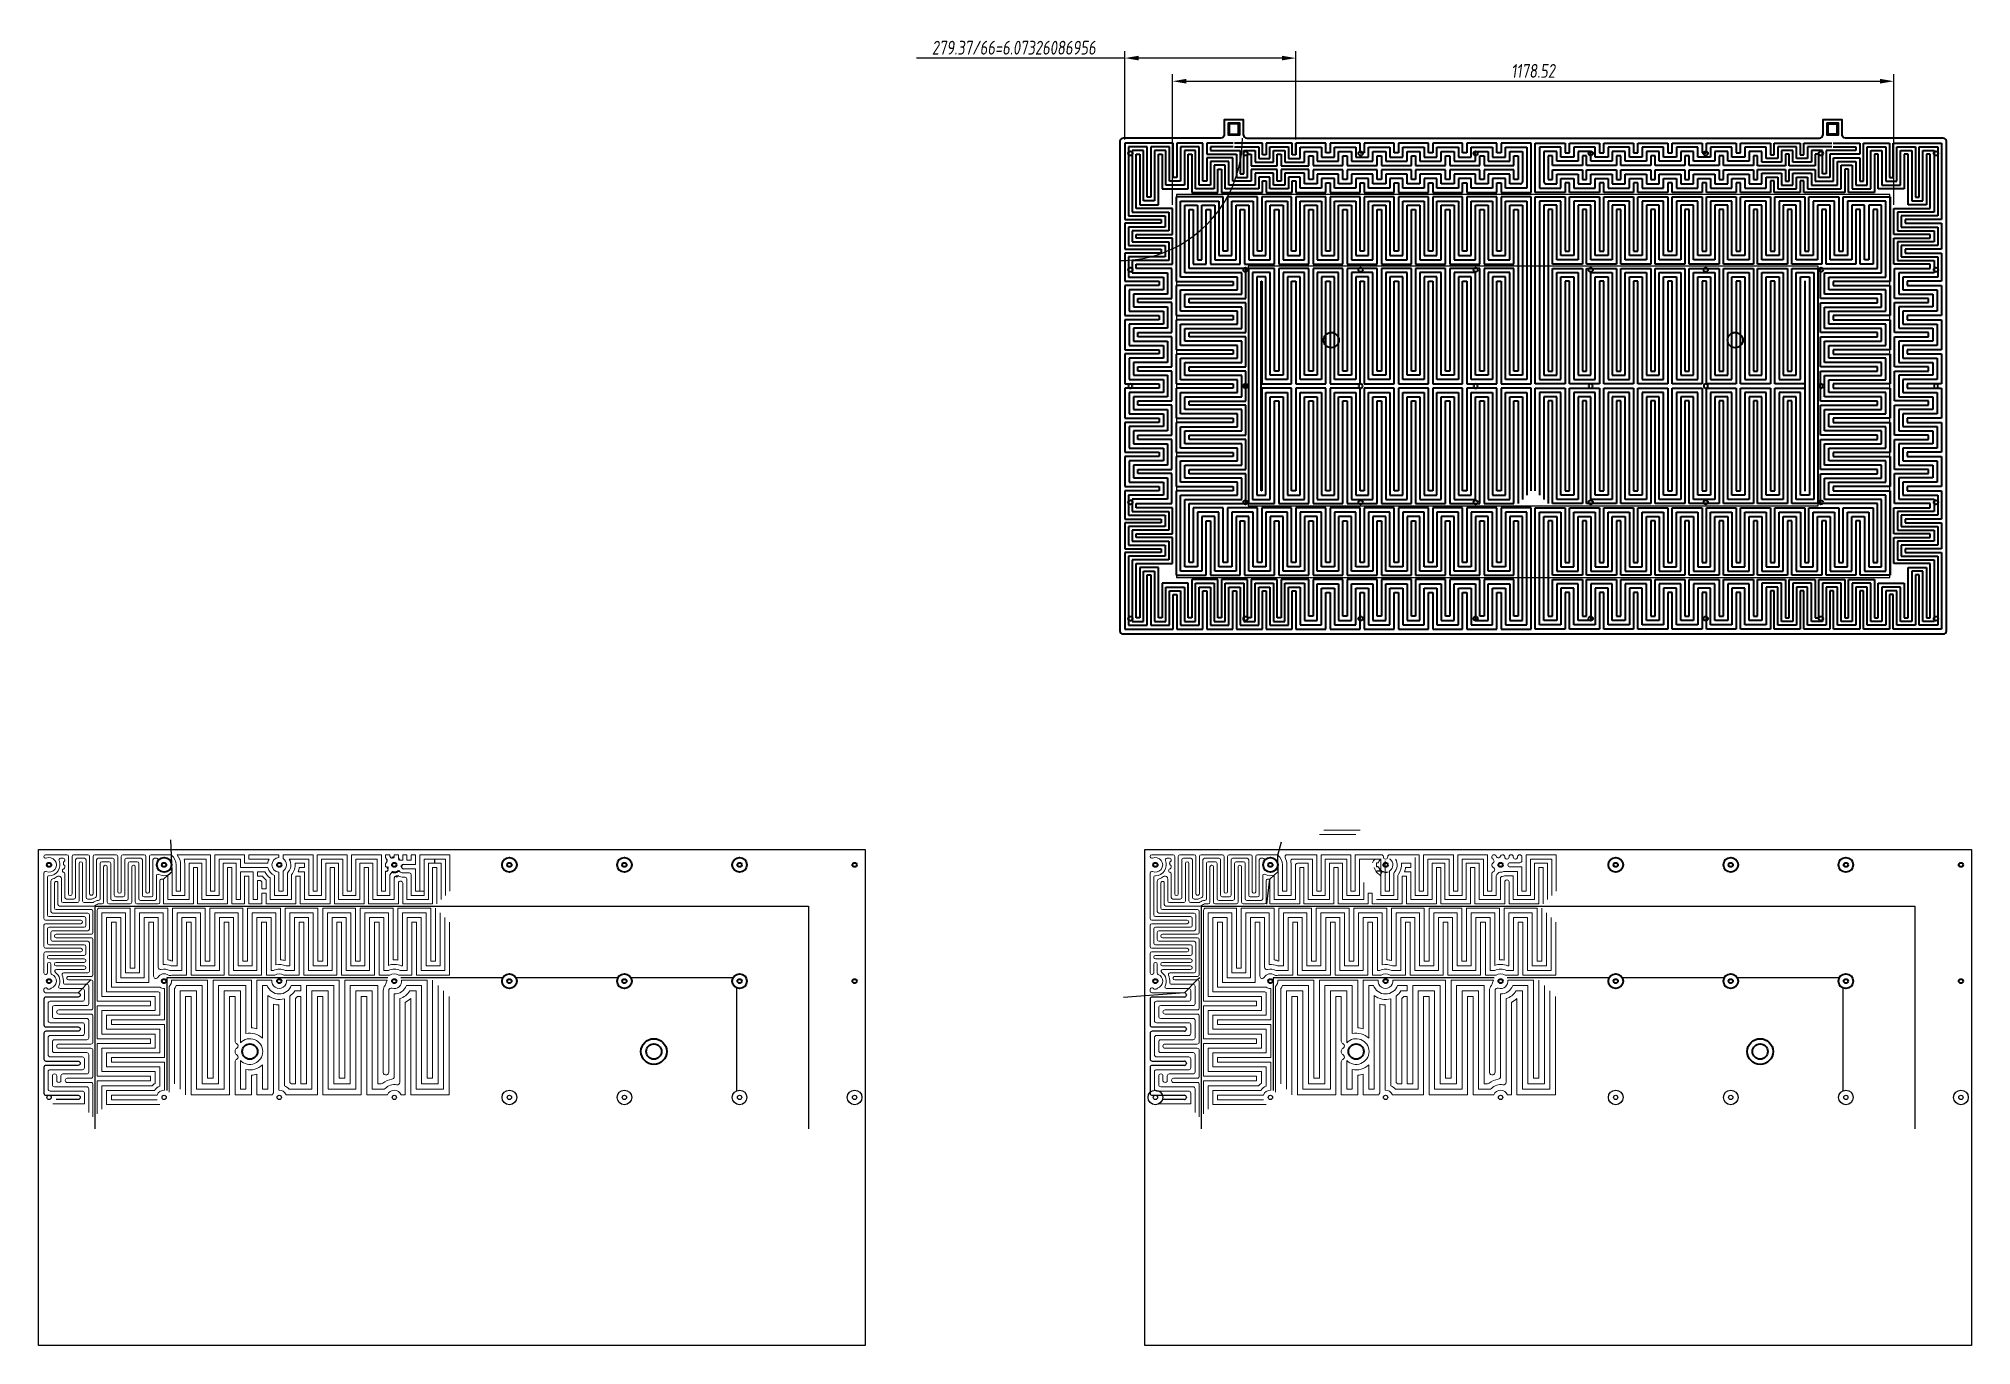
# Model space of a CAD drawing. Header units: millimetres. Extents: x -5937 to 68925, y -3068 to 5300.
# Drawn here: x 46842 to 50000, y 652 to 2787 of the extents above; entities that cross this region are included whole.
import ezdxf

# ---------------------------------------------------------------- set-up
doc = ezdxf.new("R2010")
doc.units = ezdxf.units.MM
doc.header["$LTSCALE"] = 7
doc.header["$PDSIZE"] = -1
doc.layers.add('参照', color=6, linetype='Continuous', lineweight=9)
doc.layers.add('发热分区', color=20, linetype='Continuous')
doc.styles.add('斜仿宋', font='tssdeng.shx', dxfattribs={"width": 0.8, "oblique": 8, "bigfont": 'tssdchn.shx'})
doc.dimstyles.new('YanXiu', dxfattribs={"dimtxt": 22.5778, "dimasz": 22.5778, "dimexe": 11.2889, "dimexo": 5.64445, "dimgap": 5.64445, "dimtad": 1, "dimtoh": 1, "dimzin": 9, "dimdsep": 46, "dimtxsty": '斜仿宋', "dimcen": 22.5778, "dimazin": 2, "dimtfac": 1, "dimtmove": 0, "dimatfit": 3, "dimfxl": 1, "dimarcsym": 1})

msp = doc.modelspace()

# ---------------------------------------------------------------- blocks, each defined once
blk = doc.blocks.new('*D77')
at = {"color": 0, "lineweight": -2}
for p, q in [((48616.7, 2755), (48276.4, 2755)), ((48616.7, 2621.9), (48616.7, 2766.3)), ((48873.5, 2755), (48639.3, 2755)), ((48896.1, 2621.9), (48896.1, 2766.3))]:
    blk.add_line(p, q, dxfattribs=at)
at = {"color": 0}
for points in [[(48639.3, 2758.8), (48639.3, 2751.3), (48616.7, 2755)], [(48873.5, 2751.3), (48873.5, 2758.8), (48896.1, 2755)]]:
    blk.add_solid(points, dxfattribs=at)
at = {"layer": 'Defpoints', "color": 0}
for p in [(48616.7, 2755), (48616.7, 2616.3), (48896.1, 2616.3)]:
    blk.add_point(p, dxfattribs=at)
at = {"color": 0, "insert": (48435.3, 2772), "char_height": 22.578, "attachment_point": 5, "style": '斜仿宋'}
blk.add_mtext('279.37/66=6.07326086956', dxfattribs=at)
blk = doc.blocks.new('*D78')
at = {"color": 0, "lineweight": -2}
for p, q in [((48694.5, 2515.1), (48694.5, 2728.5)), ((48717, 2717.2), (49850.4, 2717.2)), ((49873, 2515.1), (49873, 2728.5))]:
    blk.add_line(p, q, dxfattribs=at)
at = {"color": 0}
for points in [[(48717, 2721), (48717, 2713.4), (48694.5, 2717.2)], [(49850.4, 2713.4), (49850.4, 2721), (49873, 2717.2)]]:
    blk.add_solid(points, dxfattribs=at)
at = {"layer": 'Defpoints', "color": 0}
for p in [(49873, 2717.2), (48694.5, 2509.4), (49873, 2509.4)]:
    blk.add_point(p, dxfattribs=at)
at = {"color": 0, "insert": (49283.7, 2734.1), "char_height": 22.58, "attachment_point": 5, "style": '斜仿宋'}
blk.add_mtext('1178.52', dxfattribs=at)

# ---------------------------------------------------------------- dimensions: what is measured, and where the dimension line sits
at = {"color": 1}
dim = msp.add_linear_dim(base=(48616.729, 2755.025), p1=(48896.1, 2616.276), p2=(48616.729, 2616.276), text='<>/66=6.07326086956', dimstyle='YanXiu', override={"dimtxsty": '斜仿宋'}, dxfattribs=at)
dim.commit()
dim.dimension.update_dxf_attribs({"geometry": '*D77', "text_midpoint": (48435.268, 2771.959)})
dim = msp.add_linear_dim(base=(49872.99, 2717.195), p1=(48694.467, 2509.428), p2=(49872.99, 2509.428), dimstyle='YanXiu', dxfattribs=at)
dim.commit()
dim.dimension.update_dxf_attribs({"geometry": '*D78', "text_midpoint": (49283.729, 2734.128)})

# ---------------------------------------------------------------- linework, layer by layer
msp.add_line((47489.304, 1439.555), (47489.304, 1446.534))
at = {"color": 1}
for p, q in [((49031.041, 1433.523), (49027.913, 1433.523)), ((49034.892, 1426.544), (49027.913, 1426.544))]:
    msp.add_line(p, q, dxfattribs=at)
at = {"color": 5}
for p, q in [((48658.023, 1217.721), (48658.023, 1175.467)), ((48714.052, 1221.021), (48661.323, 1221.021)), ((48717.352, 1224.7), (48717.352, 1224.321)), ((48661.323, 1172.167), (48714.052, 1172.167)), ((48717.352, 1168.867), (48717.352, 1168.488)), ((48658.023, 1161.888), (48658.023, 1119.635)), ((48714.052, 1165.188), (48661.323, 1165.188)), ((48658.023, 1106.056), (48658.023, 1063.802)), ((48661.323, 1116.335), (48714.052, 1116.335)), ((48714.052, 1109.356), (48661.323, 1109.356)), ((48717.352, 1113.035), (48717.352, 1112.656)), ((48661.323, 1060.502), (48714.052, 1060.502)), ((48714.052, 1053.601), (48678.016, 1053.601)), ((48717.352, 1057.202), (48717.352, 1056.901))]:
    msp.add_line(p, q, dxfattribs=at)
at = {"color": 7, "linetype": 'Continuous', "lineweight": 35}
for points in [[(48810.729, 2629.276), (48810.729, 2654.276), (48794.729, 2654.276), (48778.729, 2654.276), (48778.729, 2629.276, -0.41421356), (48773.729, 2624.276), (48613.729, 2624.276, 0.41421356), (48608.729, 2619.276), (48608.729, 1819.276, 0.41421356), (48613.729, 1814.276), (49953.729, 1814.276, 0.41421356), (49958.729, 1819.276), (49958.729, 2619.276, 0.41421356), (49953.729, 2624.276), (49793.729, 2624.276, -0.41421356), (49788.729, 2629.276), (49788.729, 2654.276), (49772.729, 2654.276), (49756.729, 2654.276), (49756.729, 2629.276)], [(48810.729, 2629.276, 0.41421356), (48815.729, 2624.276), (49751.729, 2624.276, 0.41421356), (49756.729, 2629.276)], [(48629.193, 2219.776, 0.8660254), (48622.264, 2219.776)], [(48622.264, 2218.776, 0.8660254), (48629.193, 2218.776)], [(48817.193, 2219.776, 0.8660254), (48810.264, 2219.776)], [(48810.264, 2218.776, 0.8660254), (48817.193, 2218.776)], [(49005.193, 2219.776, 0.8660254), (48998.264, 2219.776)], [(48998.264, 2218.776, 0.8660254), (49005.193, 2218.776)], [(49193.193, 2219.776, 0.8660254), (49186.264, 2219.776)], [(49186.264, 2218.776, 0.8660254), (49193.193, 2218.776)], [(49381.193, 2219.776, 0.8660254), (49374.264, 2219.776)], [(49374.264, 2218.776, 0.8660254), (49381.193, 2218.776)], [(49569.193, 2219.776, 0.8660254), (49562.264, 2219.776)], [(49562.264, 2218.776, 0.8660254), (49569.193, 2218.776)], [(49757.193, 2219.776, 0.8660254), (49750.264, 2219.776)], [(49750.264, 2218.776, 0.8660254), (49757.193, 2218.776)], [(49945.193, 2219.776, 0.8660254), (49938.264, 2219.776)], [(49938.264, 2218.776, 0.8660254), (49945.193, 2218.776)]]:
    msp.add_lwpolyline(points, format="xyb", dxfattribs=at)
at = {"color": 1}
msp.add_lwpolyline([(48608.729, 2424.276, 0.41421356), (48808.729, 2624.276)], format="xyb", dxfattribs=at)
at = {"color": 7, "linetype": 'Continuous', "lineweight": 35}
for points in [[(48785.729, 2649.276), (48787.229, 2647.776), (48787.229, 2630.776), (48785.729, 2629.276), (48785.729, 2649.276), (48803.729, 2649.276), (48803.729, 2629.276), (48802.229, 2630.776), (48802.229, 2647.776), (48803.729, 2649.276)], [(48803.729, 2629.276), (48785.729, 2629.276)], [(48802.229, 2647.776), (48787.229, 2647.776)], [(48787.229, 2630.776), (48802.229, 2630.776)], [(49765.229, 2647.776), (49765.229, 2630.776), (49763.729, 2629.276), (49763.729, 2649.276), (49765.229, 2647.776), (49780.229, 2647.776), (49781.729, 2649.276), (49781.729, 2629.276), (49780.229, 2630.776), (49765.229, 2630.776)], [(49763.729, 2649.276), (49781.729, 2649.276)], [(49781.729, 2629.276), (49763.729, 2629.276)], [(49780.229, 2630.776), (49780.229, 2647.776)]]:
    msp.add_lwpolyline(points, dxfattribs=at)
for points in [[(48192.221, 1462.09), (48192.221, 652.013), (46842.221, 652.013), (46842.221, 1462.09)], [(46842.221, 1462.013), (48192.221, 1462.013)], [(49999.523, 1462.09), (49999.523, 652.013), (48649.523, 652.013), (48649.523, 1462.09)], [(48649.523, 1462.013), (49999.523, 1462.013)], [(46934.476, 1005.818), (46934.476, 1369.757), (48099.965, 1369.757), (48099.965, 1005.818)], [(48741.778, 1005.818), (48741.778, 1369.757), (49907.267, 1369.757), (49907.267, 1005.818)], [(47412.651, 1252.694), (47051.539, 1252.694), (47051.539, 1068.197)], [(47600.651, 1252.694), (47433.791, 1252.694)], [(47788.651, 1252.694), (47621.791, 1252.694)], [(47976.651, 1252.694), (47809.791, 1252.694)], [(47982.902, 1068.197), (47982.902, 1235.817)], [(49219.953, 1252.694), (48858.842, 1252.694), (48858.842, 1068.197)], [(49407.953, 1252.694), (49241.093, 1252.694)], [(49595.953, 1252.694), (49429.093, 1252.694)], [(49783.953, 1252.694), (49617.093, 1252.694)], [(49790.204, 1068.197), (49790.204, 1235.817)], [(46842.221, 652.09), (48192.221, 652.09)], [(48649.523, 652.09), (49999.523, 652.09)]]:
    msp.add_lwpolyline(points)
at = {"color": 5}
for points in [[(47046.134, 1413.543), (47053.113, 1420.271), (47060.092, 1426.4), (47058.052, 1477.7)], [(48848.635, 1372.681), (48853.436, 1413.543), (48860.415, 1420.271), (48867.394, 1426.4), (48866.337, 1452.983), (48872.629, 1474.836)], [(48739.356, 1252.655), (48734.989, 1248.937), (48714.052, 1228), (48614.418, 1220.426)]]:
    msp.add_lwpolyline(points, dxfattribs=at)
msp.add_lwpolyline([(46927.687, 1248.937), (46906.75, 1228, -0.41421356), (46910.05, 1224.7), (46910.05, 1224.321, -0.41421356), (46906.75, 1221.021), (46854.021, 1221.021, 0.41421356), (46850.721, 1217.721), (46850.721, 1175.467, 0.41421356), (46854.021, 1172.167), (46906.75, 1172.167, -0.41421356), (46910.05, 1168.867), (46910.05, 1168.488, -0.41421356), (46906.75, 1165.188), (46854.021, 1165.188, 0.41421356), (46850.721, 1161.888), (46850.721, 1119.635, 0.41421356), (46854.021, 1116.335), (46906.75, 1116.335, -0.41421356), (46910.05, 1113.035), (46910.05, 1112.656, -0.41421356), (46906.75, 1109.356), (46854.021, 1109.356, 0.41421356), (46850.721, 1106.056), (46850.721, 1063.802, 0.41421356), (46854.021, 1060.502), (46906.75, 1060.502, -0.41421356), (46910.05, 1057.202), (46910.05, 1056.901, -0.41421356), (46906.75, 1053.601), (46870.714, 1053.601)], format="xyb", dxfattribs=at)
at = {"color": 7, "linetype": 'Continuous', "lineweight": 35}
for centre, radius in [((48625.729, 2599.276), 3.5), ((48813.729, 2599.276), 3.5), ((49001.729, 2599.276), 3.5), ((49189.729, 2599.276), 3.5), ((49377.729, 2599.276), 3.5), ((49565.729, 2599.276), 3.5), ((49753.729, 2599.276), 3.5), ((49941.729, 2599.276), 3.5), ((48625.729, 2409.276), 3.5), ((48813.729, 2409.276), 3.5), ((49001.729, 2409.276), 3.5), ((49189.729, 2409.276), 3.5), ((49377.729, 2409.276), 3.5), ((49565.729, 2409.276), 3.5), ((49753.729, 2409.276), 3.5), ((49941.729, 2409.276), 3.5), ((48953.729, 2294.276), 12.5), ((49613.729, 2294.276), 12.5), ((48625.729, 2029.276), 3.5), ((48813.729, 2029.276), 3.5), ((49001.729, 2029.276), 3.5), ((49189.729, 2029.276), 3.5), ((49377.729, 2029.276), 3.5), ((49565.729, 2029.276), 3.5), ((49753.729, 2029.276), 3.5), ((49941.729, 2029.276), 3.5), ((48625.729, 1839.276), 3.5), ((48813.729, 1839.276), 3.5), ((49001.729, 1839.276), 3.5), ((49189.729, 1839.276), 3.5), ((49377.729, 1839.276), 3.5), ((49565.729, 1839.276), 3.5), ((49753.729, 1839.276), 3.5), ((49941.729, 1839.276), 3.5), ((46859.221, 1437.013), 3.5), ((47047.221, 1437.013), 3.5), ((47235.221, 1437.013), 3.5), ((47423.221, 1437.013), 3.5), ((47611.221, 1437.013), 3.5), ((47799.221, 1437.013), 3.5), ((47987.221, 1437.013), 3.5), ((48175.221, 1437.013), 3.5), ((48666.523, 1437.013), 3.5), ((48854.523, 1437.013), 3.5), ((49042.523, 1437.013), 3.5), ((49230.523, 1437.013), 3.5), ((49418.523, 1437.013), 3.5), ((49606.523, 1437.013), 3.5), ((49794.523, 1437.013), 3.5), ((49982.523, 1437.013), 3.5), ((46859.221, 1247.013), 3.5), ((47047.221, 1247.013), 3.5), ((47235.221, 1247.013), 3.5), ((47423.221, 1247.013), 3.5), ((47611.221, 1247.013), 3.5), ((47799.221, 1247.013), 3.5), ((47987.221, 1247.013), 3.5), ((48175.221, 1247.013), 3.5), ((48666.523, 1247.013), 3.5), ((48854.523, 1247.013), 3.5), ((49042.523, 1247.013), 3.5), ((49230.523, 1247.013), 3.5), ((49418.523, 1247.013), 3.5), ((49606.523, 1247.013), 3.5), ((49794.523, 1247.013), 3.5), ((49982.523, 1247.013), 3.5), ((47847.221, 1132.013), 21), ((47847.221, 1132.013), 12.5), ((49654.523, 1132.013), 21), ((49654.523, 1132.013), 12.5)]:
    msp.add_circle(centre, radius, dxfattribs=at)
at = {"linetype": 'Continuous', "lineweight": 35}
for centre in [(47047.221, 1437.013), (47611.221, 1437.013), (47799.221, 1437.013), (47987.221, 1437.013), (48854.523, 1437.013), (49418.523, 1437.013), (49606.523, 1437.013), (49794.523, 1437.013), (47611.221, 1247.013), (47799.221, 1247.013), (47987.221, 1247.013), (49418.523, 1247.013), (49606.523, 1247.013), (49794.523, 1247.013)]:
    msp.add_circle(centre, 12, dxfattribs=at)
at = {"color": 20, "linetype": 'Continuous', "lineweight": 35}
for centre in [(47187.221, 1132.013), (48994.523, 1132.013)]:
    msp.add_circle(centre, 12.5, dxfattribs=at)
for centre, radius in [((46859.221, 1057.013), 3.49), ((47047.221, 1057.013), 3.49), ((47235.221, 1057.013), 3.49), ((47423.221, 1057.013), 3.49), ((47611.221, 1057.013), 11.99), ((47611.221, 1057.013), 3.49), ((47799.221, 1057.013), 11.99), ((47799.221, 1057.013), 3.49), ((47987.221, 1057.013), 11.99), ((47987.221, 1057.013), 3.49), ((48175.221, 1057.013), 11.99), ((48175.221, 1057.013), 3.49), ((48666.523, 1057.013), 11.99), ((48666.523, 1057.013), 3.49), ((48854.523, 1057.013), 3.49), ((49042.523, 1057.013), 3.49), ((49230.523, 1057.013), 3.49), ((49418.523, 1057.013), 11.99), ((49418.523, 1057.013), 3.49), ((49606.523, 1057.013), 11.99), ((49606.523, 1057.013), 3.49), ((49794.523, 1057.013), 11.99), ((49794.523, 1057.013), 3.49), ((49982.523, 1057.013), 11.99), ((49982.523, 1057.013), 3.49)]:
    msp.add_circle(centre, radius)
for centre, radius, start, end in [((47412.045, 1448.959), 3, 180, 228.273979), ((47412.045, 1438.498), 3, 123.479943, 180), ((47408.052, 1444.481), 3, 32.284957, 48.273979), ((47410.212, 1429.544), 3, 270, 29.861543), ((47408.735, 1443.502), 3, 303.479943, 37.558012), ((47419.024, 1451.414), 9.979, 212.284957, 217.558012), ((47419.024, 1451.414), 3, 180, 286.24567), ((47419.024, 1420.015), 3, 132.761816, 180), ((47410.212, 1429.544), 9.979, 312.761816, 325.496337), ((47432.982, 1448.402), 3, 180, 229.399221), ((47437.866, 1433.769), 3, 167.509901, 270), ((47438.049, 1434.748), 3, 90, 171.315095), ((47426.003, 1415.211), 3, 97.273608, 180), ((47429.105, 1415.836), 3, 63.963422, 105.529508)]:
    msp.add_arc(centre, radius, start, end)
at = {"linetype": 'Continuous', "lineweight": 35}
for radius, start, end in [(12, 196.905502, 209.861543), (12, 91.037537, 106.24567), (12, 261.131132, 296.240312), (12, 40.003742, 49.399221), (12, 347.509901, 351.315095), (18.979, 277.273608, 285.529508)]:
    msp.add_arc((47423.221, 1437.013), radius, start, end, dxfattribs=at)
at = {"lineweight": 35}
for centre, start, end in [((47420.908, 1422.192), 81.131132, 145.496337), ((47429.853, 1423.559), 51.875107, 116.240312)]:
    msp.add_arc(centre, 3, start, end, dxfattribs=at)
at = {"color": 1}
for centre, radius, start, end in [((49042.523, 1437.013), 12, 196.905502, 291.329357), ((49038.192, 1422.339), 3.3, 73.556752, 180)]:
    msp.add_arc(centre, radius, start, end, dxfattribs=at)
at = {"color": 5}
for centre, start, end in [((48661.323, 1217.721), 90, 180), ((48714.052, 1224.7), 360, 90), ((48714.052, 1224.321), 270, 0), ((48661.323, 1175.467), 180, 270), ((48714.052, 1168.867), 360, 90), ((48714.052, 1168.488), 270, 0), ((48661.323, 1161.888), 90, 180), ((48661.323, 1119.635), 180, 270), ((48661.323, 1106.056), 90, 180), ((48714.052, 1113.035), 360, 90), ((48714.052, 1112.656), 270, 0), ((48661.323, 1063.802), 180, 270), ((48714.052, 1057.202), 360, 90), ((48714.052, 1056.901), 270, 0)]:
    msp.add_arc(centre, 3.3, start, end, dxfattribs=at)
at = {"layer": '参照', "linetype": 'Continuous', "lineweight": 35}
for p, q in [((48695.681, 2616.276), (48616.729, 2616.276)), ((48616.729, 2616.276), (48616.729, 2491.208)), ((48653.168, 2610.203), (48622.802, 2610.203)), ((48622.802, 2610.203), (48622.802, 2497.281)), ((48647.095, 2604.13), (48628.875, 2604.13)), ((48628.875, 2604.13), (48628.875, 2503.354)), ((48634.948, 2509.428), (48634.948, 2598.057)), ((48634.948, 2598.057), (48641.022, 2598.057)), ((48641.022, 2598.057), (48641.022, 2515.501)), ((48647.095, 2521.574), (48647.095, 2604.13)), ((48653.168, 2527.647), (48653.168, 2610.203)), ((48689.608, 2610.203), (48659.241, 2610.203)), ((48659.241, 2610.203), (48659.241, 2527.647)), ((48683.534, 2604.13), (48665.315, 2604.13)), ((48665.315, 2604.13), (48665.315, 2521.574)), ((48671.388, 2515.501), (48671.388, 2598.057)), ((48671.388, 2598.057), (48677.461, 2598.057)), ((48677.461, 2598.057), (48677.461, 2541.586)), ((48683.534, 2547.659), (48683.534, 2604.13)), ((48689.608, 2553.733), (48689.608, 2610.203)), ((48695.681, 2559.806), (48695.681, 2616.276)), ((48744.267, 2616.276), (48701.754, 2616.276)), ((48701.754, 2616.276), (48701.754, 2559.806)), ((48738.194, 2610.203), (48707.827, 2610.203)), ((48707.827, 2610.203), (48707.827, 2553.733)), ((48732.12, 2604.13), (48713.901, 2604.13)), ((48713.901, 2604.13), (48713.901, 2547.659)), ((48719.974, 2541.586), (48719.974, 2598.057)), ((48719.974, 2598.057), (48726.047, 2598.057)), ((48726.047, 2598.057), (48726.047, 2535.513)), ((48732.12, 2541.586), (48732.12, 2604.13)), ((48738.194, 2547.659), (48738.194, 2610.203)), ((48744.267, 2553.733), (48744.267, 2616.276)), ((48793.729, 2616.276), (48750.34, 2616.276)), ((48750.34, 2616.276), (48750.34, 2598.057)), ((48750.34, 2598.057), (48798.926, 2598.057)), ((48792.853, 2591.983), (48750.34, 2591.983)), ((48750.34, 2591.983), (48750.34, 2553.733)), ((48793.729, 2610.203), (48756.414, 2610.203)), ((48756.414, 2610.203), (48756.414, 2604.13)), ((48756.414, 2604.13), (48805, 2604.13)), ((48792.853, 2553.733), (48792.853, 2591.983)), ((48841.439, 2616.276), (48795.729, 2616.276)), ((48795.729, 2610.203), (48835.366, 2610.203)), ((48798.926, 2598.057), (48798.926, 2559.806)), ((48805, 2604.13), (48805, 2565.879)), ((48811.073, 2565.879), (48811.073, 2604.13)), ((48811.073, 2604.13), (48829.293, 2604.13)), ((48817.146, 2559.806), (48817.146, 2598.057)), ((48817.146, 2598.057), (48823.219, 2598.057)), ((48823.219, 2598.057), (48823.219, 2578.931)), ((48829.293, 2604.13), (48829.293, 2585.004)), ((48835.366, 2610.203), (48835.366, 2591.078)), ((48835.366, 2591.078), (48853.586, 2591.078)), ((48841.439, 2597.151), (48841.439, 2616.276)), ((48847.512, 2597.151), (48841.439, 2597.151)), ((48890.025, 2616.276), (48847.512, 2616.276)), ((48847.512, 2616.276), (48847.512, 2597.151)), ((48853.586, 2591.078), (48853.586, 2610.203)), ((48853.586, 2610.203), (48883.952, 2610.203)), ((48859.659, 2585.004), (48859.659, 2604.13)), ((48859.659, 2604.13), (48877.879, 2604.13)), ((48865.732, 2578.931), (48865.732, 2598.057)), ((48865.732, 2598.057), (48871.805, 2598.057)), ((48871.805, 2598.057), (48871.805, 2578.931)), ((48877.879, 2604.13), (48877.879, 2585.004)), ((48883.952, 2610.203), (48883.952, 2591.078)), ((48883.952, 2591.078), (48903.085, 2591.078)), ((48890.025, 2597.151), (48890.025, 2616.276)), ((48896.1, 2597.151), (48890.025, 2597.151)), ((48944.99, 2616.276), (48896.1, 2616.276)), ((48896.1, 2616.276), (48896.1, 2597.151)), ((48903.085, 2591.078), (48903.085, 2609.292)), ((48903.085, 2609.292), (48938.006, 2609.292)), ((48910.069, 2585.004), (48910.069, 2602.308)), ((48910.069, 2602.308), (48931.022, 2602.308)), ((48917.053, 2578.931), (48917.053, 2595.323)), ((48917.053, 2595.323), (48924.037, 2595.323)), ((48924.037, 2595.323), (48924.037, 2579.387)), ((48931.022, 2602.308), (48931.022, 2586.371)), ((48938.006, 2609.292), (48938.006, 2593.355)), ((48938.006, 2593.355), (48958.959, 2593.355)), ((48944.99, 2600.34), (48944.99, 2616.276)), ((48951.975, 2600.34), (48944.99, 2600.34)), ((49000.865, 2616.276), (48951.975, 2616.276)), ((48951.975, 2616.276), (48951.975, 2600.34)), ((48958.959, 2593.355), (48958.959, 2609.292)), ((48958.959, 2609.292), (48993.88, 2609.292)), ((48965.943, 2586.371), (48965.943, 2602.308)), ((48965.943, 2602.308), (48986.896, 2602.308)), ((48972.927, 2579.387), (48972.927, 2595.323)), ((48972.927, 2595.323), (48979.912, 2595.323)), ((48979.912, 2595.323), (48979.912, 2579.387)), ((48986.896, 2602.308), (48986.896, 2586.371)), ((48993.88, 2609.292), (48993.88, 2593.355)), ((48993.88, 2593.355), (49014.833, 2593.355)), ((49000.865, 2600.34), (49000.865, 2616.276)), ((49007.849, 2600.34), (49000.865, 2600.34)), ((49056.739, 2616.276), (49007.849, 2616.276)), ((49007.849, 2616.276), (49007.849, 2600.34)), ((49014.833, 2593.355), (49014.833, 2609.292)), ((49014.833, 2609.292), (49049.755, 2609.292)), ((49021.818, 2586.371), (49021.818, 2602.308)), ((49021.818, 2602.308), (49042.77, 2602.308)), ((49028.802, 2579.387), (49028.802, 2595.323)), ((49028.802, 2595.323), (49035.786, 2595.323)), ((49035.786, 2595.323), (49035.786, 2579.387)), ((49042.77, 2602.308), (49042.77, 2586.371)), ((49049.755, 2609.292), (49049.755, 2593.355)), ((49049.755, 2593.355), (49070.708, 2593.355)), ((49056.739, 2600.34), (49056.739, 2616.276)), ((49063.723, 2600.34), (49056.739, 2600.34)), ((49112.613, 2616.276), (49063.723, 2616.276)), ((49063.723, 2616.276), (49063.723, 2600.34)), ((49070.708, 2593.355), (49070.708, 2609.292)), ((49070.708, 2609.292), (49105.629, 2609.292)), ((49077.692, 2586.371), (49077.692, 2602.308)), ((49077.692, 2602.308), (49098.645, 2602.308)), ((49084.676, 2579.387), (49084.676, 2595.323)), ((49084.676, 2595.323), (49091.66, 2595.323)), ((49091.66, 2595.323), (49091.66, 2579.387)), ((49098.645, 2602.308), (49098.645, 2586.371)), ((49105.629, 2609.292), (49105.629, 2593.355)), ((49105.629, 2593.355), (49126.582, 2593.355)), ((49112.613, 2600.34), (49112.613, 2616.276)), ((49119.598, 2600.34), (49112.613, 2600.34)), ((49168.488, 2616.276), (49119.598, 2616.276)), ((49119.598, 2616.276), (49119.598, 2600.34)), ((49126.582, 2593.355), (49126.582, 2609.292)), ((49126.582, 2609.292), (49161.503, 2609.292)), ((49133.566, 2586.371), (49133.566, 2602.308)), ((49133.566, 2602.308), (49154.519, 2602.308)), ((49140.551, 2579.387), (49140.551, 2595.323)), ((49140.551, 2595.323), (49147.535, 2595.323)), ((49147.535, 2595.323), (49147.535, 2579.387)), ((49154.519, 2602.308), (49154.519, 2586.371)), ((49161.503, 2609.292), (49161.503, 2593.355)), ((49161.503, 2593.355), (49182.456, 2593.355)), ((49168.488, 2600.34), (49168.488, 2616.276)), ((49175.472, 2600.34), (49168.488, 2600.34)), ((49224.362, 2616.276), (49175.472, 2616.276)), ((49175.472, 2616.276), (49175.472, 2600.34)), ((49182.456, 2593.355), (49182.456, 2609.292)), ((49182.456, 2609.292), (49217.378, 2609.292)), ((49189.441, 2586.371), (49189.441, 2602.308)), ((49189.441, 2602.308), (49210.393, 2602.308)), ((49196.425, 2579.387), (49196.425, 2595.323)), ((49196.425, 2595.323), (49203.409, 2595.323)), ((49203.409, 2595.323), (49203.409, 2579.387)), ((49210.393, 2602.308), (49210.393, 2586.371)), ((49217.378, 2609.292), (49217.378, 2593.355)), ((49217.378, 2593.355), (49238.331, 2593.355)), ((49224.362, 2600.34), (49224.362, 2616.276)), ((49231.346, 2600.34), (49224.362, 2600.34)), ((49280.236, 2616.276), (49231.346, 2616.276)), ((49231.346, 2616.276), (49231.346, 2600.34)), ((49238.331, 2593.355), (49238.331, 2609.292)), ((49238.331, 2609.292), (49273.252, 2609.292)), ((49245.315, 2586.371), (49245.315, 2602.308)), ((49245.315, 2602.308), (49266.268, 2602.308)), ((49252.299, 2579.387), (49252.299, 2595.323)), ((49252.299, 2595.323), (49259.284, 2595.323)), ((49259.284, 2595.323), (49259.284, 2556.466)), ((49266.268, 2602.308), (49266.268, 2552.781)), ((49273.252, 2609.292), (49273.252, 2542.497)), ((49280.236, 2535.513), (49280.236, 2616.276)), ((49287.221, 2535.513), (49287.221, 2616.276)), ((49287.221, 2616.276), (49336.111, 2616.276)), ((49329.126, 2609.292), (49294.205, 2609.292)), ((49294.205, 2609.292), (49294.205, 2542.497)), ((49322.142, 2602.308), (49301.189, 2602.308)), ((49301.189, 2602.308), (49301.189, 2552.781)), ((49315.158, 2595.323), (49308.174, 2595.323)), ((49308.174, 2595.323), (49308.174, 2556.466)), ((49315.158, 2579.387), (49315.158, 2595.323)), ((49322.142, 2586.371), (49322.142, 2602.308)), ((49329.126, 2593.355), (49329.126, 2609.292)), ((49350.079, 2593.355), (49329.126, 2593.355)), ((49336.111, 2616.276), (49336.111, 2600.34)), ((49336.111, 2600.34), (49343.095, 2600.34)), ((49343.095, 2600.34), (49343.095, 2616.276)), ((49343.095, 2616.276), (49391.985, 2616.276)), ((49385.001, 2609.292), (49350.079, 2609.292)), ((49350.079, 2609.292), (49350.079, 2593.355)), ((49378.017, 2602.308), (49357.064, 2602.308)), ((49357.064, 2602.308), (49357.064, 2586.371)), ((49371.032, 2595.323), (49364.048, 2595.323)), ((49364.048, 2595.323), (49364.048, 2579.387)), ((49371.032, 2579.387), (49371.032, 2595.323)), ((49378.017, 2586.371), (49378.017, 2602.308)), ((49385.001, 2593.355), (49385.001, 2609.292)), ((49405.954, 2593.355), (49385.001, 2593.355)), ((49391.985, 2616.276), (49391.985, 2600.34)), ((49391.985, 2600.34), (49398.969, 2600.34)), ((49398.969, 2600.34), (49398.969, 2616.276)), ((49398.969, 2616.276), (49447.859, 2616.276)), ((49440.875, 2609.292), (49405.954, 2609.292)), ((49405.954, 2609.292), (49405.954, 2593.355)), ((49433.891, 2602.308), (49412.938, 2602.308)), ((49412.938, 2602.308), (49412.938, 2586.371)), ((49426.907, 2595.323), (49419.922, 2595.323)), ((49419.922, 2595.323), (49419.922, 2579.387)), ((49426.907, 2579.387), (49426.907, 2595.323)), ((49433.891, 2586.371), (49433.891, 2602.308)), ((49440.875, 2593.355), (49440.875, 2609.292)), ((49461.828, 2593.355), (49440.875, 2593.355)), ((49447.859, 2616.276), (49447.859, 2600.34)), ((49447.859, 2600.34), (49454.844, 2600.34)), ((49454.844, 2600.34), (49454.844, 2616.276)), ((49454.844, 2616.276), (49503.734, 2616.276)), ((49496.749, 2609.292), (49461.828, 2609.292)), ((49461.828, 2609.292), (49461.828, 2593.355)), ((49489.765, 2602.308), (49468.812, 2602.308)), ((49468.812, 2602.308), (49468.812, 2586.371)), ((49482.781, 2595.323), (49475.797, 2595.323)), ((49475.797, 2595.323), (49475.797, 2579.387)), ((49482.781, 2579.387), (49482.781, 2595.323)), ((49489.765, 2586.371), (49489.765, 2602.308)), ((49496.749, 2593.355), (49496.749, 2609.292)), ((49517.702, 2593.355), (49496.749, 2593.355)), ((49503.734, 2616.276), (49503.734, 2600.34)), ((49503.734, 2600.34), (49510.718, 2600.34)), ((49510.718, 2600.34), (49510.718, 2616.276)), ((49510.718, 2616.276), (49559.608, 2616.276)), ((49552.624, 2609.292), (49517.702, 2609.292)), ((49517.702, 2609.292), (49517.702, 2593.355)), ((49545.64, 2602.308), (49524.687, 2602.308)), ((49524.687, 2602.308), (49524.687, 2586.371)), ((49538.655, 2595.323), (49531.671, 2595.323)), ((49531.671, 2595.323), (49531.671, 2579.387)), ((49538.655, 2579.387), (49538.655, 2595.323)), ((49545.64, 2586.371), (49545.64, 2602.308)), ((49552.624, 2593.355), (49552.624, 2609.292)), ((49573.577, 2593.355), (49552.624, 2593.355)), ((49559.608, 2616.276), (49559.608, 2600.34)), ((49559.608, 2600.34), (49566.592, 2600.34)), ((49566.592, 2600.34), (49566.592, 2616.276)), ((49566.592, 2616.276), (49615.482, 2616.276)), ((49608.498, 2609.292), (49573.577, 2609.292)), ((49573.577, 2609.292), (49573.577, 2593.355)), ((49601.514, 2602.308), (49580.561, 2602.308)), ((49580.561, 2602.308), (49580.561, 2586.371)), ((49594.53, 2595.323), (49587.545, 2595.323)), ((49587.545, 2595.323), (49587.545, 2579.387)), ((49594.53, 2579.387), (49594.53, 2595.323)), ((49601.514, 2586.371), (49601.514, 2602.308)), ((49608.498, 2593.355), (49608.498, 2609.292)), ((49629.451, 2593.355), (49608.498, 2593.355)), ((49615.482, 2616.276), (49615.482, 2600.34)), ((49615.482, 2600.34), (49622.467, 2600.34)), ((49622.467, 2600.34), (49622.467, 2616.276)), ((49622.467, 2616.276), (49671.357, 2616.276)), ((49664.373, 2609.292), (49629.451, 2609.292)), ((49629.451, 2609.292), (49629.451, 2593.355)), ((49657.388, 2602.308), (49636.435, 2602.308)), ((49636.435, 2602.308), (49636.435, 2586.371)), ((49650.404, 2595.323), (49643.42, 2595.323)), ((49643.42, 2595.323), (49643.42, 2579.387)), ((49650.404, 2578.931), (49650.404, 2595.323)), ((49657.388, 2585.004), (49657.388, 2602.308)), ((49664.373, 2591.078), (49664.373, 2609.292)), ((49683.505, 2591.078), (49664.373, 2591.078)), ((49671.357, 2616.276), (49671.357, 2597.151)), ((49671.357, 2597.151), (49677.432, 2597.151)), ((49677.432, 2597.151), (49677.432, 2616.276)), ((49677.432, 2616.276), (49719.945, 2616.276)), ((49713.871, 2610.203), (49683.505, 2610.203)), ((49683.505, 2610.203), (49683.505, 2591.078)), ((49707.798, 2604.13), (49689.578, 2604.13)), ((49689.578, 2604.13), (49689.578, 2585.004)), ((49701.725, 2598.057), (49695.652, 2598.057)), ((49695.652, 2598.057), (49695.652, 2578.931)), ((49701.725, 2578.931), (49701.725, 2598.057)), ((49707.798, 2585.004), (49707.798, 2604.13)), ((49713.871, 2591.078), (49713.871, 2610.203)), ((49732.091, 2591.078), (49713.871, 2591.078)), ((49719.945, 2616.276), (49719.945, 2597.151)), ((49719.945, 2597.151), (49726.018, 2597.151)), ((49726.018, 2597.151), (49726.018, 2616.276)), ((49726.018, 2616.276), (49771.729, 2616.276)), ((49771.729, 2610.203), (49732.091, 2610.203)), ((49732.091, 2610.203), (49732.091, 2591.078)), ((49756.384, 2604.13), (49738.164, 2604.13)), ((49738.164, 2604.13), (49738.164, 2585.004)), ((49750.311, 2598.057), (49744.238, 2598.057)), ((49744.238, 2598.057), (49744.238, 2578.931)), ((49750.311, 2559.806), (49750.311, 2598.057)), ((49756.384, 2565.879), (49756.384, 2604.13)), ((49811.044, 2604.13), (49762.457, 2604.13)), ((49762.457, 2604.13), (49762.457, 2565.879)), ((49817.117, 2598.057), (49768.531, 2598.057)), ((49768.531, 2598.057), (49768.531, 2559.806)), ((49773.729, 2616.276), (49817.117, 2616.276)), ((49773.729, 2610.203), (49811.044, 2610.203)), ((49774.604, 2553.733), (49774.604, 2591.983)), ((49774.604, 2591.983), (49817.117, 2591.983)), ((49811.044, 2610.203), (49811.044, 2604.13)), ((49817.117, 2616.276), (49817.117, 2598.057)), ((49817.117, 2591.983), (49817.117, 2553.733)), ((49823.19, 2553.733), (49823.19, 2616.276)), ((49823.19, 2616.276), (49865.703, 2616.276)), ((49829.263, 2547.659), (49829.263, 2610.203)), ((49829.263, 2610.203), (49859.63, 2610.203)), ((49835.337, 2541.586), (49835.337, 2604.13)), ((49835.337, 2604.13), (49853.556, 2604.13)), ((49847.483, 2598.057), (49841.41, 2598.057)), ((49841.41, 2598.057), (49841.41, 2535.513)), ((49847.483, 2541.586), (49847.483, 2598.057)), ((49853.556, 2604.13), (49853.556, 2547.659)), ((49859.63, 2610.203), (49859.63, 2553.733)), ((49865.703, 2616.276), (49865.703, 2559.806)), ((49871.776, 2559.806), (49871.776, 2616.276)), ((49871.776, 2616.276), (49950.729, 2616.276)), ((49877.849, 2553.733), (49877.849, 2610.203)), ((49877.849, 2610.203), (49908.216, 2610.203)), ((49883.923, 2547.659), (49883.923, 2604.13)), ((49883.923, 2604.13), (49902.142, 2604.13)), ((49896.069, 2598.057), (49889.996, 2598.057)), ((49889.996, 2598.057), (49889.996, 2541.586)), ((49896.069, 2515.501), (49896.069, 2598.057)), ((49902.142, 2604.13), (49902.142, 2521.574)), ((49908.216, 2610.203), (49908.216, 2527.647)), ((49914.289, 2527.647), (49914.289, 2610.203)), ((49914.289, 2610.203), (49944.655, 2610.203)), ((49920.362, 2521.574), (49920.362, 2604.13)), ((49920.362, 2604.13), (49938.582, 2604.13)), ((49932.509, 2598.057), (49926.436, 2598.057)), ((49926.436, 2598.057), (49926.436, 2515.501)), ((49932.509, 2509.428), (49932.509, 2598.057)), ((49938.582, 2604.13), (49938.582, 2503.354)), ((49944.655, 2610.203), (49944.655, 2497.281)), ((49950.729, 2616.276), (49950.729, 2491.208)), ((48701.754, 2559.806), (48695.681, 2559.806)), ((48786.78, 2585.91), (48756.414, 2585.91)), ((48756.414, 2585.91), (48756.414, 2547.659)), ((48780.707, 2579.837), (48762.487, 2579.837)), ((48762.487, 2579.837), (48762.487, 2541.586)), ((48768.56, 2535.513), (48768.56, 2573.764)), ((48768.56, 2573.764), (48774.633, 2573.764)), ((48774.633, 2573.764), (48774.633, 2535.513)), ((48780.707, 2541.586), (48780.707, 2579.837)), ((48786.78, 2547.659), (48786.78, 2585.91)), ((48798.926, 2559.806), (48817.146, 2559.806)), ((48805, 2565.879), (48811.073, 2565.879)), ((48823.219, 2578.931), (48865.732, 2578.931)), ((48865.732, 2572.858), (48823.219, 2572.858)), ((48823.219, 2572.858), (48823.219, 2553.733)), ((48829.293, 2585.004), (48859.659, 2585.004)), ((48859.659, 2566.785), (48829.293, 2566.785)), ((48829.293, 2566.785), (48829.293, 2547.659)), ((48853.586, 2560.711), (48835.366, 2560.711)), ((48835.366, 2560.711), (48835.366, 2541.586)), ((48853.586, 2541.586), (48853.586, 2560.711)), ((48859.659, 2547.659), (48859.659, 2566.785)), ((48865.732, 2553.733), (48865.732, 2572.858)), ((48871.805, 2578.931), (48917.053, 2578.931)), ((48917.053, 2572.858), (48871.805, 2572.858)), ((48871.805, 2572.858), (48871.805, 2553.733)), ((48877.879, 2585.004), (48910.069, 2585.004)), ((48910.069, 2566.785), (48877.879, 2566.785)), ((48877.879, 2566.785), (48877.879, 2547.659)), ((48903.085, 2560.711), (48883.952, 2560.711)), ((48883.952, 2560.711), (48883.952, 2541.586)), ((48903.085, 2542.497), (48903.085, 2560.711)), ((48910.069, 2549.481), (48910.069, 2566.785)), ((48917.053, 2556.466), (48917.053, 2572.858)), ((48924.037, 2579.387), (48972.927, 2579.387)), ((48972.927, 2572.402), (48924.037, 2572.402)), ((48924.037, 2572.402), (48924.037, 2556.466)), ((48931.022, 2586.371), (48965.943, 2586.371)), ((48965.943, 2565.418), (48931.022, 2565.418)), ((48931.022, 2565.418), (48931.022, 2549.481)), ((48958.959, 2558.434), (48938.006, 2558.434)), ((48938.006, 2558.434), (48938.006, 2542.497)), ((48958.959, 2542.497), (48958.959, 2558.434)), ((48965.943, 2549.481), (48965.943, 2565.418)), ((48972.927, 2556.466), (48972.927, 2572.402)), ((48979.912, 2579.387), (49028.802, 2579.387)), ((49028.802, 2572.402), (48979.912, 2572.402)), ((48979.912, 2572.402), (48979.912, 2556.466)), ((48986.896, 2586.371), (49021.818, 2586.371)), ((49021.818, 2565.418), (48986.896, 2565.418)), ((48986.896, 2565.418), (48986.896, 2549.481)), ((49014.833, 2558.434), (48993.88, 2558.434)), ((48993.88, 2558.434), (48993.88, 2542.497)), ((49014.833, 2542.497), (49014.833, 2558.434)), ((49021.818, 2549.481), (49021.818, 2565.418)), ((49028.802, 2556.466), (49028.802, 2572.402)), ((49035.786, 2579.387), (49084.676, 2579.387)), ((49084.676, 2572.402), (49035.786, 2572.402)), ((49035.786, 2572.402), (49035.786, 2556.466)), ((49042.77, 2586.371), (49077.692, 2586.371)), ((49077.692, 2565.418), (49042.77, 2565.418)), ((49042.77, 2565.418), (49042.77, 2549.481)), ((49070.708, 2558.434), (49049.755, 2558.434)), ((49049.755, 2558.434), (49049.755, 2542.497)), ((49070.708, 2542.497), (49070.708, 2558.434)), ((49077.692, 2549.481), (49077.692, 2565.418)), ((49084.676, 2556.466), (49084.676, 2572.402)), ((49091.66, 2579.387), (49140.551, 2579.387)), ((49140.551, 2572.402), (49091.66, 2572.402)), ((49091.66, 2572.402), (49091.66, 2556.466)), ((49098.645, 2586.371), (49133.566, 2586.371)), ((49133.566, 2565.418), (49098.645, 2565.418)), ((49098.645, 2565.418), (49098.645, 2549.481)), ((49126.582, 2558.434), (49105.629, 2558.434)), ((49105.629, 2558.434), (49105.629, 2542.497)), ((49126.582, 2542.497), (49126.582, 2558.434)), ((49133.566, 2549.481), (49133.566, 2565.418)), ((49140.551, 2556.466), (49140.551, 2572.402)), ((49147.535, 2579.387), (49196.425, 2579.387)), ((49196.425, 2572.402), (49147.535, 2572.402)), ((49147.535, 2572.402), (49147.535, 2556.466)), ((49154.519, 2586.371), (49189.441, 2586.371)), ((49189.441, 2565.418), (49154.519, 2565.418)), ((49154.519, 2565.418), (49154.519, 2549.481)), ((49182.456, 2558.434), (49161.503, 2558.434)), ((49161.503, 2558.434), (49161.503, 2542.497)), ((49182.456, 2542.497), (49182.456, 2558.434)), ((49189.441, 2549.481), (49189.441, 2565.418)), ((49196.425, 2556.466), (49196.425, 2572.402)), ((49203.409, 2579.387), (49252.299, 2579.387)), ((49252.299, 2572.402), (49203.409, 2572.402)), ((49203.409, 2572.402), (49203.409, 2556.466)), ((49210.393, 2586.371), (49245.315, 2586.371)), ((49245.315, 2565.418), (49210.393, 2565.418)), ((49210.393, 2565.418), (49210.393, 2549.481)), ((49238.331, 2558.434), (49217.378, 2558.434)), ((49217.378, 2558.434), (49217.378, 2542.497)), ((49238.331, 2542.497), (49238.331, 2558.434)), ((49245.315, 2549.481), (49245.315, 2565.418)), ((49252.299, 2556.466), (49252.299, 2572.402)), ((49364.048, 2579.387), (49315.158, 2579.387)), ((49315.158, 2556.466), (49315.158, 2572.402)), ((49315.158, 2572.402), (49364.048, 2572.402)), ((49357.064, 2586.371), (49322.142, 2586.371)), ((49322.142, 2549.481), (49322.142, 2565.418)), ((49322.142, 2565.418), (49357.064, 2565.418)), ((49329.126, 2542.497), (49329.126, 2558.434)), ((49329.126, 2558.434), (49350.079, 2558.434)), ((49350.079, 2558.434), (49350.079, 2542.497)), ((49357.064, 2565.418), (49357.064, 2549.481)), ((49364.048, 2572.402), (49364.048, 2556.466)), ((49419.922, 2579.387), (49371.032, 2579.387)), ((49371.032, 2556.466), (49371.032, 2572.402)), ((49371.032, 2572.402), (49419.922, 2572.402)), ((49412.938, 2586.371), (49378.017, 2586.371)), ((49378.017, 2549.481), (49378.017, 2565.418)), ((49378.017, 2565.418), (49412.938, 2565.418)), ((49385.001, 2542.497), (49385.001, 2558.434)), ((49385.001, 2558.434), (49405.954, 2558.434)), ((49405.954, 2558.434), (49405.954, 2542.497)), ((49412.938, 2565.418), (49412.938, 2549.481)), ((49419.922, 2572.402), (49419.922, 2556.466)), ((49475.797, 2579.387), (49426.907, 2579.387)), ((49426.907, 2556.466), (49426.907, 2572.402)), ((49426.907, 2572.402), (49475.797, 2572.402)), ((49468.812, 2586.371), (49433.891, 2586.371)), ((49433.891, 2549.481), (49433.891, 2565.418)), ((49433.891, 2565.418), (49468.812, 2565.418)), ((49440.875, 2542.497), (49440.875, 2558.434)), ((49440.875, 2558.434), (49461.828, 2558.434)), ((49461.828, 2558.434), (49461.828, 2542.497)), ((49468.812, 2565.418), (49468.812, 2549.481)), ((49475.797, 2572.402), (49475.797, 2556.466)), ((49531.671, 2579.387), (49482.781, 2579.387)), ((49482.781, 2556.466), (49482.781, 2572.402)), ((49482.781, 2572.402), (49531.671, 2572.402)), ((49524.687, 2586.371), (49489.765, 2586.371)), ((49489.765, 2549.481), (49489.765, 2565.418)), ((49489.765, 2565.418), (49524.687, 2565.418)), ((49496.749, 2542.497), (49496.749, 2558.434)), ((49496.749, 2558.434), (49517.702, 2558.434)), ((49517.702, 2558.434), (49517.702, 2542.497)), ((49524.687, 2565.418), (49524.687, 2549.481)), ((49531.671, 2572.402), (49531.671, 2556.466)), ((49587.545, 2579.387), (49538.655, 2579.387)), ((49538.655, 2556.466), (49538.655, 2572.402)), ((49538.655, 2572.402), (49587.545, 2572.402)), ((49580.561, 2586.371), (49545.64, 2586.371)), ((49545.64, 2549.481), (49545.64, 2565.418)), ((49545.64, 2565.418), (49580.561, 2565.418)), ((49552.624, 2542.497), (49552.624, 2558.434)), ((49552.624, 2558.434), (49573.577, 2558.434)), ((49573.577, 2558.434), (49573.577, 2542.497)), ((49580.561, 2565.418), (49580.561, 2549.481)), ((49587.545, 2572.402), (49587.545, 2556.466)), ((49643.42, 2579.387), (49594.53, 2579.387)), ((49594.53, 2556.466), (49594.53, 2572.402)), ((49594.53, 2572.402), (49643.42, 2572.402)), ((49636.435, 2586.371), (49601.514, 2586.371)), ((49601.514, 2549.481), (49601.514, 2565.418)), ((49601.514, 2565.418), (49636.435, 2565.418)), ((49608.498, 2542.497), (49608.498, 2558.434)), ((49608.498, 2558.434), (49629.451, 2558.434)), ((49629.451, 2558.434), (49629.451, 2542.497)), ((49636.435, 2565.418), (49636.435, 2549.481)), ((49643.42, 2572.402), (49643.42, 2556.466)), ((49695.652, 2578.931), (49650.404, 2578.931)), ((49650.404, 2556.466), (49650.404, 2572.858)), ((49650.404, 2572.858), (49695.652, 2572.858)), ((49689.578, 2585.004), (49657.388, 2585.004)), ((49657.388, 2549.481), (49657.388, 2566.785)), ((49657.388, 2566.785), (49689.578, 2566.785)), ((49664.373, 2542.497), (49664.373, 2560.711)), ((49664.373, 2560.711), (49683.505, 2560.711)), ((49683.505, 2560.711), (49683.505, 2541.586)), ((49689.578, 2566.785), (49689.578, 2547.659)), ((49695.652, 2572.858), (49695.652, 2553.733)), ((49744.238, 2578.931), (49701.725, 2578.931)), ((49701.725, 2553.733), (49701.725, 2572.858)), ((49701.725, 2572.858), (49744.238, 2572.858)), ((49738.164, 2585.004), (49707.798, 2585.004)), ((49707.798, 2547.659), (49707.798, 2566.785)), ((49707.798, 2566.785), (49738.164, 2566.785)), ((49713.871, 2541.586), (49713.871, 2560.711)), ((49713.871, 2560.711), (49732.091, 2560.711)), ((49732.091, 2560.711), (49732.091, 2541.586)), ((49738.164, 2566.785), (49738.164, 2547.659)), ((49744.238, 2572.858), (49744.238, 2553.733)), ((49768.531, 2559.806), (49750.311, 2559.806)), ((49762.457, 2565.879), (49756.384, 2565.879)), ((49780.677, 2547.659), (49780.677, 2585.91)), ((49780.677, 2585.91), (49811.044, 2585.91)), ((49786.751, 2541.586), (49786.751, 2579.837)), ((49786.751, 2579.837), (49804.97, 2579.837)), ((49798.897, 2573.764), (49792.824, 2573.764)), ((49792.824, 2573.764), (49792.824, 2535.513)), ((49798.897, 2535.513), (49798.897, 2573.764)), ((49804.97, 2579.837), (49804.97, 2541.586)), ((49811.044, 2585.91), (49811.044, 2547.659)), ((49865.703, 2559.806), (49871.776, 2559.806)), ((48659.241, 2527.647), (48653.168, 2527.647)), ((48677.461, 2541.586), (48719.974, 2541.586)), ((48713.901, 2547.659), (48683.534, 2547.659)), ((48707.827, 2553.733), (48689.608, 2553.733)), ((48777.367, 2528.529), (48700.54, 2528.529)), ((48700.54, 2528.529), (48700.54, 2390.271)), ((48726.047, 2535.513), (48768.56, 2535.513)), ((48762.487, 2541.586), (48732.12, 2541.586)), ((48756.414, 2547.659), (48738.194, 2547.659)), ((48750.34, 2553.733), (48744.267, 2553.733)), ((48774.633, 2535.513), (48841.439, 2535.513)), ((48777.367, 2439.402), (48777.367, 2528.529)), ((48835.366, 2541.586), (48780.707, 2541.586)), ((48833.242, 2528.529), (48784.352, 2528.529)), ((48784.352, 2528.529), (48784.352, 2439.402)), ((48829.293, 2547.659), (48786.78, 2547.659)), ((48823.219, 2553.733), (48792.853, 2553.733)), ((48833.242, 2439.402), (48833.242, 2528.529)), ((48889.116, 2528.529), (48840.226, 2528.529)), ((48840.226, 2528.529), (48840.226, 2439.402)), ((48841.439, 2535.513), (48841.439, 2554.638)), ((48841.439, 2554.638), (48847.512, 2554.638)), ((48847.512, 2554.638), (48847.512, 2535.513)), ((48847.512, 2535.513), (48890.025, 2535.513)), ((48883.952, 2541.586), (48853.586, 2541.586)), ((48877.879, 2547.659), (48859.659, 2547.659)), ((48871.805, 2553.733), (48865.732, 2553.733)), ((48889.116, 2439.402), (48889.116, 2528.529)), ((48890.025, 2535.513), (48890.025, 2554.638)), ((48890.025, 2554.638), (48896.1, 2554.638)), ((48896.1, 2554.638), (48896.1, 2535.513)), ((48896.1, 2535.513), (48944.99, 2535.513)), ((48944.99, 2528.529), (48896.1, 2528.529)), ((48896.1, 2528.529), (48896.1, 2439.402)), ((48938.006, 2542.497), (48903.085, 2542.497)), ((48931.022, 2549.481), (48910.069, 2549.481)), ((48924.037, 2556.466), (48917.053, 2556.466)), ((48944.99, 2535.513), (48944.99, 2551.45)), ((48944.99, 2551.45), (48951.975, 2551.45)), ((48944.99, 2439.402), (48944.99, 2528.529)), ((48951.975, 2551.45), (48951.975, 2535.513)), ((48951.975, 2535.513), (49000.865, 2535.513)), ((49000.865, 2528.529), (48951.975, 2528.529)), ((48951.975, 2528.529), (48951.975, 2439.402)), ((48993.88, 2542.497), (48958.959, 2542.497)), ((48986.896, 2549.481), (48965.943, 2549.481)), ((48979.912, 2556.466), (48972.927, 2556.466)), ((49000.865, 2535.513), (49000.865, 2551.45)), ((49000.865, 2551.45), (49007.849, 2551.45)), ((49000.865, 2439.402), (49000.865, 2528.529)), ((49007.849, 2551.45), (49007.849, 2535.513)), ((49007.849, 2535.513), (49056.739, 2535.513)), ((49056.739, 2528.529), (49007.849, 2528.529)), ((49007.849, 2528.529), (49007.849, 2439.402)), ((49049.755, 2542.497), (49014.833, 2542.497)), ((49042.77, 2549.481), (49021.818, 2549.481)), ((49035.786, 2556.466), (49028.802, 2556.466)), ((49056.739, 2535.513), (49056.739, 2551.45)), ((49056.739, 2551.45), (49063.723, 2551.45)), ((49056.739, 2439.402), (49056.739, 2528.529)), ((49063.723, 2551.45), (49063.723, 2535.513)), ((49063.723, 2535.513), (49112.613, 2535.513)), ((49112.613, 2528.529), (49063.723, 2528.529)), ((49063.723, 2528.529), (49063.723, 2439.402)), ((49105.629, 2542.497), (49070.708, 2542.497)), ((49098.645, 2549.481), (49077.692, 2549.481)), ((49091.66, 2556.466), (49084.676, 2556.466)), ((49112.613, 2535.513), (49112.613, 2551.45)), ((49112.613, 2551.45), (49119.598, 2551.45)), ((49112.613, 2439.402), (49112.613, 2528.529)), ((49119.598, 2551.45), (49119.598, 2535.513)), ((49119.598, 2535.513), (49168.488, 2535.513)), ((49168.488, 2528.529), (49119.598, 2528.529)), ((49119.598, 2528.529), (49119.598, 2439.402)), ((49161.503, 2542.497), (49126.582, 2542.497)), ((49154.519, 2549.481), (49133.566, 2549.481)), ((49147.535, 2556.466), (49140.551, 2556.466)), ((49168.488, 2535.513), (49168.488, 2551.45)), ((49168.488, 2551.45), (49175.472, 2551.45)), ((49168.488, 2439.402), (49168.488, 2528.529)), ((49175.472, 2551.45), (49175.472, 2535.513)), ((49175.472, 2535.513), (49224.362, 2535.513)), ((49224.362, 2528.529), (49175.472, 2528.529)), ((49175.472, 2528.529), (49175.472, 2439.402)), ((49217.378, 2542.497), (49182.456, 2542.497)), ((49210.393, 2549.481), (49189.441, 2549.481)), ((49203.409, 2556.466), (49196.425, 2556.466)), ((49224.362, 2535.513), (49224.362, 2551.45)), ((49224.362, 2551.45), (49231.346, 2551.45)), ((49224.362, 2439.402), (49224.362, 2528.529)), ((49231.346, 2551.45), (49231.346, 2535.513)), ((49231.346, 2535.513), (49280.236, 2535.513)), ((49273.252, 2542.497), (49238.331, 2542.497)), ((49262.968, 2549.481), (49245.315, 2549.481)), ((49259.284, 2556.466), (49252.299, 2556.466)), ((49336.111, 2535.513), (49287.221, 2535.513)), ((49294.205, 2542.497), (49329.126, 2542.497)), ((49304.489, 2549.481), (49322.142, 2549.481)), ((49308.174, 2556.466), (49315.158, 2556.466)), ((49343.095, 2551.45), (49336.111, 2551.45)), ((49336.111, 2551.45), (49336.111, 2535.513)), ((49343.095, 2535.513), (49343.095, 2551.45)), ((49391.985, 2535.513), (49343.095, 2535.513)), ((49343.095, 2439.402), (49343.095, 2528.529)), ((49343.095, 2528.529), (49391.985, 2528.529)), ((49350.079, 2542.497), (49385.001, 2542.497)), ((49357.064, 2549.481), (49378.017, 2549.481)), ((49364.048, 2556.466), (49371.032, 2556.466)), ((49398.969, 2551.45), (49391.985, 2551.45)), ((49391.985, 2551.45), (49391.985, 2535.513)), ((49391.985, 2528.529), (49391.985, 2439.402)), ((49398.969, 2535.513), (49398.969, 2551.45)), ((49447.859, 2535.513), (49398.969, 2535.513)), ((49398.969, 2439.402), (49398.969, 2528.529)), ((49398.969, 2528.529), (49447.859, 2528.529)), ((49405.954, 2542.497), (49440.875, 2542.497)), ((49412.938, 2549.481), (49433.891, 2549.481)), ((49419.922, 2556.466), (49426.907, 2556.466)), ((49454.844, 2551.45), (49447.859, 2551.45)), ((49447.859, 2551.45), (49447.859, 2535.513)), ((49447.859, 2528.529), (49447.859, 2439.402)), ((49454.844, 2535.513), (49454.844, 2551.45)), ((49503.734, 2535.513), (49454.844, 2535.513)), ((49454.844, 2439.402), (49454.844, 2528.529)), ((49454.844, 2528.529), (49503.734, 2528.529)), ((49461.828, 2542.497), (49496.749, 2542.497)), ((49468.812, 2549.481), (49489.765, 2549.481)), ((49475.797, 2556.466), (49482.781, 2556.466)), ((49510.718, 2551.45), (49503.734, 2551.45)), ((49503.734, 2551.45), (49503.734, 2535.513)), ((49503.734, 2528.529), (49503.734, 2439.402)), ((49510.718, 2535.513), (49510.718, 2551.45)), ((49559.608, 2535.513), (49510.718, 2535.513)), ((49510.718, 2439.402), (49510.718, 2528.529)), ((49510.718, 2528.529), (49559.608, 2528.529)), ((49517.702, 2542.497), (49552.624, 2542.497)), ((49524.687, 2549.481), (49545.64, 2549.481)), ((49531.671, 2556.466), (49538.655, 2556.466)), ((49566.592, 2551.45), (49559.608, 2551.45)), ((49559.608, 2551.45), (49559.608, 2535.513)), ((49559.608, 2528.529), (49559.608, 2439.402)), ((49566.592, 2535.513), (49566.592, 2551.45)), ((49615.482, 2535.513), (49566.592, 2535.513)), ((49566.592, 2439.402), (49566.592, 2528.529)), ((49566.592, 2528.529), (49615.482, 2528.529)), ((49573.577, 2542.497), (49608.498, 2542.497)), ((49580.561, 2549.481), (49601.514, 2549.481)), ((49587.545, 2556.466), (49594.53, 2556.466)), ((49622.467, 2551.45), (49615.482, 2551.45)), ((49615.482, 2551.45), (49615.482, 2535.513)), ((49615.482, 2528.529), (49615.482, 2439.402)), ((49622.467, 2535.513), (49622.467, 2551.45)), ((49671.357, 2535.513), (49622.467, 2535.513)), ((49622.467, 2439.402), (49622.467, 2528.529)), ((49622.467, 2528.529), (49671.357, 2528.529)), ((49629.451, 2542.497), (49664.373, 2542.497)), ((49636.435, 2549.481), (49657.388, 2549.481)), ((49643.42, 2556.466), (49650.404, 2556.466)), ((49677.432, 2554.638), (49671.357, 2554.638)), ((49671.357, 2554.638), (49671.357, 2535.513)), ((49671.357, 2528.529), (49671.357, 2439.402)), ((49677.432, 2535.513), (49677.432, 2554.638)), ((49719.945, 2535.513), (49677.432, 2535.513)), ((49678.341, 2439.402), (49678.341, 2528.529)), ((49678.341, 2528.529), (49727.231, 2528.529)), ((49683.505, 2541.586), (49713.871, 2541.586)), ((49689.578, 2547.659), (49707.798, 2547.659)), ((49695.652, 2553.733), (49701.725, 2553.733)), ((49726.018, 2554.638), (49719.945, 2554.638)), ((49719.945, 2554.638), (49719.945, 2535.513)), ((49726.018, 2535.513), (49726.018, 2554.638)), ((49792.824, 2535.513), (49726.018, 2535.513)), ((49727.231, 2528.529), (49727.231, 2439.402)), ((49732.091, 2541.586), (49786.751, 2541.586)), ((49734.215, 2439.402), (49734.215, 2528.529)), ((49734.215, 2528.529), (49783.106, 2528.529)), ((49738.164, 2547.659), (49780.677, 2547.659)), ((49744.238, 2553.733), (49774.604, 2553.733)), ((49783.106, 2528.529), (49783.106, 2439.402)), ((49790.09, 2439.402), (49790.09, 2528.529)), ((49790.09, 2528.529), (49866.917, 2528.529)), ((49841.41, 2535.513), (49798.897, 2535.513)), ((49804.97, 2541.586), (49835.337, 2541.586)), ((49811.044, 2547.659), (49829.263, 2547.659)), ((49817.117, 2553.733), (49823.19, 2553.733)), ((49889.996, 2541.586), (49847.483, 2541.586)), ((49853.556, 2547.659), (49883.923, 2547.659)), ((49859.63, 2553.733), (49877.849, 2553.733)), ((49866.917, 2528.529), (49866.917, 2390.271)), ((49908.216, 2527.647), (49914.289, 2527.647)), ((48622.802, 2497.281), (48682.32, 2497.281)), ((48628.875, 2503.354), (48688.394, 2503.354)), ((48694.467, 2509.428), (48634.948, 2509.428)), ((48641.022, 2515.501), (48671.388, 2515.501)), ((48665.315, 2521.574), (48647.095, 2521.574)), ((48682.32, 2497.281), (48682.32, 2479.061)), ((48688.394, 2503.354), (48688.394, 2472.988)), ((48694.467, 2466.915), (48694.467, 2509.428)), ((48707.524, 2397.255), (48707.524, 2521.544)), ((48707.524, 2521.544), (48770.383, 2521.544)), ((48714.509, 2404.239), (48714.509, 2514.56)), ((48714.509, 2514.56), (48735.462, 2514.56)), ((48721.493, 2411.223), (48721.493, 2507.576)), ((48721.493, 2507.576), (48728.477, 2507.576)), ((48728.477, 2507.576), (48728.477, 2418.45)), ((48735.462, 2514.56), (48735.462, 2425.434)), ((48742.446, 2425.434), (48742.446, 2514.56)), ((48742.446, 2514.56), (48763.399, 2514.56)), ((48749.43, 2418.45), (48749.43, 2507.576)), ((48749.43, 2507.576), (48756.414, 2507.576)), ((48756.414, 2507.576), (48756.414, 2418.45)), ((48763.399, 2514.56), (48763.399, 2425.434)), ((48770.383, 2521.544), (48770.383, 2432.418)), ((48791.336, 2432.418), (48791.336, 2521.544)), ((48791.336, 2521.544), (48826.257, 2521.544)), ((48798.32, 2425.434), (48798.32, 2514.56)), ((48798.32, 2514.56), (48819.273, 2514.56)), ((48805.304, 2418.45), (48805.304, 2507.576)), ((48805.304, 2507.576), (48812.289, 2507.576)), ((48812.289, 2507.576), (48812.289, 2418.45)), ((48819.273, 2514.56), (48819.273, 2425.434)), ((48826.257, 2521.544), (48826.257, 2432.418)), ((48847.21, 2432.418), (48847.21, 2521.544)), ((48847.21, 2521.544), (48882.132, 2521.544)), ((48854.194, 2425.434), (48854.194, 2514.56)), ((48854.194, 2514.56), (48875.147, 2514.56)), ((48861.179, 2418.45), (48861.179, 2507.576)), ((48861.179, 2507.576), (48868.163, 2507.576)), ((48868.163, 2507.576), (48868.163, 2418.45)), ((48875.147, 2514.56), (48875.147, 2425.434)), ((48882.132, 2521.544), (48882.132, 2432.418)), ((48903.085, 2432.418), (48903.085, 2521.544)), ((48903.085, 2521.544), (48938.006, 2521.544)), ((48910.069, 2425.434), (48910.069, 2514.56)), ((48910.069, 2514.56), (48931.022, 2514.56)), ((48917.053, 2418.45), (48917.053, 2507.576)), ((48917.053, 2507.576), (48924.037, 2507.576)), ((48924.037, 2507.576), (48924.037, 2418.45)), ((48931.022, 2514.56), (48931.022, 2425.434)), ((48938.006, 2521.544), (48938.006, 2432.418)), ((48958.959, 2432.418), (48958.959, 2521.544)), ((48958.959, 2521.544), (48993.88, 2521.544)), ((48965.943, 2425.434), (48965.943, 2514.56)), ((48965.943, 2514.56), (48986.896, 2514.56)), ((48972.927, 2418.45), (48972.927, 2507.576)), ((48972.927, 2507.576), (48979.912, 2507.576)), ((48979.912, 2507.576), (48979.912, 2418.45)), ((48986.896, 2514.56), (48986.896, 2425.434)), ((48993.88, 2521.544), (48993.88, 2432.418)), ((49014.833, 2432.418), (49014.833, 2521.544)), ((49014.833, 2521.544), (49049.755, 2521.544)), ((49021.818, 2425.434), (49021.818, 2514.56)), ((49021.818, 2514.56), (49042.77, 2514.56)), ((49028.802, 2418.45), (49028.802, 2507.576)), ((49028.802, 2507.576), (49035.786, 2507.576)), ((49035.786, 2507.576), (49035.786, 2418.45)), ((49042.77, 2514.56), (49042.77, 2425.434)), ((49049.755, 2521.544), (49049.755, 2432.418)), ((49070.708, 2432.418), (49070.708, 2521.544)), ((49070.708, 2521.544), (49105.629, 2521.544)), ((49077.692, 2425.434), (49077.692, 2514.56)), ((49077.692, 2514.56), (49098.645, 2514.56)), ((49084.676, 2418.45), (49084.676, 2507.576)), ((49084.676, 2507.576), (49091.66, 2507.576)), ((49091.66, 2507.576), (49091.66, 2418.45)), ((49098.645, 2514.56), (49098.645, 2425.434)), ((49105.629, 2521.544), (49105.629, 2432.418)), ((49126.582, 2432.418), (49126.582, 2521.544)), ((49126.582, 2521.544), (49161.503, 2521.544)), ((49133.566, 2425.434), (49133.566, 2514.56)), ((49133.566, 2514.56), (49154.519, 2514.56)), ((49140.551, 2418.45), (49140.551, 2507.576)), ((49140.551, 2507.576), (49147.535, 2507.576)), ((49147.535, 2507.576), (49147.535, 2418.45)), ((49154.519, 2514.56), (49154.519, 2425.434)), ((49161.503, 2521.544), (49161.503, 2432.418)), ((49182.456, 2432.418), (49182.456, 2521.544)), ((49182.456, 2521.544), (49217.378, 2521.544)), ((49189.441, 2425.434), (49189.441, 2514.56)), ((49189.441, 2514.56), (49210.393, 2514.56)), ((49196.425, 2418.45), (49196.425, 2507.576)), ((49196.425, 2507.576), (49203.409, 2507.576)), ((49203.409, 2507.576), (49203.409, 2418.45)), ((49210.393, 2514.56), (49210.393, 2425.434)), ((49217.378, 2521.544), (49217.378, 2432.418)), ((49385.001, 2521.544), (49350.079, 2521.544)), ((49350.079, 2521.544), (49350.079, 2432.418)), ((49378.017, 2514.56), (49357.064, 2514.56)), ((49357.064, 2514.56), (49357.064, 2425.434)), ((49371.032, 2507.576), (49364.048, 2507.576)), ((49364.048, 2507.576), (49364.048, 2418.45)), ((49371.032, 2418.45), (49371.032, 2507.576)), ((49378.017, 2425.434), (49378.017, 2514.56)), ((49385.001, 2432.418), (49385.001, 2521.544)), ((49440.875, 2521.544), (49405.954, 2521.544)), ((49405.954, 2521.544), (49405.954, 2432.418)), ((49433.891, 2514.56), (49412.938, 2514.56)), ((49412.938, 2514.56), (49412.938, 2425.434)), ((49426.907, 2507.576), (49419.922, 2507.576)), ((49419.922, 2507.576), (49419.922, 2418.45)), ((49426.907, 2418.45), (49426.907, 2507.576)), ((49433.891, 2425.434), (49433.891, 2514.56)), ((49440.875, 2432.418), (49440.875, 2521.544)), ((49496.749, 2521.544), (49461.828, 2521.544)), ((49461.828, 2521.544), (49461.828, 2432.418)), ((49489.765, 2514.56), (49468.812, 2514.56)), ((49468.812, 2514.56), (49468.812, 2425.434)), ((49482.781, 2507.576), (49475.797, 2507.576)), ((49475.797, 2507.576), (49475.797, 2418.45)), ((49482.781, 2418.45), (49482.781, 2507.576)), ((49489.765, 2425.434), (49489.765, 2514.56)), ((49496.749, 2432.418), (49496.749, 2521.544)), ((49552.624, 2521.544), (49517.702, 2521.544)), ((49517.702, 2521.544), (49517.702, 2432.418)), ((49545.64, 2514.56), (49524.687, 2514.56)), ((49524.687, 2514.56), (49524.687, 2425.434)), ((49538.655, 2507.576), (49531.671, 2507.576)), ((49531.671, 2507.576), (49531.671, 2418.45)), ((49538.655, 2418.45), (49538.655, 2507.576)), ((49545.64, 2425.434), (49545.64, 2514.56)), ((49552.624, 2432.418), (49552.624, 2521.544)), ((49608.498, 2521.544), (49573.577, 2521.544)), ((49573.577, 2521.544), (49573.577, 2432.418)), ((49601.514, 2514.56), (49580.561, 2514.56)), ((49580.561, 2514.56), (49580.561, 2425.434)), ((49594.53, 2507.576), (49587.545, 2507.576)), ((49587.545, 2507.576), (49587.545, 2418.45)), ((49594.53, 2418.45), (49594.53, 2507.576)), ((49601.514, 2425.434), (49601.514, 2514.56)), ((49608.498, 2432.418), (49608.498, 2521.544)), ((49664.373, 2521.544), (49629.451, 2521.544)), ((49629.451, 2521.544), (49629.451, 2432.418)), ((49657.388, 2514.56), (49636.435, 2514.56)), ((49636.435, 2514.56), (49636.435, 2425.434)), ((49650.404, 2507.576), (49643.42, 2507.576)), ((49643.42, 2507.576), (49643.42, 2418.45)), ((49650.404, 2418.45), (49650.404, 2507.576)), ((49657.388, 2425.434), (49657.388, 2514.56)), ((49664.373, 2432.418), (49664.373, 2521.544)), ((49720.247, 2521.544), (49685.325, 2521.544)), ((49685.325, 2521.544), (49685.325, 2432.418)), ((49713.263, 2514.56), (49692.31, 2514.56)), ((49692.31, 2514.56), (49692.31, 2425.434)), ((49706.278, 2507.576), (49699.294, 2507.576)), ((49699.294, 2507.576), (49699.294, 2418.45)), ((49706.278, 2418.45), (49706.278, 2507.576)), ((49713.263, 2425.434), (49713.263, 2514.56)), ((49720.247, 2432.418), (49720.247, 2521.544)), ((49776.121, 2521.544), (49741.2, 2521.544)), ((49741.2, 2521.544), (49741.2, 2432.418)), ((49769.137, 2514.56), (49748.184, 2514.56)), ((49748.184, 2514.56), (49748.184, 2425.434)), ((49762.153, 2507.576), (49755.168, 2507.576)), ((49755.168, 2507.576), (49755.168, 2418.45)), ((49762.153, 2418.45), (49762.153, 2507.576)), ((49769.137, 2425.434), (49769.137, 2514.56)), ((49776.121, 2432.418), (49776.121, 2521.544)), ((49859.933, 2521.544), (49797.074, 2521.544)), ((49797.074, 2521.544), (49797.074, 2432.418)), ((49825.011, 2514.56), (49804.058, 2514.56)), ((49804.058, 2514.56), (49804.058, 2425.434)), ((49818.027, 2507.576), (49811.043, 2507.576)), ((49811.043, 2507.576), (49811.043, 2418.45)), ((49818.027, 2418.45), (49818.027, 2507.576)), ((49825.011, 2425.434), (49825.011, 2514.56)), ((49852.948, 2514.56), (49831.996, 2514.56)), ((49831.996, 2514.56), (49831.996, 2425.434)), ((49845.964, 2507.576), (49838.98, 2507.576)), ((49838.98, 2507.576), (49838.98, 2418.45)), ((49845.964, 2411.223), (49845.964, 2507.576)), ((49852.948, 2404.239), (49852.948, 2514.56)), ((49859.933, 2397.255), (49859.933, 2521.544)), ((49872.99, 2466.915), (49872.99, 2509.428)), ((49872.99, 2509.428), (49932.509, 2509.428)), ((49938.582, 2503.354), (49879.064, 2503.354)), ((49879.064, 2503.354), (49879.064, 2472.988)), ((49944.655, 2497.281), (49885.137, 2497.281)), ((49885.137, 2497.281), (49885.137, 2479.061)), ((49926.436, 2515.501), (49896.069, 2515.501)), ((49902.142, 2521.574), (49920.362, 2521.574)), ((48616.729, 2491.208), (48676.247, 2491.208)), ((48676.247, 2485.135), (48616.729, 2485.135)), ((48616.729, 2485.135), (48616.729, 2442.622)), ((48682.32, 2479.061), (48622.802, 2479.061)), ((48622.802, 2479.061), (48622.802, 2448.695)), ((48688.394, 2472.988), (48628.875, 2472.988)), ((48628.875, 2472.988), (48628.875, 2454.768)), ((48634.948, 2460.842), (48634.948, 2466.915)), ((48634.948, 2466.915), (48694.467, 2466.915)), ((48676.247, 2491.208), (48676.247, 2485.135)), ((49932.509, 2466.915), (49872.99, 2466.915)), ((49879.064, 2472.988), (49938.582, 2472.988)), ((49885.137, 2479.061), (49944.655, 2479.061)), ((49950.729, 2491.208), (49891.21, 2491.208)), ((49891.21, 2491.208), (49891.21, 2485.135)), ((49891.21, 2485.135), (49950.729, 2485.135)), ((49932.509, 2460.842), (49932.509, 2466.915)), ((49938.582, 2472.988), (49938.582, 2454.768)), ((49944.655, 2479.061), (49944.655, 2448.695)), ((49950.729, 2485.135), (49950.729, 2442.622)), ((48616.729, 2442.622), (48676.247, 2442.622)), ((48676.247, 2436.548), (48616.729, 2436.548)), ((48616.729, 2436.548), (48616.729, 2390.392)), ((48622.802, 2448.695), (48682.32, 2448.695)), ((48628.875, 2454.768), (48688.394, 2454.768)), ((48694.467, 2460.842), (48634.948, 2460.842)), ((48676.247, 2442.622), (48676.247, 2436.548)), ((48682.32, 2448.695), (48682.32, 2430.475)), ((48688.394, 2454.768), (48688.394, 2424.402)), ((48694.467, 2418.329), (48694.467, 2460.842)), ((48770.383, 2432.418), (48791.336, 2432.418)), ((48784.352, 2439.402), (48777.367, 2439.402)), ((48826.257, 2432.418), (48847.21, 2432.418)), ((48840.226, 2439.402), (48833.242, 2439.402)), ((48882.132, 2432.418), (48903.085, 2432.418)), ((48896.1, 2439.402), (48889.116, 2439.402)), ((48938.006, 2432.418), (48958.959, 2432.418)), ((48951.975, 2439.402), (48944.99, 2439.402)), ((48993.88, 2432.418), (49014.833, 2432.418)), ((49007.849, 2439.402), (49000.865, 2439.402)), ((49049.755, 2432.418), (49070.708, 2432.418)), ((49063.723, 2439.402), (49056.739, 2439.402)), ((49105.629, 2432.418), (49126.582, 2432.418)), ((49119.598, 2439.402), (49112.613, 2439.402)), ((49161.503, 2432.418), (49182.456, 2432.418)), ((49175.472, 2439.402), (49168.488, 2439.402)), ((49217.378, 2432.418), (49238.331, 2432.418)), ((49231.346, 2439.402), (49224.362, 2439.402)), ((49350.079, 2432.418), (49329.126, 2432.418)), ((49336.111, 2439.402), (49343.095, 2439.402)), ((49405.954, 2432.418), (49385.001, 2432.418)), ((49391.985, 2439.402), (49398.969, 2439.402)), ((49461.828, 2432.418), (49440.875, 2432.418)), ((49447.859, 2439.402), (49454.844, 2439.402)), ((49517.702, 2432.418), (49496.749, 2432.418)), ((49503.734, 2439.402), (49510.718, 2439.402)), ((49573.577, 2432.418), (49552.624, 2432.418)), ((49559.608, 2439.402), (49566.592, 2439.402)), ((49629.451, 2432.418), (49608.498, 2432.418)), ((49615.482, 2439.402), (49622.467, 2439.402)), ((49685.325, 2432.418), (49664.373, 2432.418)), ((49671.357, 2439.402), (49678.341, 2439.402)), ((49741.2, 2432.418), (49720.247, 2432.418)), ((49727.231, 2439.402), (49734.215, 2439.402)), ((49797.074, 2432.418), (49776.121, 2432.418)), ((49783.106, 2439.402), (49790.09, 2439.402)), ((49872.99, 2418.329), (49872.99, 2460.842)), ((49872.99, 2460.842), (49932.509, 2460.842)), ((49938.582, 2454.768), (49879.064, 2454.768)), ((49879.064, 2454.768), (49879.064, 2424.402)), ((49944.655, 2448.695), (49885.137, 2448.695)), ((49885.137, 2448.695), (49885.137, 2430.475)), ((49950.729, 2442.622), (49891.21, 2442.622)), ((49891.21, 2442.622), (49891.21, 2436.548)), ((49891.21, 2436.548), (49950.729, 2436.548)), ((49950.729, 2436.548), (49950.729, 2390.392)), ((48682.32, 2430.475), (48622.802, 2430.475)), ((48622.802, 2430.475), (48622.802, 2397.376)), ((48688.394, 2424.402), (48628.875, 2424.402)), ((48628.875, 2424.402), (48628.875, 2404.36)), ((48628.875, 2404.36), (48686.571, 2404.36)), ((48634.948, 2411.344), (48634.948, 2418.329)), ((48634.948, 2418.329), (48694.467, 2418.329)), ((48693.556, 2411.344), (48634.948, 2411.344)), ((48686.571, 2404.36), (48686.571, 2369.439)), ((48693.556, 2362.454), (48693.556, 2411.344)), ((48807.571, 2404.239), (48714.509, 2404.239)), ((48814.555, 2411.223), (48721.493, 2411.223)), ((48728.477, 2418.45), (48749.43, 2418.45)), ((48735.462, 2425.434), (48742.446, 2425.434)), ((48756.414, 2418.45), (48805.304, 2418.45)), ((48763.399, 2425.434), (48798.32, 2425.434)), ((48807.571, 2369.318), (48807.571, 2404.239)), ((48812.289, 2418.45), (48861.179, 2418.45)), ((48814.555, 2362.333), (48814.555, 2411.223)), ((48861.179, 2411.465), (48818.463, 2411.465)), ((48818.463, 2411.465), (48818.463, 2027.087)), ((48819.273, 2425.434), (48854.194, 2425.434)), ((48854.194, 2404.481), (48825.447, 2404.481)), ((48825.447, 2404.481), (48825.447, 2034.072)), ((48854.194, 2236.737), (48854.194, 2404.481)), ((48861.179, 2243.721), (48861.179, 2411.465)), ((48868.163, 2418.45), (48917.053, 2418.45)), ((48917.053, 2411.465), (48868.163, 2411.465)), ((48868.163, 2411.465), (48868.163, 2243.721)), ((48875.147, 2425.434), (48910.069, 2425.434)), ((48910.069, 2404.481), (48875.147, 2404.481)), ((48875.147, 2404.481), (48875.147, 2236.737)), ((48910.069, 2236.737), (48910.069, 2404.481)), ((48917.053, 2243.721), (48917.053, 2411.465)), ((48924.037, 2418.45), (48972.927, 2418.45)), ((48972.927, 2411.465), (48924.037, 2411.465)), ((48924.037, 2411.465), (48924.037, 2243.721)), ((48931.022, 2425.434), (48965.943, 2425.434)), ((48965.943, 2404.481), (48931.022, 2404.481)), ((48931.022, 2404.481), (48931.022, 2236.737)), ((48965.943, 2236.737), (48965.943, 2404.481)), ((48972.927, 2243.721), (48972.927, 2411.465)), ((48979.912, 2418.45), (49028.802, 2418.45)), ((49028.802, 2411.465), (48979.912, 2411.465)), ((48979.912, 2411.465), (48979.912, 2243.721)), ((48986.896, 2425.434), (49021.818, 2425.434)), ((49021.818, 2404.481), (48986.896, 2404.481)), ((48986.896, 2404.481), (48986.896, 2236.737)), ((49021.818, 2236.737), (49021.818, 2404.481)), ((49028.802, 2243.721), (49028.802, 2411.465)), ((49035.786, 2418.45), (49084.676, 2418.45)), ((49084.676, 2411.465), (49035.786, 2411.465)), ((49035.786, 2411.465), (49035.786, 2243.721)), ((49042.77, 2425.434), (49077.692, 2425.434)), ((49077.692, 2404.481), (49042.77, 2404.481)), ((49042.77, 2404.481), (49042.77, 2236.737)), ((49077.692, 2236.737), (49077.692, 2404.481)), ((49084.676, 2243.721), (49084.676, 2411.465)), ((49091.66, 2418.45), (49140.551, 2418.45)), ((49140.551, 2411.465), (49091.66, 2411.465)), ((49091.66, 2411.465), (49091.66, 2243.721)), ((49098.645, 2425.434), (49133.566, 2425.434)), ((49133.566, 2404.481), (49098.645, 2404.481)), ((49098.645, 2404.481), (49098.645, 2236.737)), ((49133.566, 2236.737), (49133.566, 2404.481)), ((49140.551, 2243.721), (49140.551, 2411.465)), ((49147.535, 2418.45), (49196.425, 2418.45)), ((49196.425, 2411.465), (49147.535, 2411.465)), ((49147.535, 2411.465), (49147.535, 2243.721)), ((49154.519, 2425.434), (49189.441, 2425.434)), ((49189.441, 2404.481), (49154.519, 2404.481)), ((49154.519, 2404.481), (49154.519, 2236.737)), ((49189.441, 2236.737), (49189.441, 2404.481)), ((49196.425, 2243.721), (49196.425, 2411.465)), ((49203.409, 2418.45), (49252.299, 2418.45)), ((49252.299, 2411.465), (49203.409, 2411.465)), ((49203.409, 2411.465), (49203.409, 2243.721)), ((49210.393, 2425.434), (49245.315, 2425.434)), ((49245.315, 2404.481), (49210.393, 2404.481)), ((49210.393, 2404.481), (49210.393, 2236.737)), ((49245.315, 2236.737), (49245.315, 2404.481)), ((49252.299, 2243.721), (49252.299, 2411.465)), ((49364.048, 2418.45), (49315.158, 2418.45)), ((49315.158, 2243.721), (49315.158, 2411.465)), ((49315.158, 2411.465), (49364.048, 2411.465)), ((49357.064, 2425.434), (49322.142, 2425.434)), ((49322.142, 2236.737), (49322.142, 2404.481)), ((49322.142, 2404.481), (49357.064, 2404.481)), ((49357.064, 2404.481), (49357.064, 2236.737)), ((49364.048, 2411.465), (49364.048, 2243.721)), ((49419.922, 2418.45), (49371.032, 2418.45)), ((49371.032, 2243.721), (49371.032, 2411.465)), ((49371.032, 2411.465), (49419.922, 2411.465)), ((49412.938, 2425.434), (49378.017, 2425.434)), ((49378.017, 2236.737), (49378.017, 2404.481)), ((49378.017, 2404.481), (49412.938, 2404.481)), ((49412.938, 2404.481), (49412.938, 2236.737)), ((49419.922, 2411.465), (49419.922, 2243.721)), ((49475.797, 2418.45), (49426.907, 2418.45)), ((49426.907, 2243.721), (49426.907, 2411.465)), ((49426.907, 2411.465), (49475.797, 2411.465)), ((49468.812, 2425.434), (49433.891, 2425.434)), ((49433.891, 2236.737), (49433.891, 2404.481)), ((49433.891, 2404.481), (49468.812, 2404.481)), ((49468.812, 2404.481), (49468.812, 2236.737)), ((49475.797, 2411.465), (49475.797, 2243.721)), ((49531.671, 2418.45), (49482.781, 2418.45)), ((49482.781, 2243.721), (49482.781, 2411.465)), ((49482.781, 2411.465), (49531.671, 2411.465)), ((49524.687, 2425.434), (49489.765, 2425.434)), ((49489.765, 2236.737), (49489.765, 2404.481)), ((49489.765, 2404.481), (49524.687, 2404.481)), ((49524.687, 2404.481), (49524.687, 2236.737)), ((49531.671, 2411.465), (49531.671, 2243.721)), ((49587.545, 2418.45), (49538.655, 2418.45)), ((49538.655, 2243.721), (49538.655, 2411.465)), ((49538.655, 2411.465), (49587.545, 2411.465)), ((49580.561, 2425.434), (49545.64, 2425.434)), ((49545.64, 2236.737), (49545.64, 2404.481)), ((49545.64, 2404.481), (49580.561, 2404.481)), ((49580.561, 2404.481), (49580.561, 2236.737)), ((49587.545, 2411.465), (49587.545, 2243.721)), ((49643.42, 2418.45), (49594.53, 2418.45)), ((49594.53, 2243.721), (49594.53, 2411.465)), ((49594.53, 2411.465), (49643.42, 2411.465)), ((49636.435, 2425.434), (49601.514, 2425.434)), ((49601.514, 2236.737), (49601.514, 2404.481)), ((49601.514, 2404.481), (49636.435, 2404.481)), ((49636.435, 2404.481), (49636.435, 2236.737)), ((49643.42, 2411.465), (49643.42, 2243.721)), ((49699.294, 2418.45), (49650.404, 2418.45)), ((49650.404, 2243.721), (49650.404, 2411.465)), ((49650.404, 2411.465), (49699.294, 2411.465)), ((49692.31, 2425.434), (49657.388, 2425.434)), ((49657.388, 2236.737), (49657.388, 2404.481)), ((49657.388, 2404.481), (49692.31, 2404.481)), ((49692.31, 2404.481), (49692.31, 2236.737)), ((49699.294, 2411.465), (49699.294, 2243.721)), ((49755.168, 2418.45), (49706.278, 2418.45)), ((49706.278, 2243.721), (49706.278, 2411.465)), ((49706.278, 2411.465), (49748.994, 2411.465)), ((49748.184, 2425.434), (49713.263, 2425.434)), ((49713.263, 2236.737), (49713.263, 2404.481)), ((49713.263, 2404.481), (49742.01, 2404.481)), ((49742.01, 2404.481), (49742.01, 2034.072)), ((49748.994, 2411.465), (49748.994, 2027.087)), ((49752.902, 2362.333), (49752.902, 2411.223)), ((49752.902, 2411.223), (49845.964, 2411.223)), ((49759.886, 2369.318), (49759.886, 2404.239)), ((49759.886, 2404.239), (49852.948, 2404.239)), ((49811.043, 2418.45), (49762.153, 2418.45)), ((49804.058, 2425.434), (49769.137, 2425.434)), ((49838.98, 2418.45), (49818.027, 2418.45)), ((49831.996, 2425.434), (49825.011, 2425.434)), ((49932.509, 2418.329), (49872.99, 2418.329)), ((49873.901, 2362.454), (49873.901, 2411.344)), ((49873.901, 2411.344), (49932.509, 2411.344)), ((49879.064, 2424.402), (49938.582, 2424.402)), ((49938.582, 2404.36), (49880.886, 2404.36)), ((49880.886, 2404.36), (49880.886, 2369.439)), ((49885.137, 2430.475), (49944.655, 2430.475)), ((49932.509, 2411.344), (49932.509, 2418.329)), ((49938.582, 2424.402), (49938.582, 2404.36)), ((49944.655, 2430.475), (49944.655, 2397.376)), ((48616.729, 2390.392), (48672.603, 2390.392)), ((48672.603, 2383.407), (48616.729, 2383.407)), ((48616.729, 2383.407), (48616.729, 2334.517)), ((48622.802, 2397.376), (48679.587, 2397.376)), ((48679.587, 2376.423), (48623.713, 2376.423)), ((48623.713, 2376.423), (48623.713, 2341.501)), ((48686.571, 2369.439), (48630.697, 2369.439)), ((48630.697, 2369.439), (48630.697, 2348.486)), ((48672.603, 2390.392), (48672.603, 2383.407)), ((48679.587, 2397.376), (48679.587, 2376.423)), ((48700.54, 2390.271), (48793.602, 2390.271)), ((48793.602, 2383.286), (48700.54, 2383.286)), ((48700.54, 2383.286), (48700.54, 2334.396)), ((48800.587, 2397.255), (48707.524, 2397.255)), ((48707.524, 2341.381), (48707.524, 2376.302)), ((48707.524, 2376.302), (48800.587, 2376.302)), ((48714.509, 2348.365), (48714.509, 2369.318)), ((48714.509, 2369.318), (48807.571, 2369.318)), ((48793.602, 2390.271), (48793.602, 2383.286)), ((48800.587, 2376.302), (48800.587, 2397.255)), ((48847.21, 2397.497), (48832.431, 2397.497)), ((48832.431, 2397.497), (48832.431, 2041.056)), ((48839.416, 2048.04), (48839.416, 2390.512)), ((48839.416, 2390.512), (48840.226, 2390.512)), ((48840.226, 2390.512), (48840.226, 2222.768)), ((48847.21, 2229.753), (48847.21, 2397.497)), ((48903.085, 2397.497), (48882.132, 2397.497)), ((48882.132, 2397.497), (48882.132, 2229.753)), ((48889.116, 2222.768), (48889.116, 2390.512)), ((48889.116, 2390.512), (48896.1, 2390.512)), ((48896.1, 2390.512), (48896.1, 2222.768)), ((48903.085, 2229.753), (48903.085, 2397.497)), ((48958.959, 2397.497), (48938.006, 2397.497)), ((48938.006, 2397.497), (48938.006, 2229.753)), ((48944.99, 2222.768), (48944.99, 2390.512)), ((48944.99, 2390.512), (48951.975, 2390.512)), ((48951.975, 2390.512), (48951.975, 2222.768)), ((48958.959, 2229.753), (48958.959, 2397.497)), ((49014.833, 2397.497), (48993.88, 2397.497)), ((48993.88, 2397.497), (48993.88, 2229.753)), ((49000.865, 2222.768), (49000.865, 2390.512)), ((49000.865, 2390.512), (49007.849, 2390.512)), ((49007.849, 2390.512), (49007.849, 2222.768)), ((49014.833, 2229.753), (49014.833, 2397.497)), ((49070.708, 2397.497), (49049.755, 2397.497)), ((49049.755, 2397.497), (49049.755, 2229.753)), ((49056.739, 2222.768), (49056.739, 2390.512)), ((49056.739, 2390.512), (49063.723, 2390.512)), ((49063.723, 2390.512), (49063.723, 2222.768)), ((49070.708, 2229.753), (49070.708, 2397.497)), ((49126.582, 2397.497), (49105.629, 2397.497)), ((49105.629, 2397.497), (49105.629, 2229.753)), ((49112.613, 2222.768), (49112.613, 2390.512)), ((49112.613, 2390.512), (49119.598, 2390.512)), ((49119.598, 2390.512), (49119.598, 2222.768)), ((49126.582, 2229.753), (49126.582, 2397.497)), ((49182.456, 2397.497), (49161.503, 2397.497)), ((49161.503, 2397.497), (49161.503, 2229.753)), ((49168.488, 2222.768), (49168.488, 2390.512)), ((49168.488, 2390.512), (49175.472, 2390.512)), ((49175.472, 2390.512), (49175.472, 2222.768)), ((49182.456, 2229.753), (49182.456, 2397.497)), ((49238.331, 2397.497), (49217.378, 2397.497)), ((49217.378, 2397.497), (49217.378, 2229.753)), ((49224.362, 2222.768), (49224.362, 2390.512)), ((49224.362, 2390.512), (49231.346, 2390.512)), ((49231.346, 2390.512), (49231.346, 2222.768)), ((49238.331, 2229.753), (49238.331, 2397.497)), ((49329.126, 2229.753), (49329.126, 2397.497)), ((49329.126, 2397.497), (49350.079, 2397.497)), ((49343.095, 2390.512), (49336.111, 2390.512)), ((49336.111, 2390.512), (49336.111, 2222.768)), ((49343.095, 2222.768), (49343.095, 2390.512)), ((49350.079, 2397.497), (49350.079, 2229.753)), ((49385.001, 2229.753), (49385.001, 2397.497)), ((49385.001, 2397.497), (49405.954, 2397.497)), ((49398.969, 2390.512), (49391.985, 2390.512)), ((49391.985, 2390.512), (49391.985, 2222.768)), ((49398.969, 2222.768), (49398.969, 2390.512)), ((49405.954, 2397.497), (49405.954, 2229.753)), ((49440.875, 2229.753), (49440.875, 2397.497)), ((49440.875, 2397.497), (49461.828, 2397.497)), ((49454.844, 2390.512), (49447.859, 2390.512)), ((49447.859, 2390.512), (49447.859, 2222.768)), ((49454.844, 2222.768), (49454.844, 2390.512)), ((49461.828, 2397.497), (49461.828, 2229.753)), ((49496.749, 2229.753), (49496.749, 2397.497)), ((49496.749, 2397.497), (49517.702, 2397.497)), ((49510.718, 2390.512), (49503.734, 2390.512)), ((49503.734, 2390.512), (49503.734, 2222.768)), ((49510.718, 2222.768), (49510.718, 2390.512)), ((49517.702, 2397.497), (49517.702, 2229.753)), ((49552.624, 2229.753), (49552.624, 2397.497)), ((49552.624, 2397.497), (49573.577, 2397.497)), ((49566.592, 2390.512), (49559.608, 2390.512)), ((49559.608, 2390.512), (49559.608, 2222.768)), ((49566.592, 2222.768), (49566.592, 2390.512)), ((49573.577, 2397.497), (49573.577, 2229.753)), ((49608.498, 2229.753), (49608.498, 2397.497)), ((49608.498, 2397.497), (49629.451, 2397.497)), ((49622.467, 2390.512), (49615.482, 2390.512)), ((49615.482, 2390.512), (49615.482, 2222.768)), ((49622.467, 2222.768), (49622.467, 2390.512)), ((49629.451, 2397.497), (49629.451, 2229.753)), ((49664.373, 2229.753), (49664.373, 2397.497)), ((49664.373, 2397.497), (49685.325, 2397.497)), ((49678.341, 2390.512), (49671.357, 2390.512)), ((49671.357, 2390.512), (49671.357, 2222.768)), ((49678.341, 2222.768), (49678.341, 2390.512)), ((49685.325, 2397.497), (49685.325, 2229.753)), ((49720.247, 2229.753), (49720.247, 2397.497)), ((49720.247, 2397.497), (49735.026, 2397.497)), ((49728.041, 2390.512), (49727.231, 2390.512)), ((49727.231, 2390.512), (49727.231, 2222.768)), ((49728.041, 2048.04), (49728.041, 2390.512)), ((49735.026, 2397.497), (49735.026, 2041.056)), ((49852.948, 2369.318), (49759.886, 2369.318)), ((49766.87, 2376.302), (49766.87, 2397.255)), ((49766.87, 2397.255), (49859.933, 2397.255)), ((49859.933, 2376.302), (49766.87, 2376.302)), ((49866.917, 2390.271), (49773.855, 2390.271)), ((49773.855, 2390.271), (49773.855, 2383.286)), ((49773.855, 2383.286), (49866.917, 2383.286)), ((49852.948, 2348.365), (49852.948, 2369.318)), ((49859.933, 2341.381), (49859.933, 2376.302)), ((49866.917, 2383.286), (49866.917, 2334.396)), ((49880.886, 2369.439), (49936.76, 2369.439)), ((49944.655, 2397.376), (49887.87, 2397.376)), ((49887.87, 2397.376), (49887.87, 2376.423)), ((49887.87, 2376.423), (49943.744, 2376.423)), ((49950.729, 2390.392), (49894.854, 2390.392)), ((49894.854, 2390.392), (49894.854, 2383.407)), ((49894.854, 2383.407), (49950.729, 2383.407)), ((49936.76, 2369.439), (49936.76, 2348.486)), ((49943.744, 2376.423), (49943.744, 2341.501)), ((49950.729, 2383.407), (49950.729, 2334.517)), ((48623.713, 2341.501), (48679.587, 2341.501)), ((48630.697, 2348.486), (48686.571, 2348.486)), ((48637.681, 2355.47), (48637.681, 2362.454)), ((48637.681, 2362.454), (48693.556, 2362.454)), ((48693.556, 2355.47), (48637.681, 2355.47)), ((48679.587, 2341.501), (48679.587, 2320.549)), ((48686.571, 2348.486), (48686.571, 2313.564)), ((48693.556, 2306.58), (48693.556, 2355.47)), ((48800.587, 2341.381), (48707.524, 2341.381)), ((48807.571, 2348.365), (48714.509, 2348.365)), ((48721.493, 2355.349), (48721.493, 2362.333)), ((48721.493, 2362.333), (48814.555, 2362.333)), ((48814.555, 2355.349), (48721.493, 2355.349)), ((48800.587, 2320.428), (48800.587, 2341.381)), ((48807.571, 2313.443), (48807.571, 2348.365)), ((48814.555, 2306.459), (48814.555, 2355.349)), ((49845.964, 2362.333), (49752.902, 2362.333)), ((49752.902, 2306.459), (49752.902, 2355.349)), ((49752.902, 2355.349), (49845.964, 2355.349)), ((49759.886, 2313.443), (49759.886, 2348.365)), ((49759.886, 2348.365), (49852.948, 2348.365)), ((49766.87, 2320.428), (49766.87, 2341.381)), ((49766.87, 2341.381), (49859.933, 2341.381)), ((49845.964, 2355.349), (49845.964, 2362.333)), ((49929.776, 2362.454), (49873.901, 2362.454)), ((49873.901, 2306.58), (49873.901, 2355.47)), ((49873.901, 2355.47), (49929.776, 2355.47)), ((49936.76, 2348.486), (49880.886, 2348.486)), ((49880.886, 2348.486), (49880.886, 2313.564)), ((49943.744, 2341.501), (49887.87, 2341.501)), ((49887.87, 2341.501), (49887.87, 2320.549)), ((49929.776, 2355.47), (49929.776, 2362.454)), ((48616.729, 2334.517), (48672.603, 2334.517)), ((48672.603, 2327.533), (48616.729, 2327.533)), ((48616.729, 2327.533), (48616.729, 2278.643)), ((48679.587, 2320.549), (48623.713, 2320.549)), ((48623.713, 2320.549), (48623.713, 2285.627)), ((48686.571, 2313.564), (48630.697, 2313.564)), ((48630.697, 2313.564), (48630.697, 2292.611)), ((48637.681, 2299.596), (48637.681, 2306.58)), ((48637.681, 2306.58), (48693.556, 2306.58)), ((48672.603, 2334.517), (48672.603, 2327.533)), ((48700.54, 2334.396), (48793.602, 2334.396)), ((48793.602, 2327.412), (48700.54, 2327.412)), ((48700.54, 2327.412), (48700.54, 2278.522)), ((48707.524, 2285.506), (48707.524, 2320.428)), ((48707.524, 2320.428), (48800.587, 2320.428)), ((48714.509, 2292.49), (48714.509, 2313.443)), ((48714.509, 2313.443), (48807.571, 2313.443)), ((48721.493, 2299.475), (48721.493, 2306.459)), ((48721.493, 2306.459), (48814.555, 2306.459)), ((48793.602, 2334.396), (48793.602, 2327.412)), ((49845.964, 2306.459), (49752.902, 2306.459)), ((49852.948, 2313.443), (49759.886, 2313.443)), ((49859.933, 2320.428), (49766.87, 2320.428)), ((49866.917, 2334.396), (49773.855, 2334.396)), ((49773.855, 2334.396), (49773.855, 2327.412)), ((49773.855, 2327.412), (49866.917, 2327.412)), ((49845.964, 2299.475), (49845.964, 2306.459)), ((49852.948, 2292.49), (49852.948, 2313.443)), ((49859.933, 2285.506), (49859.933, 2320.428)), ((49866.917, 2327.412), (49866.917, 2278.522)), ((49929.776, 2306.58), (49873.901, 2306.58)), ((49880.886, 2313.564), (49936.76, 2313.564)), ((49887.87, 2320.549), (49943.744, 2320.549)), ((49950.729, 2334.517), (49894.854, 2334.517)), ((49894.854, 2334.517), (49894.854, 2327.533)), ((49894.854, 2327.533), (49950.729, 2327.533)), ((49929.776, 2299.596), (49929.776, 2306.58)), ((49936.76, 2313.564), (49936.76, 2292.611)), ((49943.744, 2320.549), (49943.744, 2285.627)), ((49950.729, 2327.533), (49950.729, 2278.643)), ((48616.729, 2278.643), (48672.603, 2278.643)), ((48623.713, 2285.627), (48679.587, 2285.627)), ((48630.697, 2292.611), (48686.571, 2292.611)), ((48693.556, 2299.596), (48637.681, 2299.596)), ((48672.603, 2278.643), (48672.603, 2271.659)), ((48679.587, 2285.627), (48679.587, 2264.674)), ((48686.571, 2292.611), (48686.571, 2257.69)), ((48693.556, 2250.706), (48693.556, 2299.596)), ((48700.54, 2278.522), (48793.602, 2278.522)), ((48800.587, 2285.506), (48707.524, 2285.506)), ((48807.571, 2292.49), (48714.509, 2292.49)), ((48814.555, 2299.475), (48721.493, 2299.475)), ((48793.602, 2278.522), (48793.602, 2271.538)), ((48800.587, 2264.553), (48800.587, 2285.506)), ((48807.571, 2257.569), (48807.571, 2292.49)), ((48814.555, 2250.585), (48814.555, 2299.475)), ((49752.902, 2250.585), (49752.902, 2299.475)), ((49752.902, 2299.475), (49845.964, 2299.475)), ((49759.886, 2257.569), (49759.886, 2292.49)), ((49759.886, 2292.49), (49852.948, 2292.49)), ((49766.87, 2264.553), (49766.87, 2285.506)), ((49766.87, 2285.506), (49859.933, 2285.506)), ((49866.917, 2278.522), (49773.855, 2278.522)), ((49773.855, 2278.522), (49773.855, 2271.538)), ((49873.901, 2250.706), (49873.901, 2299.596)), ((49873.901, 2299.596), (49929.776, 2299.596)), ((49936.76, 2292.611), (49880.886, 2292.611)), ((49880.886, 2292.611), (49880.886, 2257.69)), ((49943.744, 2285.627), (49887.87, 2285.627)), ((49887.87, 2285.627), (49887.87, 2264.674)), ((49950.729, 2278.643), (49894.854, 2278.643)), ((49894.854, 2278.643), (49894.854, 2271.659)), ((48672.603, 2271.659), (48616.729, 2271.659)), ((48616.729, 2271.659), (48616.729, 2222.768)), ((48679.587, 2264.674), (48623.713, 2264.674)), ((48623.713, 2264.674), (48623.713, 2229.753)), ((48686.571, 2257.69), (48630.697, 2257.69)), ((48630.697, 2257.69), (48630.697, 2236.737)), ((48637.681, 2243.721), (48637.681, 2250.706)), ((48637.681, 2250.706), (48693.556, 2250.706)), ((48693.556, 2243.721), (48637.681, 2243.721)), ((48693.556, 2194.831), (48693.556, 2243.721)), ((48793.602, 2271.538), (48700.54, 2271.538)), ((48700.54, 2271.538), (48700.54, 2222.648)), ((48707.524, 2229.632), (48707.524, 2264.553)), ((48707.524, 2264.553), (48800.587, 2264.553)), ((48714.509, 2236.616), (48714.509, 2257.569)), ((48714.509, 2257.569), (48807.571, 2257.569)), ((48721.493, 2243.6), (48721.493, 2250.585)), ((48721.493, 2250.585), (48814.555, 2250.585)), ((48814.555, 2243.6), (48721.493, 2243.6)), ((48814.555, 2194.71), (48814.555, 2243.6)), ((48868.163, 2243.721), (48861.179, 2243.721)), ((48924.037, 2243.721), (48917.053, 2243.721)), ((48979.912, 2243.721), (48972.927, 2243.721)), ((49035.786, 2243.721), (49028.802, 2243.721)), ((49091.66, 2243.721), (49084.676, 2243.721)), ((49147.535, 2243.721), (49140.551, 2243.721)), ((49203.409, 2243.721), (49196.425, 2243.721)), ((49259.284, 2243.721), (49252.299, 2243.721)), ((49308.174, 2243.721), (49315.158, 2243.721)), ((49364.048, 2243.721), (49371.032, 2243.721)), ((49419.922, 2243.721), (49426.907, 2243.721)), ((49475.797, 2243.721), (49482.781, 2243.721)), ((49531.671, 2243.721), (49538.655, 2243.721)), ((49587.545, 2243.721), (49594.53, 2243.721)), ((49643.42, 2243.721), (49650.404, 2243.721)), ((49699.294, 2243.721), (49706.278, 2243.721)), ((49845.964, 2250.585), (49752.902, 2250.585)), ((49752.902, 2194.71), (49752.902, 2243.6)), ((49752.902, 2243.6), (49845.964, 2243.6)), ((49852.948, 2257.569), (49759.886, 2257.569)), ((49859.933, 2264.553), (49766.87, 2264.553)), ((49773.855, 2271.538), (49866.917, 2271.538)), ((49845.964, 2243.6), (49845.964, 2250.585)), ((49852.948, 2236.616), (49852.948, 2257.569)), ((49859.933, 2229.632), (49859.933, 2264.553)), ((49866.917, 2271.538), (49866.917, 2222.648)), ((49929.776, 2250.706), (49873.901, 2250.706)), ((49873.901, 2194.831), (49873.901, 2243.721)), ((49873.901, 2243.721), (49929.776, 2243.721)), ((49880.886, 2257.69), (49936.76, 2257.69)), ((49887.87, 2264.674), (49943.744, 2264.674)), ((49894.854, 2271.659), (49950.729, 2271.659)), ((49929.776, 2243.721), (49929.776, 2250.706)), ((49936.76, 2257.69), (49936.76, 2236.737)), ((49943.744, 2264.674), (49943.744, 2229.753)), ((49950.729, 2271.659), (49950.729, 2222.768)), ((48616.729, 2222.768), (48672.603, 2222.768)), ((48672.603, 2215.784), (48616.729, 2215.784)), ((48616.729, 2215.784), (48616.729, 2166.894)), ((48623.713, 2229.753), (48679.587, 2229.753)), ((48630.697, 2236.737), (48686.571, 2236.737)), ((48672.603, 2222.768), (48672.603, 2215.784)), ((48679.587, 2229.753), (48679.587, 2208.8)), ((48686.571, 2236.737), (48686.571, 2201.816)), ((48700.54, 2222.648), (48793.602, 2222.648)), ((48793.602, 2215.663), (48700.54, 2215.663)), ((48700.54, 2215.663), (48700.54, 2166.773)), ((48800.587, 2229.632), (48707.524, 2229.632)), ((48807.571, 2236.616), (48714.509, 2236.616)), ((48793.602, 2222.648), (48793.602, 2215.663)), ((48800.587, 2208.679), (48800.587, 2229.632)), ((48807.571, 2201.695), (48807.571, 2236.616)), ((48840.226, 2222.768), (48889.116, 2222.768)), ((48889.116, 2215.784), (48840.226, 2215.784)), ((48840.226, 2215.784), (48840.226, 2048.04)), ((48882.132, 2229.753), (48847.21, 2229.753)), ((48875.147, 2236.737), (48854.194, 2236.737)), ((48889.116, 2048.04), (48889.116, 2215.784)), ((48896.1, 2222.768), (48944.99, 2222.768)), ((48944.99, 2215.784), (48896.1, 2215.784)), ((48896.1, 2215.784), (48896.1, 2048.04)), ((48938.006, 2229.753), (48903.085, 2229.753)), ((48931.022, 2236.737), (48910.069, 2236.737)), ((48944.99, 2048.04), (48944.99, 2215.784)), ((48951.975, 2222.768), (49000.865, 2222.768)), ((49000.865, 2215.784), (48951.975, 2215.784)), ((48951.975, 2215.784), (48951.975, 2048.04)), ((48993.88, 2229.753), (48958.959, 2229.753)), ((48986.896, 2236.737), (48965.943, 2236.737)), ((49000.865, 2048.04), (49000.865, 2215.784)), ((49007.849, 2222.768), (49056.739, 2222.768)), ((49056.739, 2215.784), (49007.849, 2215.784)), ((49007.849, 2215.784), (49007.849, 2048.04)), ((49049.755, 2229.753), (49014.833, 2229.753)), ((49042.77, 2236.737), (49021.818, 2236.737)), ((49056.739, 2048.04), (49056.739, 2215.784)), ((49063.723, 2222.768), (49112.613, 2222.768)), ((49112.613, 2215.784), (49063.723, 2215.784)), ((49063.723, 2215.784), (49063.723, 2048.04)), ((49105.629, 2229.753), (49070.708, 2229.753)), ((49098.645, 2236.737), (49077.692, 2236.737)), ((49112.613, 2048.04), (49112.613, 2215.784)), ((49119.598, 2222.768), (49168.488, 2222.768)), ((49168.488, 2215.784), (49119.598, 2215.784)), ((49119.598, 2215.784), (49119.598, 2048.04)), ((49161.503, 2229.753), (49126.582, 2229.753)), ((49154.519, 2236.737), (49133.566, 2236.737)), ((49168.488, 2048.04), (49168.488, 2215.784)), ((49175.472, 2222.768), (49224.362, 2222.768)), ((49224.362, 2215.784), (49175.472, 2215.784)), ((49175.472, 2215.784), (49175.472, 2048.04)), ((49217.378, 2229.753), (49182.456, 2229.753)), ((49210.393, 2236.737), (49189.441, 2236.737)), ((49224.362, 2048.04), (49224.362, 2215.784)), ((49231.346, 2222.768), (49280.236, 2222.768)), ((49280.236, 2215.784), (49231.346, 2215.784)), ((49231.346, 2215.784), (49231.346, 2048.04)), ((49273.252, 2229.753), (49238.331, 2229.753)), ((49266.268, 2236.737), (49245.315, 2236.737)), ((49280.236, 2048.04), (49280.236, 2215.784)), ((49336.111, 2222.768), (49287.221, 2222.768)), ((49287.221, 2048.04), (49287.221, 2215.784)), ((49287.221, 2215.784), (49336.111, 2215.784)), ((49294.205, 2229.753), (49329.126, 2229.753)), ((49301.189, 2236.737), (49322.142, 2236.737)), ((49336.111, 2215.784), (49336.111, 2048.04)), ((49391.985, 2222.768), (49343.095, 2222.768)), ((49343.095, 2048.04), (49343.095, 2215.784)), ((49343.095, 2215.784), (49391.985, 2215.784)), ((49350.079, 2229.753), (49385.001, 2229.753)), ((49357.064, 2236.737), (49378.017, 2236.737)), ((49391.985, 2215.784), (49391.985, 2048.04)), ((49447.859, 2222.768), (49398.969, 2222.768)), ((49398.969, 2048.04), (49398.969, 2215.784)), ((49398.969, 2215.784), (49447.859, 2215.784)), ((49405.954, 2229.753), (49440.875, 2229.753)), ((49412.938, 2236.737), (49433.891, 2236.737)), ((49447.859, 2215.784), (49447.859, 2048.04)), ((49503.734, 2222.768), (49454.844, 2222.768)), ((49454.844, 2048.04), (49454.844, 2215.784)), ((49454.844, 2215.784), (49503.734, 2215.784)), ((49461.828, 2229.753), (49496.749, 2229.753)), ((49468.812, 2236.737), (49489.765, 2236.737)), ((49503.734, 2215.784), (49503.734, 2048.04)), ((49559.608, 2222.768), (49510.718, 2222.768)), ((49510.718, 2048.04), (49510.718, 2215.784)), ((49510.718, 2215.784), (49559.608, 2215.784)), ((49517.702, 2229.753), (49552.624, 2229.753)), ((49524.687, 2236.737), (49545.64, 2236.737)), ((49559.608, 2215.784), (49559.608, 2048.04)), ((49615.482, 2222.768), (49566.592, 2222.768)), ((49566.592, 2048.04), (49566.592, 2215.784)), ((49566.592, 2215.784), (49615.482, 2215.784)), ((49573.577, 2229.753), (49608.498, 2229.753)), ((49580.561, 2236.737), (49601.514, 2236.737)), ((49615.482, 2215.784), (49615.482, 2048.04)), ((49671.357, 2222.768), (49622.467, 2222.768)), ((49622.467, 2048.04), (49622.467, 2215.784)), ((49622.467, 2215.784), (49671.357, 2215.784)), ((49629.451, 2229.753), (49664.373, 2229.753)), ((49636.435, 2236.737), (49657.388, 2236.737)), ((49671.357, 2215.784), (49671.357, 2048.04)), ((49727.231, 2222.768), (49678.341, 2222.768)), ((49678.341, 2048.04), (49678.341, 2215.784)), ((49678.341, 2215.784), (49727.231, 2215.784)), ((49685.325, 2229.753), (49720.247, 2229.753)), ((49692.31, 2236.737), (49713.263, 2236.737)), ((49727.231, 2215.784), (49727.231, 2048.04)), ((49759.886, 2201.695), (49759.886, 2236.616)), ((49759.886, 2236.616), (49852.948, 2236.616)), ((49766.87, 2208.679), (49766.87, 2229.632)), ((49766.87, 2229.632), (49859.933, 2229.632)), ((49866.917, 2222.648), (49773.855, 2222.648)), ((49773.855, 2222.648), (49773.855, 2215.663)), ((49773.855, 2215.663), (49866.917, 2215.663)), ((49866.917, 2215.663), (49866.917, 2166.773)), ((49936.76, 2236.737), (49880.886, 2236.737)), ((49880.886, 2236.737), (49880.886, 2201.816)), ((49943.744, 2229.753), (49887.87, 2229.753)), ((49887.87, 2229.753), (49887.87, 2208.8)), ((49950.729, 2222.768), (49894.854, 2222.768)), ((49894.854, 2222.768), (49894.854, 2215.784)), ((49894.854, 2215.784), (49950.729, 2215.784)), ((49950.729, 2215.784), (49950.729, 2166.894)), ((48679.587, 2208.8), (48623.713, 2208.8)), ((48623.713, 2208.8), (48623.713, 2173.878)), ((48686.571, 2201.816), (48630.697, 2201.816)), ((48630.697, 2201.816), (48630.697, 2180.863)), ((48630.697, 2180.863), (48686.571, 2180.863)), ((48637.681, 2187.847), (48637.681, 2194.831)), ((48637.681, 2194.831), (48693.556, 2194.831)), ((48693.556, 2187.847), (48637.681, 2187.847)), ((48686.571, 2180.863), (48686.571, 2145.941)), ((48693.556, 2138.957), (48693.556, 2187.847)), ((48707.524, 2173.758), (48707.524, 2208.679)), ((48707.524, 2208.679), (48800.587, 2208.679)), ((48714.509, 2180.742), (48714.509, 2201.695)), ((48714.509, 2201.695), (48807.571, 2201.695)), ((48807.571, 2180.742), (48714.509, 2180.742)), ((48721.493, 2187.726), (48721.493, 2194.71)), ((48721.493, 2194.71), (48814.555, 2194.71)), ((48814.555, 2187.726), (48721.493, 2187.726)), ((48807.571, 2145.82), (48807.571, 2180.742)), ((48814.555, 2138.836), (48814.555, 2187.726)), ((48847.21, 2041.056), (48847.21, 2208.8)), ((48847.21, 2208.8), (48882.132, 2208.8)), ((48854.194, 2034.072), (48854.194, 2201.816)), ((48854.194, 2201.816), (48875.147, 2201.816)), ((48861.179, 2027.087), (48861.179, 2194.831)), ((48861.179, 2194.831), (48868.163, 2194.831)), ((48868.163, 2194.831), (48868.163, 2027.087)), ((48875.147, 2201.816), (48875.147, 2034.072)), ((48882.132, 2208.8), (48882.132, 2041.056)), ((48903.085, 2041.056), (48903.085, 2208.8)), ((48903.085, 2208.8), (48938.006, 2208.8)), ((48910.069, 2034.072), (48910.069, 2201.816)), ((48910.069, 2201.816), (48931.022, 2201.816)), ((48917.053, 2027.087), (48917.053, 2194.831)), ((48917.053, 2194.831), (48924.037, 2194.831)), ((48924.037, 2194.831), (48924.037, 2027.087)), ((48931.022, 2201.816), (48931.022, 2034.072)), ((48938.006, 2208.8), (48938.006, 2041.056)), ((48958.959, 2041.056), (48958.959, 2208.8)), ((48958.959, 2208.8), (48993.88, 2208.8)), ((48965.943, 2034.072), (48965.943, 2201.816)), ((48965.943, 2201.816), (48986.896, 2201.816)), ((48972.927, 2027.087), (48972.927, 2194.831)), ((48972.927, 2194.831), (48979.912, 2194.831)), ((48979.912, 2194.831), (48979.912, 2027.087)), ((48986.896, 2201.816), (48986.896, 2034.072)), ((48993.88, 2208.8), (48993.88, 2041.056)), ((49014.833, 2041.056), (49014.833, 2208.8)), ((49014.833, 2208.8), (49049.755, 2208.8)), ((49021.818, 2034.072), (49021.818, 2201.816)), ((49021.818, 2201.816), (49042.77, 2201.816)), ((49028.802, 2027.087), (49028.802, 2194.831)), ((49028.802, 2194.831), (49035.786, 2194.831)), ((49035.786, 2194.831), (49035.786, 2027.087)), ((49042.77, 2201.816), (49042.77, 2034.072)), ((49049.755, 2208.8), (49049.755, 2041.056)), ((49070.708, 2041.056), (49070.708, 2208.8)), ((49070.708, 2208.8), (49105.629, 2208.8)), ((49077.692, 2034.072), (49077.692, 2201.816)), ((49077.692, 2201.816), (49098.645, 2201.816)), ((49084.676, 2027.087), (49084.676, 2194.831)), ((49084.676, 2194.831), (49091.66, 2194.831)), ((49091.66, 2194.831), (49091.66, 2027.087)), ((49098.645, 2201.816), (49098.645, 2034.072)), ((49105.629, 2208.8), (49105.629, 2041.056)), ((49126.582, 2041.056), (49126.582, 2208.8)), ((49126.582, 2208.8), (49161.503, 2208.8)), ((49133.566, 2034.072), (49133.566, 2201.816)), ((49133.566, 2201.816), (49154.519, 2201.816)), ((49140.551, 2027.087), (49140.551, 2194.831)), ((49140.551, 2194.831), (49147.535, 2194.831)), ((49147.535, 2194.831), (49147.535, 2027.087)), ((49154.519, 2201.816), (49154.519, 2034.072)), ((49161.503, 2208.8), (49161.503, 2041.056)), ((49182.456, 2041.056), (49182.456, 2208.8)), ((49182.456, 2208.8), (49217.378, 2208.8)), ((49189.441, 2034.072), (49189.441, 2201.816)), ((49189.441, 2201.816), (49210.393, 2201.816)), ((49196.425, 2027.087), (49196.425, 2194.831)), ((49196.425, 2194.831), (49203.409, 2194.831)), ((49203.409, 2194.831), (49203.409, 2027.087)), ((49210.393, 2201.816), (49210.393, 2034.072)), ((49217.378, 2208.8), (49217.378, 2041.056)), ((49238.331, 2041.056), (49238.331, 2208.8)), ((49238.331, 2208.8), (49273.252, 2208.8)), ((49245.315, 2034.072), (49245.315, 2201.816)), ((49245.315, 2201.816), (49266.268, 2201.816)), ((49252.299, 2027.087), (49252.299, 2194.831)), ((49252.299, 2194.831), (49259.284, 2194.831)), ((49259.284, 2194.831), (49259.284, 2027.087)), ((49266.268, 2201.816), (49266.268, 2034.072)), ((49273.252, 2208.8), (49273.252, 2041.056)), ((49329.126, 2208.8), (49294.205, 2208.8)), ((49294.205, 2208.8), (49294.205, 2041.056)), ((49322.142, 2201.816), (49301.189, 2201.816)), ((49301.189, 2201.816), (49301.189, 2034.072)), ((49315.158, 2194.831), (49308.174, 2194.831)), ((49308.174, 2194.831), (49308.174, 2027.087)), ((49315.158, 2027.087), (49315.158, 2194.831)), ((49322.142, 2034.072), (49322.142, 2201.816)), ((49329.126, 2041.056), (49329.126, 2208.8)), ((49385.001, 2208.8), (49350.079, 2208.8)), ((49350.079, 2208.8), (49350.079, 2041.056)), ((49378.017, 2201.816), (49357.064, 2201.816)), ((49357.064, 2201.816), (49357.064, 2034.072)), ((49371.032, 2194.831), (49364.048, 2194.831)), ((49364.048, 2194.831), (49364.048, 2027.087)), ((49371.032, 2027.087), (49371.032, 2194.831)), ((49378.017, 2034.072), (49378.017, 2201.816)), ((49385.001, 2041.056), (49385.001, 2208.8)), ((49440.875, 2208.8), (49405.954, 2208.8)), ((49405.954, 2208.8), (49405.954, 2041.056)), ((49433.891, 2201.816), (49412.938, 2201.816)), ((49412.938, 2201.816), (49412.938, 2034.072)), ((49426.907, 2194.831), (49419.922, 2194.831)), ((49419.922, 2194.831), (49419.922, 2027.087)), ((49426.907, 2027.087), (49426.907, 2194.831)), ((49433.891, 2034.072), (49433.891, 2201.816)), ((49440.875, 2041.056), (49440.875, 2208.8)), ((49496.749, 2208.8), (49461.828, 2208.8)), ((49461.828, 2208.8), (49461.828, 2041.056)), ((49489.765, 2201.816), (49468.812, 2201.816)), ((49468.812, 2201.816), (49468.812, 2034.072)), ((49482.781, 2194.831), (49475.797, 2194.831)), ((49475.797, 2194.831), (49475.797, 2027.087)), ((49482.781, 2027.087), (49482.781, 2194.831)), ((49489.765, 2034.072), (49489.765, 2201.816)), ((49496.749, 2041.056), (49496.749, 2208.8)), ((49552.624, 2208.8), (49517.702, 2208.8)), ((49517.702, 2208.8), (49517.702, 2041.056)), ((49545.64, 2201.816), (49524.687, 2201.816)), ((49524.687, 2201.816), (49524.687, 2034.072)), ((49538.655, 2194.831), (49531.671, 2194.831)), ((49531.671, 2194.831), (49531.671, 2027.087)), ((49538.655, 2027.087), (49538.655, 2194.831)), ((49545.64, 2034.072), (49545.64, 2201.816)), ((49552.624, 2041.056), (49552.624, 2208.8)), ((49608.498, 2208.8), (49573.577, 2208.8)), ((49573.577, 2208.8), (49573.577, 2041.056)), ((49601.514, 2201.816), (49580.561, 2201.816)), ((49580.561, 2201.816), (49580.561, 2034.072)), ((49594.53, 2194.831), (49587.545, 2194.831)), ((49587.545, 2194.831), (49587.545, 2027.087)), ((49594.53, 2027.087), (49594.53, 2194.831)), ((49601.514, 2034.072), (49601.514, 2201.816)), ((49608.498, 2041.056), (49608.498, 2208.8)), ((49664.373, 2208.8), (49629.451, 2208.8)), ((49629.451, 2208.8), (49629.451, 2041.056)), ((49657.388, 2201.816), (49636.435, 2201.816)), ((49636.435, 2201.816), (49636.435, 2034.072)), ((49650.404, 2194.831), (49643.42, 2194.831)), ((49643.42, 2194.831), (49643.42, 2027.087)), ((49650.404, 2027.087), (49650.404, 2194.831)), ((49657.388, 2034.072), (49657.388, 2201.816)), ((49664.373, 2041.056), (49664.373, 2208.8)), ((49720.247, 2208.8), (49685.325, 2208.8)), ((49685.325, 2208.8), (49685.325, 2041.056)), ((49713.263, 2201.816), (49692.31, 2201.816)), ((49692.31, 2201.816), (49692.31, 2034.072)), ((49706.278, 2194.831), (49699.294, 2194.831)), ((49699.294, 2194.831), (49699.294, 2027.087)), ((49706.278, 2027.087), (49706.278, 2194.831)), ((49713.263, 2034.072), (49713.263, 2201.816)), ((49720.247, 2041.056), (49720.247, 2208.8)), ((49845.964, 2194.71), (49752.902, 2194.71)), ((49752.902, 2138.836), (49752.902, 2187.726)), ((49752.902, 2187.726), (49845.964, 2187.726)), ((49852.948, 2201.695), (49759.886, 2201.695)), ((49759.886, 2145.82), (49759.886, 2180.742)), ((49759.886, 2180.742), (49852.948, 2180.742)), ((49859.933, 2208.679), (49766.87, 2208.679)), ((49845.964, 2187.726), (49845.964, 2194.71)), ((49852.948, 2180.742), (49852.948, 2201.695)), ((49859.933, 2173.758), (49859.933, 2208.679)), ((49929.776, 2194.831), (49873.901, 2194.831)), ((49873.901, 2138.957), (49873.901, 2187.847)), ((49873.901, 2187.847), (49929.776, 2187.847)), ((49880.886, 2201.816), (49936.76, 2201.816)), ((49936.76, 2180.863), (49880.886, 2180.863)), ((49880.886, 2180.863), (49880.886, 2145.941)), ((49887.87, 2208.8), (49943.744, 2208.8)), ((49929.776, 2187.847), (49929.776, 2194.831)), ((49936.76, 2201.816), (49936.76, 2180.863)), ((49943.744, 2208.8), (49943.744, 2173.878)), ((48616.729, 2166.894), (48672.603, 2166.894)), ((48672.603, 2159.91), (48616.729, 2159.91)), ((48616.729, 2159.91), (48616.729, 2111.02)), ((48623.713, 2173.878), (48679.587, 2173.878)), ((48679.587, 2152.926), (48623.713, 2152.926)), ((48623.713, 2152.926), (48623.713, 2118.004)), ((48672.603, 2166.894), (48672.603, 2159.91)), ((48679.587, 2173.878), (48679.587, 2152.926)), ((48700.54, 2166.773), (48793.602, 2166.773)), ((48793.602, 2159.789), (48700.54, 2159.789)), ((48700.54, 2159.789), (48700.54, 2110.899)), ((48800.587, 2173.758), (48707.524, 2173.758)), ((48707.524, 2117.883), (48707.524, 2152.805)), ((48707.524, 2152.805), (48800.587, 2152.805)), ((48793.602, 2166.773), (48793.602, 2159.789)), ((48800.587, 2152.805), (48800.587, 2173.758)), ((49766.87, 2152.805), (49766.87, 2173.758)), ((49766.87, 2173.758), (49859.933, 2173.758)), ((49859.933, 2152.805), (49766.87, 2152.805)), ((49866.917, 2166.773), (49773.855, 2166.773)), ((49773.855, 2166.773), (49773.855, 2159.789)), ((49773.855, 2159.789), (49866.917, 2159.789)), ((49859.933, 2117.883), (49859.933, 2152.805)), ((49866.917, 2159.789), (49866.917, 2110.899)), ((49943.744, 2173.878), (49887.87, 2173.878)), ((49887.87, 2173.878), (49887.87, 2152.926)), ((49887.87, 2152.926), (49943.744, 2152.926)), ((49950.729, 2166.894), (49894.854, 2166.894)), ((49894.854, 2166.894), (49894.854, 2159.91)), ((49894.854, 2159.91), (49950.729, 2159.91)), ((49943.744, 2152.926), (49943.744, 2118.004)), ((49950.729, 2159.91), (49950.729, 2111.02)), ((48623.713, 2118.004), (48679.587, 2118.004)), ((48686.571, 2145.941), (48630.697, 2145.941)), ((48630.697, 2145.941), (48630.697, 2124.988)), ((48630.697, 2124.988), (48686.571, 2124.988)), ((48637.681, 2131.973), (48637.681, 2138.957)), ((48637.681, 2138.957), (48693.556, 2138.957)), ((48693.556, 2131.973), (48637.681, 2131.973)), ((48679.587, 2118.004), (48679.587, 2097.051)), ((48686.571, 2124.988), (48686.571, 2090.067)), ((48693.556, 2083.083), (48693.556, 2131.973)), ((48800.587, 2117.883), (48707.524, 2117.883)), ((48714.509, 2124.867), (48714.509, 2145.82)), ((48714.509, 2145.82), (48807.571, 2145.82)), ((48807.571, 2124.867), (48714.509, 2124.867)), ((48721.493, 2131.852), (48721.493, 2138.836)), ((48721.493, 2138.836), (48814.555, 2138.836)), ((48814.555, 2131.852), (48721.493, 2131.852)), ((48800.587, 2096.93), (48800.587, 2117.883)), ((48807.571, 2089.946), (48807.571, 2124.867)), ((48814.555, 2082.962), (48814.555, 2131.852)), ((49845.964, 2138.836), (49752.902, 2138.836)), ((49752.902, 2082.962), (49752.902, 2131.852)), ((49752.902, 2131.852), (49845.964, 2131.852)), ((49852.948, 2145.82), (49759.886, 2145.82)), ((49759.886, 2089.946), (49759.886, 2124.867)), ((49759.886, 2124.867), (49852.948, 2124.867)), ((49766.87, 2096.93), (49766.87, 2117.883)), ((49766.87, 2117.883), (49859.933, 2117.883)), ((49845.964, 2131.852), (49845.964, 2138.836)), ((49852.948, 2124.867), (49852.948, 2145.82)), ((49929.776, 2138.957), (49873.901, 2138.957)), ((49873.901, 2083.083), (49873.901, 2131.973)), ((49873.901, 2131.973), (49929.776, 2131.973)), ((49880.886, 2145.941), (49936.76, 2145.941)), ((49936.76, 2124.988), (49880.886, 2124.988)), ((49880.886, 2124.988), (49880.886, 2090.067)), ((49943.744, 2118.004), (49887.87, 2118.004)), ((49887.87, 2118.004), (49887.87, 2097.051)), ((49929.776, 2131.973), (49929.776, 2138.957)), ((49936.76, 2145.941), (49936.76, 2124.988)), ((48616.729, 2111.02), (48672.603, 2111.02)), ((48672.603, 2104.035), (48616.729, 2104.035)), ((48616.729, 2104.035), (48616.729, 2055.145)), ((48679.587, 2097.051), (48623.713, 2097.051)), ((48623.713, 2097.051), (48623.713, 2062.13)), ((48686.571, 2090.067), (48630.697, 2090.067)), ((48630.697, 2090.067), (48630.697, 2069.114)), ((48672.603, 2111.02), (48672.603, 2104.035)), ((48700.54, 2110.899), (48793.602, 2110.899)), ((48793.602, 2103.915), (48700.54, 2103.915)), ((48700.54, 2103.915), (48700.54, 2055.025)), ((48707.524, 2062.009), (48707.524, 2096.93)), ((48707.524, 2096.93), (48800.587, 2096.93)), ((48714.509, 2068.993), (48714.509, 2089.946)), ((48714.509, 2089.946), (48807.571, 2089.946)), ((48793.602, 2110.899), (48793.602, 2103.915)), ((49852.948, 2089.946), (49759.886, 2089.946)), ((49859.933, 2096.93), (49766.87, 2096.93)), ((49866.917, 2110.899), (49773.855, 2110.899)), ((49773.855, 2110.899), (49773.855, 2103.915)), ((49773.855, 2103.915), (49866.917, 2103.915)), ((49852.948, 2068.993), (49852.948, 2089.946)), ((49859.933, 2062.009), (49859.933, 2096.93)), ((49866.917, 2103.915), (49866.917, 2055.025)), ((49880.886, 2090.067), (49936.76, 2090.067)), ((49887.87, 2097.051), (49943.744, 2097.051)), ((49950.729, 2111.02), (49894.854, 2111.02)), ((49894.854, 2111.02), (49894.854, 2104.035)), ((49894.854, 2104.035), (49950.729, 2104.035)), ((49936.76, 2090.067), (49936.76, 2069.114)), ((49943.744, 2097.051), (49943.744, 2062.13)), ((49950.729, 2104.035), (49950.729, 2055.145)), ((48616.729, 2055.145), (48672.603, 2055.145)), ((48623.713, 2062.13), (48679.587, 2062.13)), ((48630.697, 2069.114), (48686.571, 2069.114)), ((48637.681, 2076.098), (48637.681, 2083.083)), ((48637.681, 2083.083), (48693.556, 2083.083)), ((48693.556, 2076.098), (48637.681, 2076.098)), ((48672.603, 2055.145), (48672.603, 2048.161)), ((48679.587, 2062.13), (48679.587, 2041.177)), ((48686.571, 2069.114), (48686.571, 2034.193)), ((48693.556, 2027.208), (48693.556, 2076.098)), ((48700.54, 2055.025), (48793.602, 2055.025)), ((48800.587, 2062.009), (48707.524, 2062.009)), ((48807.571, 2068.993), (48714.509, 2068.993)), ((48721.493, 2075.977), (48721.493, 2082.962)), ((48721.493, 2082.962), (48814.555, 2082.962)), ((48814.555, 2075.977), (48721.493, 2075.977)), ((48793.602, 2055.025), (48793.602, 2048.04)), ((48800.587, 2041.056), (48800.587, 2062.009)), ((48807.571, 2034.072), (48807.571, 2068.993)), ((48814.555, 2027.087), (48814.555, 2075.977)), ((49845.964, 2082.962), (49752.902, 2082.962)), ((49752.902, 2027.087), (49752.902, 2075.977)), ((49752.902, 2075.977), (49845.964, 2075.977)), ((49759.886, 2034.072), (49759.886, 2068.993)), ((49759.886, 2068.993), (49852.948, 2068.993)), ((49766.87, 2041.056), (49766.87, 2062.009)), ((49766.87, 2062.009), (49859.933, 2062.009)), ((49866.917, 2055.025), (49773.855, 2055.025)), ((49773.855, 2055.025), (49773.855, 2048.04)), ((49845.964, 2075.977), (49845.964, 2082.962)), ((49929.776, 2083.083), (49873.901, 2083.083)), ((49873.901, 2027.208), (49873.901, 2076.098)), ((49873.901, 2076.098), (49929.776, 2076.098)), ((49936.76, 2069.114), (49880.886, 2069.114)), ((49880.886, 2069.114), (49880.886, 2034.193)), ((49943.744, 2062.13), (49887.87, 2062.13)), ((49887.87, 2062.13), (49887.87, 2041.177)), ((49950.729, 2055.145), (49894.854, 2055.145)), ((49894.854, 2055.145), (49894.854, 2048.161)), ((49929.776, 2076.098), (49929.776, 2083.083)), ((48672.603, 2048.161), (48616.729, 2048.161)), ((48616.729, 2048.161), (48616.729, 2002.004)), ((48679.587, 2041.177), (48622.802, 2041.177)), ((48622.802, 2041.177), (48622.802, 2008.077)), ((48686.571, 2034.193), (48628.875, 2034.193)), ((48628.875, 2034.193), (48628.875, 2014.151)), ((48634.948, 2020.224), (48634.948, 2027.208)), ((48634.948, 2027.208), (48693.556, 2027.208)), ((48793.602, 2048.04), (48700.54, 2048.04)), ((48700.54, 2048.04), (48700.54, 1910.024)), ((48707.524, 1917.008), (48707.524, 2041.056)), ((48707.524, 2041.056), (48800.587, 2041.056)), ((48714.509, 1923.993), (48714.509, 2034.072)), ((48714.509, 2034.072), (48807.571, 2034.072)), ((48721.493, 1930.977), (48721.493, 2027.087)), ((48721.493, 2027.087), (48814.555, 2027.087)), ((48818.463, 2027.087), (48861.179, 2027.087)), ((48825.447, 2034.072), (48854.194, 2034.072)), ((48832.431, 2041.056), (48847.21, 2041.056)), ((48840.226, 2048.04), (48839.416, 2048.04)), ((48868.163, 2027.087), (48917.053, 2027.087)), ((48875.147, 2034.072), (48910.069, 2034.072)), ((48882.132, 2041.056), (48903.085, 2041.056)), ((48896.1, 2048.04), (48889.116, 2048.04)), ((48924.037, 2027.087), (48972.927, 2027.087)), ((48931.022, 2034.072), (48965.943, 2034.072)), ((48938.006, 2041.056), (48958.959, 2041.056)), ((48951.975, 2048.04), (48944.99, 2048.04)), ((48979.912, 2027.087), (49028.802, 2027.087)), ((48986.896, 2034.072), (49021.818, 2034.072)), ((48993.88, 2041.056), (49014.833, 2041.056)), ((49007.849, 2048.04), (49000.865, 2048.04)), ((49035.786, 2027.087), (49084.676, 2027.087)), ((49042.77, 2034.072), (49077.692, 2034.072)), ((49049.755, 2041.056), (49070.708, 2041.056)), ((49063.723, 2048.04), (49056.739, 2048.04)), ((49091.66, 2027.087), (49140.551, 2027.087)), ((49098.645, 2034.072), (49133.566, 2034.072)), ((49105.629, 2041.056), (49126.582, 2041.056)), ((49119.598, 2048.04), (49112.613, 2048.04)), ((49147.535, 2027.087), (49196.425, 2027.087)), ((49154.519, 2034.072), (49189.441, 2034.072)), ((49161.503, 2041.056), (49182.456, 2041.056)), ((49175.472, 2048.04), (49168.488, 2048.04)), ((49203.409, 2027.087), (49252.299, 2027.087)), ((49210.393, 2034.072), (49245.315, 2034.072)), ((49217.378, 2041.056), (49238.331, 2041.056)), ((49231.346, 2048.04), (49224.362, 2048.04)), ((49364.048, 2027.087), (49315.158, 2027.087)), ((49357.064, 2034.072), (49322.142, 2034.072)), ((49350.079, 2041.056), (49329.126, 2041.056)), ((49336.111, 2048.04), (49343.095, 2048.04)), ((49419.922, 2027.087), (49371.032, 2027.087)), ((49412.938, 2034.072), (49378.017, 2034.072)), ((49405.954, 2041.056), (49385.001, 2041.056)), ((49391.985, 2048.04), (49398.969, 2048.04)), ((49475.797, 2027.087), (49426.907, 2027.087)), ((49468.812, 2034.072), (49433.891, 2034.072)), ((49461.828, 2041.056), (49440.875, 2041.056)), ((49447.859, 2048.04), (49454.844, 2048.04)), ((49531.671, 2027.087), (49482.781, 2027.087)), ((49524.687, 2034.072), (49489.765, 2034.072)), ((49517.702, 2041.056), (49496.749, 2041.056)), ((49503.734, 2048.04), (49510.718, 2048.04)), ((49587.545, 2027.087), (49538.655, 2027.087)), ((49580.561, 2034.072), (49545.64, 2034.072)), ((49573.577, 2041.056), (49552.624, 2041.056)), ((49559.608, 2048.04), (49566.592, 2048.04)), ((49643.42, 2027.087), (49594.53, 2027.087)), ((49636.435, 2034.072), (49601.514, 2034.072)), ((49629.451, 2041.056), (49608.498, 2041.056)), ((49615.482, 2048.04), (49622.467, 2048.04)), ((49699.294, 2027.087), (49650.404, 2027.087)), ((49692.31, 2034.072), (49657.388, 2034.072)), ((49685.325, 2041.056), (49664.373, 2041.056)), ((49671.357, 2048.04), (49678.341, 2048.04)), ((49748.994, 2027.087), (49706.278, 2027.087)), ((49742.01, 2034.072), (49713.263, 2034.072)), ((49735.026, 2041.056), (49720.247, 2041.056)), ((49727.231, 2048.04), (49728.041, 2048.04)), ((49845.964, 2027.087), (49752.902, 2027.087)), ((49852.948, 2034.072), (49759.886, 2034.072)), ((49859.933, 2041.056), (49766.87, 2041.056)), ((49773.855, 2048.04), (49866.917, 2048.04)), ((49845.964, 1930.977), (49845.964, 2027.087)), ((49852.948, 1923.993), (49852.948, 2034.072)), ((49859.933, 1917.008), (49859.933, 2041.056)), ((49866.917, 2048.04), (49866.917, 1910.024)), ((49932.509, 2027.208), (49873.901, 2027.208)), ((49880.886, 2034.193), (49938.582, 2034.193)), ((49887.87, 2041.177), (49944.655, 2041.177)), ((49894.854, 2048.161), (49950.729, 2048.161)), ((49932.509, 2020.224), (49932.509, 2027.208)), ((49938.582, 2034.193), (49938.582, 2014.151)), ((49944.655, 2041.177), (49944.655, 2008.077)), ((49950.729, 2048.161), (49950.729, 2002.004)), ((48616.729, 2002.004), (48676.247, 2002.004)), ((48676.247, 1995.931), (48616.729, 1995.931)), ((48616.729, 1995.931), (48616.729, 1953.418)), ((48622.802, 2008.077), (48682.32, 2008.077)), ((48682.32, 1989.858), (48622.802, 1989.858)), ((48622.802, 1989.858), (48622.802, 1959.491)), ((48628.875, 2014.151), (48688.394, 2014.151)), ((48694.467, 2020.224), (48634.948, 2020.224)), ((48676.247, 2002.004), (48676.247, 1995.931)), ((48682.32, 2008.077), (48682.32, 1989.858)), ((48688.394, 2014.151), (48688.394, 1983.784)), ((48694.467, 1977.711), (48694.467, 2020.224)), ((48777.367, 2020.103), (48728.477, 2020.103)), ((48728.477, 2020.103), (48728.477, 1930.977)), ((48770.383, 2013.119), (48735.462, 2013.119)), ((48735.462, 2013.119), (48735.462, 1923.993)), ((48763.399, 2006.134), (48742.446, 2006.134)), ((48742.446, 2006.134), (48742.446, 1917.008)), ((48749.43, 1910.024), (48749.43, 1999.15)), ((48749.43, 1999.15), (48756.414, 1999.15)), ((48756.414, 1999.15), (48756.414, 1910.024)), ((48763.399, 1917.008), (48763.399, 2006.134)), ((48770.383, 1923.993), (48770.383, 2013.119)), ((48777.367, 1930.977), (48777.367, 2020.103)), ((48833.242, 2020.103), (48784.352, 2020.103)), ((48784.352, 2020.103), (48784.352, 1930.977)), ((48826.257, 2013.119), (48791.336, 2013.119)), ((48791.336, 2013.119), (48791.336, 1923.993)), ((48819.273, 2006.134), (48798.32, 2006.134)), ((48798.32, 2006.134), (48798.32, 1917.008)), ((48805.304, 1910.024), (48805.304, 1999.15)), ((48805.304, 1999.15), (48812.289, 1999.15)), ((48812.289, 1999.15), (48812.289, 1910.024)), ((48819.273, 1917.008), (48819.273, 2006.134)), ((48826.257, 1923.993), (48826.257, 2013.119)), ((48833.242, 1930.977), (48833.242, 2020.103)), ((48889.116, 2020.103), (48840.226, 2020.103)), ((48840.226, 2020.103), (48840.226, 1930.977)), ((48882.132, 2013.119), (48847.21, 2013.119)), ((48847.21, 2013.119), (48847.21, 1923.993)), ((48875.147, 2006.134), (48854.194, 2006.134)), ((48854.194, 2006.134), (48854.194, 1917.008)), ((48861.179, 1910.024), (48861.179, 1999.15)), ((48861.179, 1999.15), (48868.163, 1999.15)), ((48868.163, 1999.15), (48868.163, 1910.024)), ((48875.147, 1917.008), (48875.147, 2006.134)), ((48882.132, 1923.993), (48882.132, 2013.119)), ((48889.116, 1930.977), (48889.116, 2020.103)), ((48944.99, 2020.103), (48896.1, 2020.103)), ((48896.1, 2020.103), (48896.1, 1930.977)), ((48938.006, 2013.119), (48903.085, 2013.119)), ((48903.085, 2013.119), (48903.085, 1923.993)), ((48931.022, 2006.134), (48910.069, 2006.134)), ((48910.069, 2006.134), (48910.069, 1917.008)), ((48917.053, 1910.024), (48917.053, 1999.15)), ((48917.053, 1999.15), (48924.037, 1999.15)), ((48924.037, 1999.15), (48924.037, 1910.024)), ((48931.022, 1917.008), (48931.022, 2006.134)), ((48938.006, 1923.993), (48938.006, 2013.119)), ((48944.99, 1930.977), (48944.99, 2020.103)), ((49000.865, 2020.103), (48951.975, 2020.103)), ((48951.975, 2020.103), (48951.975, 1930.977)), ((48993.88, 2013.119), (48958.959, 2013.119)), ((48958.959, 2013.119), (48958.959, 1923.993)), ((48986.896, 2006.134), (48965.943, 2006.134)), ((48965.943, 2006.134), (48965.943, 1917.008)), ((48972.927, 1910.024), (48972.927, 1999.15)), ((48972.927, 1999.15), (48979.912, 1999.15)), ((48979.912, 1999.15), (48979.912, 1910.024)), ((48986.896, 1917.008), (48986.896, 2006.134)), ((48993.88, 1923.993), (48993.88, 2013.119)), ((49000.865, 1930.977), (49000.865, 2020.103)), ((49056.739, 2020.103), (49007.849, 2020.103)), ((49007.849, 2020.103), (49007.849, 1930.977)), ((49049.755, 2013.119), (49014.833, 2013.119)), ((49014.833, 2013.119), (49014.833, 1923.993)), ((49042.77, 2006.134), (49021.818, 2006.134)), ((49021.818, 2006.134), (49021.818, 1917.008)), ((49028.802, 1910.024), (49028.802, 1999.15)), ((49028.802, 1999.15), (49035.786, 1999.15)), ((49035.786, 1999.15), (49035.786, 1910.024)), ((49042.77, 1917.008), (49042.77, 2006.134)), ((49049.755, 1923.993), (49049.755, 2013.119)), ((49056.739, 1930.977), (49056.739, 2020.103)), ((49112.613, 2020.103), (49063.723, 2020.103)), ((49063.723, 2020.103), (49063.723, 1930.977)), ((49105.629, 2013.119), (49070.708, 2013.119)), ((49070.708, 2013.119), (49070.708, 1923.993)), ((49098.645, 2006.134), (49077.692, 2006.134)), ((49077.692, 2006.134), (49077.692, 1917.008)), ((49084.676, 1910.024), (49084.676, 1999.15)), ((49084.676, 1999.15), (49091.66, 1999.15)), ((49091.66, 1999.15), (49091.66, 1910.024)), ((49098.645, 1917.008), (49098.645, 2006.134)), ((49105.629, 1923.993), (49105.629, 2013.119)), ((49112.613, 1930.977), (49112.613, 2020.103)), ((49168.488, 2020.103), (49119.598, 2020.103)), ((49119.598, 2020.103), (49119.598, 1930.977)), ((49161.503, 2013.119), (49126.582, 2013.119)), ((49126.582, 2013.119), (49126.582, 1923.993)), ((49154.519, 2006.134), (49133.566, 2006.134)), ((49133.566, 2006.134), (49133.566, 1917.008)), ((49140.551, 1910.024), (49140.551, 1999.15)), ((49140.551, 1999.15), (49147.535, 1999.15)), ((49147.535, 1999.15), (49147.535, 1910.024)), ((49154.519, 1917.008), (49154.519, 2006.134)), ((49161.503, 1923.993), (49161.503, 2013.119)), ((49168.488, 1930.977), (49168.488, 2020.103)), ((49224.362, 2020.103), (49175.472, 2020.103)), ((49175.472, 2020.103), (49175.472, 1930.977)), ((49217.378, 2013.119), (49182.456, 2013.119)), ((49182.456, 2013.119), (49182.456, 1923.993)), ((49210.393, 2006.134), (49189.441, 2006.134)), ((49189.441, 2006.134), (49189.441, 1917.008)), ((49196.425, 1910.024), (49196.425, 1999.15)), ((49196.425, 1999.15), (49203.409, 1999.15)), ((49203.409, 1999.15), (49203.409, 1910.024)), ((49210.393, 1917.008), (49210.393, 2006.134)), ((49217.378, 1923.993), (49217.378, 2013.119)), ((49224.362, 1930.977), (49224.362, 2020.103)), ((49280.236, 2020.103), (49231.346, 2020.103)), ((49231.346, 2020.103), (49231.346, 1930.977)), ((49273.252, 2013.119), (49238.331, 2013.119)), ((49238.331, 2013.119), (49238.331, 1923.993)), ((49266.268, 2006.134), (49245.315, 2006.134)), ((49245.315, 2006.134), (49245.315, 1917.008)), ((49252.299, 1910.024), (49252.299, 1999.15)), ((49252.299, 1999.15), (49259.284, 1999.15)), ((49259.284, 1999.15), (49259.284, 1843.229)), ((49266.268, 1836.245), (49266.268, 2006.134)), ((49273.252, 1829.261), (49273.252, 2013.119)), ((49280.236, 1822.276), (49280.236, 2020.103)), ((49287.221, 1822.276), (49287.221, 2020.103)), ((49287.221, 2020.103), (49336.111, 2020.103)), ((49294.205, 1829.261), (49294.205, 2013.119)), ((49294.205, 2013.119), (49329.126, 2013.119)), ((49301.189, 1836.245), (49301.189, 2006.134)), ((49301.189, 2006.134), (49322.142, 2006.134)), ((49315.158, 1999.15), (49308.174, 1999.15)), ((49308.174, 1999.15), (49308.174, 1843.229)), ((49315.158, 1910.024), (49315.158, 1999.15)), ((49322.142, 2006.134), (49322.142, 1917.008)), ((49329.126, 2013.119), (49329.126, 1923.993)), ((49336.111, 2020.103), (49336.111, 1930.977)), ((49343.095, 1930.977), (49343.095, 2020.103)), ((49343.095, 2020.103), (49391.985, 2020.103)), ((49350.079, 1923.993), (49350.079, 2013.119)), ((49350.079, 2013.119), (49385.001, 2013.119)), ((49357.064, 1917.008), (49357.064, 2006.134)), ((49357.064, 2006.134), (49378.017, 2006.134)), ((49371.032, 1999.15), (49364.048, 1999.15)), ((49364.048, 1999.15), (49364.048, 1910.024)), ((49371.032, 1910.024), (49371.032, 1999.15)), ((49378.017, 2006.134), (49378.017, 1917.008)), ((49385.001, 2013.119), (49385.001, 1923.993)), ((49391.985, 2020.103), (49391.985, 1930.977)), ((49398.969, 1930.977), (49398.969, 2020.103)), ((49398.969, 2020.103), (49447.859, 2020.103)), ((49405.954, 1923.993), (49405.954, 2013.119)), ((49405.954, 2013.119), (49440.875, 2013.119)), ((49412.938, 1917.008), (49412.938, 2006.134)), ((49412.938, 2006.134), (49433.891, 2006.134)), ((49426.907, 1999.15), (49419.922, 1999.15)), ((49419.922, 1999.15), (49419.922, 1910.024)), ((49426.907, 1910.024), (49426.907, 1999.15)), ((49433.891, 2006.134), (49433.891, 1917.008)), ((49440.875, 2013.119), (49440.875, 1923.993)), ((49447.859, 2020.103), (49447.859, 1930.977)), ((49454.844, 1930.977), (49454.844, 2020.103)), ((49454.844, 2020.103), (49503.734, 2020.103)), ((49461.828, 1923.993), (49461.828, 2013.119)), ((49461.828, 2013.119), (49496.749, 2013.119)), ((49468.812, 1917.008), (49468.812, 2006.134)), ((49468.812, 2006.134), (49489.765, 2006.134)), ((49482.781, 1999.15), (49475.797, 1999.15)), ((49475.797, 1999.15), (49475.797, 1910.024)), ((49482.781, 1910.024), (49482.781, 1999.15)), ((49489.765, 2006.134), (49489.765, 1917.008)), ((49496.749, 2013.119), (49496.749, 1923.993)), ((49503.734, 2020.103), (49503.734, 1930.977)), ((49510.718, 1930.977), (49510.718, 2020.103)), ((49510.718, 2020.103), (49559.608, 2020.103)), ((49517.702, 1923.993), (49517.702, 2013.119)), ((49517.702, 2013.119), (49552.624, 2013.119)), ((49524.687, 1917.008), (49524.687, 2006.134)), ((49524.687, 2006.134), (49545.64, 2006.134)), ((49538.655, 1999.15), (49531.671, 1999.15)), ((49531.671, 1999.15), (49531.671, 1910.024)), ((49538.655, 1910.024), (49538.655, 1999.15)), ((49545.64, 2006.134), (49545.64, 1917.008)), ((49552.624, 2013.119), (49552.624, 1923.993)), ((49559.608, 2020.103), (49559.608, 1930.977)), ((49566.592, 1930.977), (49566.592, 2020.103)), ((49566.592, 2020.103), (49615.482, 2020.103)), ((49573.577, 1923.993), (49573.577, 2013.119)), ((49573.577, 2013.119), (49608.498, 2013.119)), ((49580.561, 1917.008), (49580.561, 2006.134)), ((49580.561, 2006.134), (49601.514, 2006.134)), ((49594.53, 1999.15), (49587.545, 1999.15)), ((49587.545, 1999.15), (49587.545, 1910.024)), ((49594.53, 1910.024), (49594.53, 1999.15)), ((49601.514, 2006.134), (49601.514, 1917.008)), ((49608.498, 2013.119), (49608.498, 1923.993)), ((49615.482, 2020.103), (49615.482, 1930.977)), ((49622.467, 1930.977), (49622.467, 2020.103)), ((49622.467, 2020.103), (49671.357, 2020.103)), ((49629.451, 1923.993), (49629.451, 2013.119)), ((49629.451, 2013.119), (49664.373, 2013.119)), ((49636.435, 1917.008), (49636.435, 2006.134)), ((49636.435, 2006.134), (49657.388, 2006.134)), ((49650.404, 1999.15), (49643.42, 1999.15)), ((49643.42, 1999.15), (49643.42, 1910.024)), ((49650.404, 1910.024), (49650.404, 1999.15)), ((49657.388, 2006.134), (49657.388, 1917.008)), ((49664.373, 2013.119), (49664.373, 1923.993)), ((49671.357, 2020.103), (49671.357, 1930.977)), ((49678.341, 1930.977), (49678.341, 2020.103)), ((49678.341, 2020.103), (49727.231, 2020.103)), ((49685.325, 1923.993), (49685.325, 2013.119)), ((49685.325, 2013.119), (49720.247, 2013.119)), ((49692.31, 1917.008), (49692.31, 2006.134)), ((49692.31, 2006.134), (49713.263, 2006.134)), ((49706.278, 1999.15), (49699.294, 1999.15)), ((49699.294, 1999.15), (49699.294, 1910.024)), ((49706.278, 1910.024), (49706.278, 1999.15)), ((49713.263, 2006.134), (49713.263, 1917.008)), ((49720.247, 2013.119), (49720.247, 1923.993)), ((49727.231, 2020.103), (49727.231, 1930.977)), ((49734.215, 1930.977), (49734.215, 2020.103)), ((49734.215, 2020.103), (49783.106, 2020.103)), ((49741.2, 1923.993), (49741.2, 2013.119)), ((49741.2, 2013.119), (49776.121, 2013.119)), ((49748.184, 1917.008), (49748.184, 2006.134)), ((49748.184, 2006.134), (49769.137, 2006.134)), ((49762.153, 1999.15), (49755.168, 1999.15)), ((49755.168, 1999.15), (49755.168, 1910.024)), ((49762.153, 1910.024), (49762.153, 1999.15)), ((49769.137, 2006.134), (49769.137, 1917.008)), ((49776.121, 2013.119), (49776.121, 1923.993)), ((49783.106, 2020.103), (49783.106, 1930.977)), ((49790.09, 1930.977), (49790.09, 2020.103)), ((49790.09, 2020.103), (49838.98, 2020.103)), ((49797.074, 1923.993), (49797.074, 2013.119)), ((49797.074, 2013.119), (49831.996, 2013.119)), ((49804.058, 1917.008), (49804.058, 2006.134)), ((49804.058, 2006.134), (49825.011, 2006.134)), ((49818.027, 1999.15), (49811.043, 1999.15)), ((49811.043, 1999.15), (49811.043, 1910.024)), ((49818.027, 1910.024), (49818.027, 1999.15)), ((49825.011, 2006.134), (49825.011, 1917.008)), ((49831.996, 2013.119), (49831.996, 1923.993)), ((49838.98, 2020.103), (49838.98, 1930.977)), ((49872.99, 1977.711), (49872.99, 2020.224)), ((49872.99, 2020.224), (49932.509, 2020.224)), ((49938.582, 2014.151), (49879.064, 2014.151)), ((49879.064, 2014.151), (49879.064, 1983.784)), ((49944.655, 2008.077), (49885.137, 2008.077)), ((49885.137, 2008.077), (49885.137, 1989.858)), ((49885.137, 1989.858), (49944.655, 1989.858)), ((49950.729, 2002.004), (49891.21, 2002.004)), ((49891.21, 2002.004), (49891.21, 1995.931)), ((49891.21, 1995.931), (49950.729, 1995.931)), ((49944.655, 1989.858), (49944.655, 1959.491)), ((49950.729, 1995.931), (49950.729, 1953.418)), ((48622.802, 1959.491), (48682.32, 1959.491)), ((48688.394, 1983.784), (48628.875, 1983.784)), ((48628.875, 1983.784), (48628.875, 1965.565)), ((48628.875, 1965.565), (48688.394, 1965.565)), ((48634.948, 1971.638), (48634.948, 1977.711)), ((48634.948, 1977.711), (48694.467, 1977.711)), ((48694.467, 1971.638), (48634.948, 1971.638)), ((48682.32, 1959.491), (48682.32, 1941.272)), ((48688.394, 1965.565), (48688.394, 1935.198)), ((48694.467, 1929.125), (48694.467, 1971.638)), ((49932.509, 1977.711), (49872.99, 1977.711)), ((49872.99, 1929.125), (49872.99, 1971.638)), ((49872.99, 1971.638), (49932.509, 1971.638)), ((49879.064, 1983.784), (49938.582, 1983.784)), ((49938.582, 1965.565), (49879.064, 1965.565)), ((49879.064, 1965.565), (49879.064, 1935.198)), ((49944.655, 1959.491), (49885.137, 1959.491)), ((49885.137, 1959.491), (49885.137, 1941.272)), ((49932.509, 1971.638), (49932.509, 1977.711)), ((49938.582, 1983.784), (49938.582, 1965.565)), ((48616.729, 1953.418), (48676.247, 1953.418)), ((48676.247, 1947.345), (48616.729, 1947.345)), ((48616.729, 1947.345), (48616.729, 1822.276)), ((48682.32, 1941.272), (48622.802, 1941.272)), ((48622.802, 1941.272), (48622.802, 1828.35)), ((48688.394, 1935.198), (48628.875, 1935.198)), ((48628.875, 1935.198), (48628.875, 1834.423)), ((48634.948, 1840.496), (48634.948, 1929.125)), ((48634.948, 1929.125), (48694.467, 1929.125)), ((48676.247, 1953.418), (48676.247, 1947.345)), ((48728.477, 1930.977), (48721.493, 1930.977)), ((48784.352, 1930.977), (48777.367, 1930.977)), ((48840.226, 1930.977), (48833.242, 1930.977)), ((48896.1, 1930.977), (48889.116, 1930.977)), ((48951.975, 1930.977), (48944.99, 1930.977)), ((49007.849, 1930.977), (49000.865, 1930.977)), ((49063.723, 1930.977), (49056.739, 1930.977)), ((49119.598, 1930.977), (49112.613, 1930.977)), ((49175.472, 1930.977), (49168.488, 1930.977)), ((49231.346, 1930.977), (49224.362, 1930.977)), ((49336.111, 1930.977), (49343.095, 1930.977)), ((49391.985, 1930.977), (49398.969, 1930.977)), ((49447.859, 1930.977), (49454.844, 1930.977)), ((49503.734, 1930.977), (49510.718, 1930.977)), ((49559.608, 1930.977), (49566.592, 1930.977)), ((49615.482, 1930.977), (49622.467, 1930.977)), ((49671.357, 1930.977), (49678.341, 1930.977)), ((49727.231, 1930.977), (49734.215, 1930.977)), ((49783.106, 1930.977), (49790.09, 1930.977)), ((49838.98, 1930.977), (49845.964, 1930.977)), ((49932.509, 1929.125), (49872.99, 1929.125)), ((49879.064, 1935.198), (49938.582, 1935.198)), ((49885.137, 1941.272), (49944.655, 1941.272)), ((49950.729, 1953.418), (49891.21, 1953.418)), ((49891.21, 1953.418), (49891.21, 1947.345)), ((49891.21, 1947.345), (49950.729, 1947.345)), ((49932.509, 1840.496), (49932.509, 1929.125)), ((49938.582, 1935.198), (49938.582, 1834.423)), ((49944.655, 1941.272), (49944.655, 1828.35)), ((49950.729, 1947.345), (49950.729, 1822.276)), ((48671.388, 1923.052), (48641.022, 1923.052)), ((48641.022, 1923.052), (48641.022, 1840.496)), ((48647.095, 1834.423), (48647.095, 1916.979)), ((48647.095, 1916.979), (48665.315, 1916.979)), ((48653.168, 1828.35), (48653.168, 1910.905)), ((48653.168, 1910.905), (48659.241, 1910.905)), ((48659.241, 1910.905), (48659.241, 1828.35)), ((48665.315, 1916.979), (48665.315, 1834.423)), ((48671.388, 1840.496), (48671.388, 1923.052)), ((48719.974, 1896.967), (48677.461, 1896.967)), ((48677.461, 1896.967), (48677.461, 1840.496)), ((48700.54, 1910.024), (48749.43, 1910.024)), ((48742.446, 1917.008), (48707.524, 1917.008)), ((48735.462, 1923.993), (48714.509, 1923.993)), ((48719.974, 1840.496), (48719.974, 1896.967)), ((48768.56, 1903.04), (48726.047, 1903.04)), ((48726.047, 1903.04), (48726.047, 1840.496)), ((48732.12, 1834.423), (48732.12, 1896.967)), ((48732.12, 1896.967), (48762.487, 1896.967)), ((48756.414, 1910.024), (48805.304, 1910.024)), ((48762.487, 1896.967), (48762.487, 1834.423)), ((48798.32, 1917.008), (48763.399, 1917.008)), ((48768.56, 1840.496), (48768.56, 1903.04)), ((48791.336, 1923.993), (48770.383, 1923.993)), ((48817.146, 1903.04), (48774.633, 1903.04)), ((48774.633, 1903.04), (48774.633, 1840.496)), ((48780.707, 1834.423), (48780.707, 1896.967)), ((48780.707, 1896.967), (48811.073, 1896.967)), ((48811.073, 1896.967), (48811.073, 1834.423)), ((48812.289, 1910.024), (48861.179, 1910.024)), ((48817.146, 1840.496), (48817.146, 1903.04)), ((48854.194, 1917.008), (48819.273, 1917.008)), ((48865.732, 1903.04), (48823.219, 1903.04)), ((48823.219, 1903.04), (48823.219, 1840.496)), ((48847.21, 1923.993), (48826.257, 1923.993)), ((48829.293, 1834.423), (48829.293, 1896.967)), ((48829.293, 1896.967), (48859.659, 1896.967)), ((48859.659, 1896.967), (48859.659, 1834.423)), ((48865.732, 1840.496), (48865.732, 1903.04)), ((48868.163, 1910.024), (48917.053, 1910.024)), ((48917.053, 1903.04), (48871.805, 1903.04)), ((48871.805, 1903.04), (48871.805, 1840.496)), ((48910.069, 1917.008), (48875.147, 1917.008)), ((48877.879, 1834.423), (48877.879, 1896.967)), ((48877.879, 1896.967), (48910.069, 1896.967)), ((48903.085, 1923.993), (48882.132, 1923.993)), ((48910.069, 1896.967), (48910.069, 1836.245)), ((48917.053, 1843.229), (48917.053, 1903.04)), ((48924.037, 1910.024), (48972.927, 1910.024)), ((48972.927, 1903.04), (48924.037, 1903.04)), ((48924.037, 1903.04), (48924.037, 1843.229)), ((48965.943, 1917.008), (48931.022, 1917.008)), ((48931.022, 1836.245), (48931.022, 1896.056)), ((48931.022, 1896.056), (48965.943, 1896.056)), ((48958.959, 1923.993), (48938.006, 1923.993)), ((48965.943, 1896.056), (48965.943, 1836.245)), ((48972.927, 1843.229), (48972.927, 1903.04)), ((48979.912, 1910.024), (49028.802, 1910.024)), ((49028.802, 1903.04), (48979.912, 1903.04)), ((48979.912, 1903.04), (48979.912, 1843.229)), ((49021.818, 1917.008), (48986.896, 1917.008)), ((48986.896, 1836.245), (48986.896, 1896.056)), ((48986.896, 1896.056), (49021.818, 1896.056)), ((49014.833, 1923.993), (48993.88, 1923.993)), ((49021.818, 1896.056), (49021.818, 1836.245)), ((49028.802, 1843.229), (49028.802, 1903.04)), ((49035.786, 1910.024), (49084.676, 1910.024)), ((49084.676, 1903.04), (49035.786, 1903.04)), ((49035.786, 1903.04), (49035.786, 1843.229)), ((49077.692, 1917.008), (49042.77, 1917.008)), ((49042.77, 1836.245), (49042.77, 1896.056)), ((49042.77, 1896.056), (49077.692, 1896.056)), ((49070.708, 1923.993), (49049.755, 1923.993)), ((49077.692, 1896.056), (49077.692, 1836.245)), ((49084.676, 1843.229), (49084.676, 1903.04)), ((49091.66, 1910.024), (49140.551, 1910.024)), ((49140.551, 1903.04), (49091.66, 1903.04)), ((49091.66, 1903.04), (49091.66, 1843.229)), ((49133.566, 1917.008), (49098.645, 1917.008)), ((49098.645, 1836.245), (49098.645, 1896.056)), ((49098.645, 1896.056), (49133.566, 1896.056)), ((49126.582, 1923.993), (49105.629, 1923.993)), ((49133.566, 1896.056), (49133.566, 1836.245)), ((49140.551, 1843.229), (49140.551, 1903.04)), ((49147.535, 1910.024), (49196.425, 1910.024)), ((49196.425, 1903.04), (49147.535, 1903.04)), ((49147.535, 1903.04), (49147.535, 1843.229)), ((49189.441, 1917.008), (49154.519, 1917.008)), ((49154.519, 1836.245), (49154.519, 1896.056)), ((49154.519, 1896.056), (49189.441, 1896.056)), ((49182.456, 1923.993), (49161.503, 1923.993)), ((49189.441, 1896.056), (49189.441, 1836.245)), ((49196.425, 1843.229), (49196.425, 1903.04)), ((49203.409, 1910.024), (49252.299, 1910.024)), ((49252.299, 1903.04), (49203.409, 1903.04)), ((49203.409, 1903.04), (49203.409, 1843.229)), ((49245.315, 1917.008), (49210.393, 1917.008)), ((49210.393, 1836.245), (49210.393, 1896.056)), ((49210.393, 1896.056), (49245.315, 1896.056)), ((49238.331, 1923.993), (49217.378, 1923.993)), ((49245.315, 1896.056), (49245.315, 1836.245)), ((49252.299, 1843.229), (49252.299, 1903.04)), ((49364.048, 1910.024), (49315.158, 1910.024)), ((49315.158, 1843.229), (49315.158, 1903.04)), ((49315.158, 1903.04), (49364.048, 1903.04)), ((49322.142, 1917.008), (49357.064, 1917.008)), ((49357.064, 1896.056), (49322.142, 1896.056)), ((49322.142, 1896.056), (49322.142, 1836.245)), ((49329.126, 1923.993), (49350.079, 1923.993)), ((49357.064, 1836.245), (49357.064, 1896.056)), ((49364.048, 1903.04), (49364.048, 1843.229)), ((49419.922, 1910.024), (49371.032, 1910.024)), ((49371.032, 1843.229), (49371.032, 1903.04)), ((49371.032, 1903.04), (49419.922, 1903.04)), ((49378.017, 1917.008), (49412.938, 1917.008)), ((49412.938, 1896.056), (49378.017, 1896.056)), ((49378.017, 1896.056), (49378.017, 1836.245)), ((49385.001, 1923.993), (49405.954, 1923.993)), ((49412.938, 1836.245), (49412.938, 1896.056)), ((49419.922, 1903.04), (49419.922, 1843.229)), ((49475.797, 1910.024), (49426.907, 1910.024)), ((49426.907, 1843.229), (49426.907, 1903.04)), ((49426.907, 1903.04), (49475.797, 1903.04)), ((49433.891, 1917.008), (49468.812, 1917.008)), ((49468.812, 1896.056), (49433.891, 1896.056)), ((49433.891, 1896.056), (49433.891, 1836.245)), ((49440.875, 1923.993), (49461.828, 1923.993)), ((49468.812, 1836.245), (49468.812, 1896.056)), ((49475.797, 1903.04), (49475.797, 1843.229)), ((49531.671, 1910.024), (49482.781, 1910.024)), ((49482.781, 1843.229), (49482.781, 1903.04)), ((49482.781, 1903.04), (49531.671, 1903.04)), ((49489.765, 1917.008), (49524.687, 1917.008)), ((49524.687, 1896.056), (49489.765, 1896.056)), ((49489.765, 1896.056), (49489.765, 1836.245)), ((49496.749, 1923.993), (49517.702, 1923.993)), ((49524.687, 1836.245), (49524.687, 1896.056)), ((49531.671, 1903.04), (49531.671, 1843.229)), ((49587.545, 1910.024), (49538.655, 1910.024)), ((49538.655, 1843.229), (49538.655, 1903.04)), ((49538.655, 1903.04), (49587.545, 1903.04)), ((49545.64, 1917.008), (49580.561, 1917.008)), ((49580.561, 1896.056), (49545.64, 1896.056)), ((49545.64, 1896.056), (49545.64, 1836.245)), ((49552.624, 1923.993), (49573.577, 1923.993)), ((49580.561, 1836.245), (49580.561, 1896.056)), ((49587.545, 1903.04), (49587.545, 1843.229)), ((49643.42, 1910.024), (49594.53, 1910.024)), ((49594.53, 1843.229), (49594.53, 1903.04)), ((49594.53, 1903.04), (49643.42, 1903.04)), ((49601.514, 1917.008), (49636.435, 1917.008)), ((49636.435, 1896.056), (49601.514, 1896.056)), ((49601.514, 1896.056), (49601.514, 1836.245)), ((49608.498, 1923.993), (49629.451, 1923.993)), ((49636.435, 1836.245), (49636.435, 1896.056)), ((49643.42, 1903.04), (49643.42, 1843.229)), ((49699.294, 1910.024), (49650.404, 1910.024)), ((49650.404, 1843.229), (49650.404, 1903.04)), ((49650.404, 1903.04), (49695.652, 1903.04)), ((49657.388, 1917.008), (49692.31, 1917.008)), ((49689.578, 1896.967), (49657.388, 1896.967)), ((49657.388, 1896.967), (49657.388, 1836.245)), ((49664.373, 1923.993), (49685.325, 1923.993)), ((49689.578, 1834.423), (49689.578, 1896.967)), ((49695.652, 1903.04), (49695.652, 1840.496)), ((49701.725, 1840.496), (49701.725, 1903.04)), ((49701.725, 1903.04), (49744.238, 1903.04)), ((49755.168, 1910.024), (49706.278, 1910.024)), ((49738.164, 1896.967), (49707.798, 1896.967)), ((49707.798, 1896.967), (49707.798, 1834.423)), ((49713.263, 1917.008), (49748.184, 1917.008)), ((49720.247, 1923.993), (49741.2, 1923.993)), ((49738.164, 1834.423), (49738.164, 1896.967)), ((49744.238, 1903.04), (49744.238, 1840.496)), ((49750.311, 1840.496), (49750.311, 1903.04)), ((49750.311, 1903.04), (49792.824, 1903.04)), ((49786.751, 1896.967), (49756.384, 1896.967)), ((49756.384, 1896.967), (49756.384, 1834.423)), ((49811.043, 1910.024), (49762.153, 1910.024)), ((49769.137, 1917.008), (49804.058, 1917.008)), ((49776.121, 1923.993), (49797.074, 1923.993)), ((49786.751, 1834.423), (49786.751, 1896.967)), ((49792.824, 1903.04), (49792.824, 1840.496)), ((49798.897, 1840.496), (49798.897, 1903.04)), ((49798.897, 1903.04), (49841.41, 1903.04)), ((49835.337, 1896.967), (49804.97, 1896.967)), ((49804.97, 1896.967), (49804.97, 1834.423)), ((49866.917, 1910.024), (49818.027, 1910.024)), ((49825.011, 1917.008), (49859.933, 1917.008)), ((49831.996, 1923.993), (49852.948, 1923.993)), ((49835.337, 1834.423), (49835.337, 1896.967)), ((49841.41, 1903.04), (49841.41, 1840.496)), ((49847.483, 1840.496), (49847.483, 1896.967)), ((49847.483, 1896.967), (49889.996, 1896.967)), ((49889.996, 1896.967), (49889.996, 1840.496)), ((49896.069, 1840.496), (49896.069, 1923.052)), ((49896.069, 1923.052), (49926.436, 1923.052)), ((49920.362, 1916.979), (49902.142, 1916.979)), ((49902.142, 1916.979), (49902.142, 1834.423)), ((49914.289, 1910.905), (49908.216, 1910.905)), ((49908.216, 1910.905), (49908.216, 1828.35)), ((49914.289, 1828.35), (49914.289, 1910.905)), ((49920.362, 1834.423), (49920.362, 1916.979)), ((49926.436, 1923.052), (49926.436, 1840.496)), ((48683.534, 1834.423), (48683.534, 1890.893)), ((48683.534, 1890.893), (48713.901, 1890.893)), ((48689.608, 1828.35), (48689.608, 1884.82)), ((48689.608, 1884.82), (48707.827, 1884.82)), ((48695.681, 1822.276), (48695.681, 1878.747)), ((48695.681, 1878.747), (48701.754, 1878.747)), ((48701.754, 1878.747), (48701.754, 1822.276)), ((48707.827, 1884.82), (48707.827, 1828.35)), ((48713.901, 1890.893), (48713.901, 1834.423)), ((48738.194, 1828.35), (48738.194, 1890.893)), ((48738.194, 1890.893), (48756.414, 1890.893)), ((48744.267, 1822.276), (48744.267, 1884.82)), ((48744.267, 1884.82), (48750.34, 1884.82)), ((48750.34, 1884.82), (48750.34, 1822.276)), ((48756.414, 1890.893), (48756.414, 1828.35)), ((48786.78, 1828.35), (48786.78, 1890.893)), ((48786.78, 1890.893), (48805, 1890.893)), ((48792.853, 1822.276), (48792.853, 1884.82)), ((48792.853, 1884.82), (48798.926, 1884.82)), ((48798.926, 1884.82), (48798.926, 1822.276)), ((48805, 1890.893), (48805, 1828.35)), ((48835.366, 1828.35), (48835.366, 1890.893)), ((48835.366, 1890.893), (48853.586, 1890.893)), ((48841.439, 1822.276), (48841.439, 1884.82)), ((48841.439, 1884.82), (48847.512, 1884.82)), ((48847.512, 1884.82), (48847.512, 1822.276)), ((48853.586, 1890.893), (48853.586, 1828.35)), ((48883.952, 1828.35), (48883.952, 1890.893)), ((48883.952, 1890.893), (48903.085, 1890.893)), ((48890.025, 1822.276), (48890.025, 1884.82)), ((48890.025, 1884.82), (48896.1, 1884.82)), ((48896.1, 1884.82), (48896.1, 1822.276)), ((48903.085, 1890.893), (48903.085, 1829.261)), ((48938.006, 1829.261), (48938.006, 1889.071)), ((48938.006, 1889.071), (48958.959, 1889.071)), ((48944.99, 1822.276), (48944.99, 1882.087)), ((48944.99, 1882.087), (48951.975, 1882.087)), ((48951.975, 1882.087), (48951.975, 1822.276)), ((48958.959, 1889.071), (48958.959, 1829.261)), ((48993.88, 1829.261), (48993.88, 1889.071)), ((48993.88, 1889.071), (49014.833, 1889.071)), ((49000.865, 1822.276), (49000.865, 1882.087)), ((49000.865, 1882.087), (49007.849, 1882.087)), ((49007.849, 1882.087), (49007.849, 1822.276)), ((49014.833, 1889.071), (49014.833, 1829.261)), ((49049.755, 1829.261), (49049.755, 1889.071)), ((49049.755, 1889.071), (49070.708, 1889.071)), ((49056.739, 1822.276), (49056.739, 1882.087)), ((49056.739, 1882.087), (49063.723, 1882.087)), ((49063.723, 1882.087), (49063.723, 1822.276)), ((49070.708, 1889.071), (49070.708, 1829.261)), ((49105.629, 1829.261), (49105.629, 1889.071)), ((49105.629, 1889.071), (49126.582, 1889.071)), ((49112.613, 1822.276), (49112.613, 1882.087)), ((49112.613, 1882.087), (49119.598, 1882.087)), ((49119.598, 1882.087), (49119.598, 1822.276)), ((49126.582, 1889.071), (49126.582, 1829.261)), ((49161.503, 1829.261), (49161.503, 1889.071)), ((49161.503, 1889.071), (49182.456, 1889.071)), ((49168.488, 1822.276), (49168.488, 1882.087)), ((49168.488, 1882.087), (49175.472, 1882.087)), ((49175.472, 1882.087), (49175.472, 1822.276)), ((49182.456, 1889.071), (49182.456, 1829.261)), ((49217.378, 1829.261), (49217.378, 1889.071)), ((49217.378, 1889.071), (49238.331, 1889.071)), ((49224.362, 1822.276), (49224.362, 1882.087)), ((49224.362, 1882.087), (49231.346, 1882.087)), ((49231.346, 1882.087), (49231.346, 1822.276)), ((49238.331, 1889.071), (49238.331, 1829.261)), ((49350.079, 1889.071), (49329.126, 1889.071)), ((49329.126, 1889.071), (49329.126, 1829.261)), ((49343.095, 1882.087), (49336.111, 1882.087)), ((49336.111, 1882.087), (49336.111, 1822.276)), ((49343.095, 1822.276), (49343.095, 1882.087)), ((49350.079, 1829.261), (49350.079, 1889.071)), ((49405.954, 1889.071), (49385.001, 1889.071)), ((49385.001, 1889.071), (49385.001, 1829.261)), ((49398.969, 1882.087), (49391.985, 1882.087)), ((49391.985, 1882.087), (49391.985, 1822.276)), ((49398.969, 1822.276), (49398.969, 1882.087)), ((49405.954, 1829.261), (49405.954, 1889.071)), ((49461.828, 1889.071), (49440.875, 1889.071)), ((49440.875, 1889.071), (49440.875, 1829.261)), ((49454.844, 1882.087), (49447.859, 1882.087)), ((49447.859, 1882.087), (49447.859, 1822.276)), ((49454.844, 1822.276), (49454.844, 1882.087)), ((49461.828, 1829.261), (49461.828, 1889.071)), ((49517.702, 1889.071), (49496.749, 1889.071)), ((49496.749, 1889.071), (49496.749, 1829.261)), ((49510.718, 1882.087), (49503.734, 1882.087)), ((49503.734, 1882.087), (49503.734, 1822.276)), ((49510.718, 1822.276), (49510.718, 1882.087)), ((49517.702, 1829.261), (49517.702, 1889.071)), ((49573.577, 1889.071), (49552.624, 1889.071)), ((49552.624, 1889.071), (49552.624, 1829.261)), ((49566.592, 1882.087), (49559.608, 1882.087)), ((49559.608, 1882.087), (49559.608, 1822.276)), ((49566.592, 1822.276), (49566.592, 1882.087)), ((49573.577, 1829.261), (49573.577, 1889.071)), ((49629.451, 1889.071), (49608.498, 1889.071)), ((49608.498, 1889.071), (49608.498, 1829.261)), ((49622.467, 1882.087), (49615.482, 1882.087)), ((49615.482, 1882.087), (49615.482, 1822.276)), ((49622.467, 1822.276), (49622.467, 1882.087)), ((49629.451, 1829.261), (49629.451, 1889.071)), ((49683.505, 1890.893), (49664.373, 1890.893)), ((49664.373, 1890.893), (49664.373, 1829.261)), ((49677.432, 1884.82), (49671.357, 1884.82)), ((49671.357, 1884.82), (49671.357, 1822.276)), ((49677.432, 1822.276), (49677.432, 1884.82)), ((49683.505, 1828.35), (49683.505, 1890.893)), ((49732.091, 1890.893), (49713.871, 1890.893)), ((49713.871, 1890.893), (49713.871, 1828.35)), ((49726.018, 1884.82), (49719.945, 1884.82)), ((49719.945, 1884.82), (49719.945, 1822.276)), ((49726.018, 1822.276), (49726.018, 1884.82)), ((49732.091, 1828.35), (49732.091, 1890.893)), ((49780.677, 1890.893), (49762.457, 1890.893)), ((49762.457, 1890.893), (49762.457, 1828.35)), ((49774.604, 1884.82), (49768.531, 1884.82)), ((49768.531, 1884.82), (49768.531, 1822.276)), ((49774.604, 1822.276), (49774.604, 1884.82)), ((49780.677, 1828.35), (49780.677, 1890.893)), ((49829.263, 1890.893), (49811.044, 1890.893)), ((49811.044, 1890.893), (49811.044, 1828.35)), ((49823.19, 1884.82), (49817.117, 1884.82)), ((49817.117, 1884.82), (49817.117, 1822.276)), ((49823.19, 1822.276), (49823.19, 1884.82)), ((49829.263, 1828.35), (49829.263, 1890.893)), ((49883.923, 1890.893), (49853.556, 1890.893)), ((49853.556, 1890.893), (49853.556, 1834.423)), ((49877.849, 1884.82), (49859.63, 1884.82)), ((49859.63, 1884.82), (49859.63, 1828.35)), ((49871.776, 1878.747), (49865.703, 1878.747)), ((49865.703, 1878.747), (49865.703, 1822.276)), ((49871.776, 1822.276), (49871.776, 1878.747)), ((49877.849, 1828.35), (49877.849, 1884.82)), ((49883.923, 1834.423), (49883.923, 1890.893)), ((48628.875, 1834.423), (48647.095, 1834.423)), ((48641.022, 1840.496), (48634.948, 1840.496)), ((48665.315, 1834.423), (48683.534, 1834.423)), ((48677.461, 1840.496), (48671.388, 1840.496)), ((48713.901, 1834.423), (48732.12, 1834.423)), ((48726.047, 1840.496), (48719.974, 1840.496)), ((48762.487, 1834.423), (48780.707, 1834.423)), ((48774.633, 1840.496), (48768.56, 1840.496)), ((48811.073, 1834.423), (48829.293, 1834.423)), ((48823.219, 1840.496), (48817.146, 1840.496)), ((48859.659, 1834.423), (48877.879, 1834.423)), ((48871.805, 1840.496), (48865.732, 1840.496)), ((48910.069, 1836.245), (48931.022, 1836.245)), ((48924.037, 1843.229), (48917.053, 1843.229)), ((48965.943, 1836.245), (48986.896, 1836.245)), ((48979.912, 1843.229), (48972.927, 1843.229)), ((49021.818, 1836.245), (49042.77, 1836.245)), ((49035.786, 1843.229), (49028.802, 1843.229)), ((49077.692, 1836.245), (49098.645, 1836.245)), ((49091.66, 1843.229), (49084.676, 1843.229)), ((49133.566, 1836.245), (49154.519, 1836.245)), ((49147.535, 1843.229), (49140.551, 1843.229)), ((49189.441, 1836.245), (49210.393, 1836.245)), ((49203.409, 1843.229), (49196.425, 1843.229)), ((49245.315, 1836.245), (49266.268, 1836.245)), ((49259.284, 1843.229), (49252.299, 1843.229)), ((49322.142, 1836.245), (49301.189, 1836.245)), ((49308.174, 1843.229), (49315.158, 1843.229)), ((49378.017, 1836.245), (49357.064, 1836.245)), ((49364.048, 1843.229), (49371.032, 1843.229)), ((49433.891, 1836.245), (49412.938, 1836.245)), ((49419.922, 1843.229), (49426.907, 1843.229)), ((49489.765, 1836.245), (49468.812, 1836.245)), ((49475.797, 1843.229), (49482.781, 1843.229)), ((49545.64, 1836.245), (49524.687, 1836.245)), ((49531.671, 1843.229), (49538.655, 1843.229)), ((49601.514, 1836.245), (49580.561, 1836.245)), ((49587.545, 1843.229), (49594.53, 1843.229)), ((49657.388, 1836.245), (49636.435, 1836.245)), ((49643.42, 1843.229), (49650.404, 1843.229)), ((49707.798, 1834.423), (49689.578, 1834.423)), ((49695.652, 1840.496), (49701.725, 1840.496)), ((49756.384, 1834.423), (49738.164, 1834.423)), ((49744.238, 1840.496), (49750.311, 1840.496)), ((49804.97, 1834.423), (49786.751, 1834.423)), ((49792.824, 1840.496), (49798.897, 1840.496)), ((49853.556, 1834.423), (49835.337, 1834.423)), ((49841.41, 1840.496), (49847.483, 1840.496)), ((49902.142, 1834.423), (49883.923, 1834.423)), ((49889.996, 1840.496), (49896.069, 1840.496)), ((49938.582, 1834.423), (49920.362, 1834.423)), ((49926.436, 1840.496), (49932.509, 1840.496)), ((48616.729, 1822.276), (48695.681, 1822.276)), ((48622.802, 1828.35), (48653.168, 1828.35)), ((48659.241, 1828.35), (48689.608, 1828.35)), ((48701.754, 1822.276), (48744.267, 1822.276)), ((48707.827, 1828.35), (48738.194, 1828.35)), ((48750.34, 1822.276), (48792.853, 1822.276)), ((48756.414, 1828.35), (48786.78, 1828.35)), ((48798.926, 1822.276), (48841.439, 1822.276)), ((48805, 1828.35), (48835.366, 1828.35)), ((48847.512, 1822.276), (48890.025, 1822.276)), ((48853.586, 1828.35), (48883.952, 1828.35)), ((48896.1, 1822.276), (48944.99, 1822.276)), ((48903.085, 1829.261), (48938.006, 1829.261)), ((48951.975, 1822.276), (49000.865, 1822.276)), ((48958.959, 1829.261), (48993.88, 1829.261)), ((49007.849, 1822.276), (49056.739, 1822.276)), ((49014.833, 1829.261), (49049.755, 1829.261)), ((49063.723, 1822.276), (49112.613, 1822.276)), ((49070.708, 1829.261), (49105.629, 1829.261)), ((49119.598, 1822.276), (49168.488, 1822.276)), ((49126.582, 1829.261), (49161.503, 1829.261)), ((49175.472, 1822.276), (49224.362, 1822.276)), ((49182.456, 1829.261), (49217.378, 1829.261)), ((49231.346, 1822.276), (49280.236, 1822.276)), ((49238.331, 1829.261), (49273.252, 1829.261)), ((49336.111, 1822.276), (49287.221, 1822.276)), ((49329.126, 1829.261), (49294.205, 1829.261)), ((49391.985, 1822.276), (49343.095, 1822.276)), ((49385.001, 1829.261), (49350.079, 1829.261)), ((49447.859, 1822.276), (49398.969, 1822.276)), ((49440.875, 1829.261), (49405.954, 1829.261)), ((49503.734, 1822.276), (49454.844, 1822.276)), ((49496.749, 1829.261), (49461.828, 1829.261)), ((49559.608, 1822.276), (49510.718, 1822.276)), ((49552.624, 1829.261), (49517.702, 1829.261)), ((49615.482, 1822.276), (49566.592, 1822.276)), ((49608.498, 1829.261), (49573.577, 1829.261)), ((49671.357, 1822.276), (49622.467, 1822.276)), ((49664.373, 1829.261), (49629.451, 1829.261)), ((49719.945, 1822.276), (49677.432, 1822.276)), ((49713.871, 1828.35), (49683.505, 1828.35)), ((49768.531, 1822.276), (49726.018, 1822.276)), ((49762.457, 1828.35), (49732.091, 1828.35)), ((49817.117, 1822.276), (49774.604, 1822.276)), ((49811.044, 1828.35), (49780.677, 1828.35)), ((49865.703, 1822.276), (49823.19, 1822.276)), ((49859.63, 1828.35), (49829.263, 1828.35)), ((49950.729, 1822.276), (49871.776, 1822.276)), ((49908.216, 1828.35), (49877.849, 1828.35)), ((49944.655, 1828.35), (49914.289, 1828.35))]:
    msp.add_line(p, q, dxfattribs=at)
at = {"layer": '参照', "color": 5, "linetype": 'Continuous', "lineweight": 35}
for p, q in [((49280.236, 2528.529), (49231.346, 2528.529)), ((49231.346, 2528.529), (49231.346, 2439.402)), ((49280.236, 2222.768), (49280.236, 2528.529)), ((49287.221, 2222.768), (49287.221, 2528.529)), ((49287.221, 2528.529), (49336.111, 2528.529)), ((49336.111, 2528.529), (49336.111, 2439.402)), ((49238.331, 2432.418), (49238.331, 2521.544)), ((49238.331, 2521.544), (49273.252, 2521.544)), ((49245.315, 2425.434), (49245.315, 2514.56)), ((49245.315, 2514.56), (49266.268, 2514.56)), ((49252.299, 2418.45), (49252.299, 2507.576)), ((49252.299, 2507.576), (49259.284, 2507.576)), ((49259.284, 2507.576), (49259.284, 2243.721)), ((49266.268, 2514.56), (49266.268, 2236.737)), ((49273.252, 2521.544), (49273.252, 2229.753)), ((49329.126, 2521.544), (49294.205, 2521.544)), ((49294.205, 2521.544), (49294.205, 2229.753)), ((49322.142, 2514.56), (49301.189, 2514.56)), ((49301.189, 2514.56), (49301.189, 2236.737)), ((49315.158, 2507.576), (49308.174, 2507.576)), ((49308.174, 2507.576), (49308.174, 2243.721)), ((49315.158, 2418.45), (49315.158, 2507.576)), ((49322.142, 2425.434), (49322.142, 2514.56)), ((49329.126, 2432.418), (49329.126, 2521.544))]:
    msp.add_line(p, q, dxfattribs=at)
at = {"layer": '参照', "color": 2}
for p, q in [((48934.586, 1486.444), (48993.915, 1486.444)), ((47416.024, 1451.414), (47416.024, 1453.513)), ((47450.92, 1453.513), (47450.92, 1444.727)), ((47079.666, 1446.534), (47115.925, 1446.534)), ((47115.925, 1446.534), (47115.925, 1387.205)), ((47136.862, 1387.205), (47136.862, 1446.534)), ((47136.862, 1446.534), (47171.757, 1446.534)), ((47171.757, 1446.534), (47171.757, 1432.576)), ((47171.757, 1432.576), (47216.767, 1432.576)), ((47171.757, 1425.597), (47171.757, 1380.226)), ((47248.527, 1387.205), (47248.527, 1423.48)), ((47251.639, 1446.534), (47283.422, 1446.534)), ((47283.422, 1446.534), (47283.422, 1387.205)), ((47304.359, 1387.205), (47304.359, 1446.534)), ((47304.359, 1446.534), (47339.255, 1446.534)), ((47339.255, 1446.534), (47339.255, 1387.205)), ((47360.192, 1387.205), (47360.192, 1446.534)), ((47360.192, 1446.534), (47395.087, 1446.534)), ((47395.087, 1446.534), (47395.087, 1387.205)), ((47432.413, 1444.727), (47436.961, 1444.727)), ((47438.049, 1437.748), (47457.899, 1437.748)), ((47443.94, 1444.727), (47450.92, 1444.727)), ((47450.92, 1420.79), (47450.92, 1387.205)), ((47471.857, 1387.205), (47471.857, 1446.534)), ((47471.857, 1446.534), (47506.752, 1446.534)), ((47506.752, 1446.534), (47506.752, 1387.205)), ((48923.227, 1446.534), (48891.109, 1446.534)), ((48923.227, 1387.205), (48923.227, 1446.534)), ((48944.164, 1446.534), (48944.164, 1387.205)), ((48979.059, 1446.534), (48944.164, 1446.534)), ((48979.059, 1387.205), (48979.059, 1446.534)), ((48999.996, 1387.205), (48999.996, 1446.534)), ((49035.218, 1446.534), (48999.996, 1446.534)), ((49034.892, 1387.205), (49034.892, 1444.685)), ((49055.829, 1422.161), (49055.829, 1387.205)), ((49090.724, 1387.205), (49090.724, 1448.995)), ((49146.557, 1446.534), (49111.661, 1446.534)), ((49111.661, 1446.534), (49111.661, 1387.205)), ((49146.557, 1387.205), (49146.557, 1446.534)), ((49202.389, 1446.534), (49167.494, 1446.534)), ((49167.494, 1446.534), (49167.494, 1387.205)), ((49202.389, 1387.205), (49202.389, 1446.534)), ((49258.222, 1426.283), (49236.626, 1426.283)), ((49258.222, 1387.205), (49258.222, 1426.283)), ((49314.054, 1446.534), (49279.159, 1446.534)), ((49279.159, 1446.534), (49279.159, 1387.205)), ((49314.054, 1387.205), (49314.054, 1446.534)), ((47227.59, 1419.635), (47227.59, 1387.205)), ((47416.024, 1387.205), (47416.024, 1420.015)), ((49223.326, 1418.793), (49223.326, 1387.205)), ((47115.925, 1387.205), (47136.862, 1387.205)), ((47227.59, 1387.205), (47248.527, 1387.205)), ((47283.422, 1387.205), (47304.359, 1387.205)), ((47339.255, 1387.205), (47360.192, 1387.205)), ((47395.087, 1387.205), (47416.024, 1387.205)), ((47450.92, 1387.205), (47471.857, 1387.205)), ((48944.164, 1387.205), (48923.227, 1387.205)), ((48999.996, 1387.205), (48979.059, 1387.205)), ((49055.829, 1387.205), (49034.892, 1387.205)), ((49111.661, 1387.205), (49090.724, 1387.205)), ((49167.494, 1387.205), (49146.557, 1387.205)), ((49223.326, 1387.205), (49202.389, 1387.205)), ((49279.159, 1387.205), (49258.222, 1387.205))]:
    msp.add_line(p, q, dxfattribs=at)
at = {"layer": '参照', "color": 3}
for p, q in [((48941.565, 1493.423), (49000.894, 1493.423)), ((47423.003, 1453.513), (47423.003, 1449.011)), ((47108.946, 1439.555), (47087.93, 1439.555)), ((47108.946, 1380.226), (47108.946, 1439.555)), ((47164.778, 1439.555), (47143.841, 1439.555)), ((47143.841, 1439.555), (47143.841, 1380.226)), ((47164.778, 1380.226), (47164.778, 1439.555)), ((47192.694, 1425.597), (47171.757, 1425.597)), ((47192.694, 1425.597), (47192.694, 1380.226)), ((47211.908, 1425.597), (47199.673, 1425.597)), ((47199.673, 1425.597), (47199.673, 1418.618)), ((47255.506, 1420.816), (47255.506, 1380.226)), ((47276.443, 1439.555), (47261.054, 1439.555)), ((47276.443, 1425.597), (47266.116, 1425.597)), ((47267.858, 1432.576), (47276.443, 1432.576)), ((47276.443, 1432.576), (47276.443, 1439.555)), ((47276.443, 1380.226), (47276.443, 1425.597)), ((47332.276, 1439.555), (47311.338, 1439.555)), ((47311.338, 1439.555), (47311.338, 1380.226)), ((47332.276, 1380.226), (47332.276, 1439.555)), ((47388.108, 1439.555), (47367.171, 1439.555)), ((47367.171, 1439.555), (47367.171, 1380.226)), ((47388.108, 1380.226), (47388.108, 1439.555)), ((47411.739, 1433.523), (47409.045, 1433.523)), ((47410.212, 1426.544), (47409.045, 1426.544)), ((47457.899, 1430.769), (47437.866, 1430.769)), ((47499.773, 1439.555), (47478.836, 1439.555)), ((47478.836, 1439.555), (47478.836, 1380.226)), ((47499.773, 1380.226), (47499.773, 1439.555)), ((48895.311, 1436.255), (48895.311, 1380.226)), ((48916.248, 1439.555), (48898.611, 1439.555)), ((48916.248, 1380.226), (48916.248, 1439.555)), ((48951.143, 1439.555), (48951.143, 1380.226)), ((48972.08, 1439.555), (48951.143, 1439.555)), ((48972.08, 1380.226), (48972.08, 1439.555)), ((49083.745, 1439.555), (49068.356, 1439.555)), ((49083.745, 1425.597), (49073.418, 1425.597)), ((49075.16, 1432.576), (49083.745, 1432.576)), ((49083.745, 1432.576), (49083.745, 1439.555)), ((49083.745, 1380.226), (49083.745, 1425.597)), ((49139.578, 1439.555), (49118.64, 1439.555)), ((49118.64, 1439.555), (49118.64, 1380.226)), ((49139.578, 1380.226), (49139.578, 1439.555)), ((49195.41, 1439.555), (49174.473, 1439.555)), ((49174.473, 1439.555), (49174.473, 1380.226)), ((49195.41, 1380.226), (49195.41, 1439.555)), ((49307.075, 1439.555), (49286.138, 1439.555)), ((49286.138, 1439.555), (49286.138, 1380.226)), ((49307.075, 1380.226), (49307.075, 1439.555)), ((47199.673, 1418.618), (47207.899, 1418.618)), ((47204.408, 1411.638), (47199.673, 1411.638)), ((47199.673, 1411.638), (47199.673, 1380.226)), ((47206.653, 1397.68), (47206.653, 1409.135)), ((47206.653, 1397.68), (47213.632, 1397.68)), ((47213.632, 1412.138), (47213.632, 1397.68)), ((47220.611, 1380.226), (47220.611, 1415.556)), ((47423.003, 1415.211), (47423.003, 1380.226)), ((47440.94, 1416.811), (47437.866, 1416.811)), ((47440.94, 1416.811), (47437.866, 1416.811)), ((47443.94, 1380.226), (47443.94, 1413.811)), ((48860.415, 1380.226), (48860.415, 1420.271)), ((49006.976, 1408.242), (49006.976, 1380.226)), ((49062.808, 1419.699), (49062.808, 1380.226)), ((49230.305, 1414.947), (49230.305, 1380.226)), ((49251.243, 1419.304), (49237.941, 1419.304)), ((49251.243, 1380.226), (49251.243, 1419.304)), ((47143.841, 1380.226), (47108.946, 1380.226)), ((47171.757, 1380.226), (47164.778, 1380.226)), ((47199.673, 1380.226), (47192.694, 1380.226)), ((47255.506, 1380.226), (47220.611, 1380.226)), ((47311.338, 1380.226), (47276.443, 1380.226)), ((47367.171, 1380.226), (47332.276, 1380.226)), ((47423.003, 1380.226), (47388.108, 1380.226)), ((47478.836, 1380.226), (47443.94, 1380.226)), ((48895.311, 1380.226), (48860.415, 1380.226)), ((48951.143, 1380.226), (48916.248, 1380.226)), ((49006.976, 1380.226), (48972.08, 1380.226)), ((49006.976, 1380.226), (48999.996, 1380.226)), ((49062.808, 1380.226), (49027.913, 1380.226)), ((49118.64, 1380.226), (49083.745, 1380.226)), ((49174.473, 1380.226), (49139.578, 1380.226)), ((49230.305, 1380.226), (49195.41, 1380.226)), ((49286.138, 1380.226), (49251.243, 1380.226))]:
    msp.add_line(p, q, dxfattribs=at)
at = {"layer": '参照', "color": 1}
for p, q in [((47122.904, 1453.513), (47068.391, 1453.513)), ((47122.904, 1394.184), (47122.904, 1453.513)), ((47178.736, 1453.513), (47129.883, 1453.513)), ((47129.883, 1453.513), (47129.883, 1394.184)), ((47178.736, 1439.555), (47178.736, 1453.513)), ((47234.569, 1453.513), (47185.715, 1453.513)), ((47185.715, 1453.513), (47185.715, 1446.534)), ((47234.569, 1448.995), (47234.569, 1453.513)), ((47290.401, 1453.513), (47241.548, 1453.513)), ((47241.548, 1453.513), (47241.548, 1447.209)), ((47290.401, 1394.184), (47290.401, 1453.513)), ((47346.234, 1453.513), (47297.38, 1453.513)), ((47297.38, 1453.513), (47297.38, 1394.184)), ((47346.234, 1394.184), (47346.234, 1453.513)), ((47402.066, 1453.513), (47353.213, 1453.513)), ((47353.213, 1453.513), (47353.213, 1394.184)), ((47402.066, 1394.184), (47402.066, 1453.513)), ((47409.045, 1453.513), (47409.045, 1448.959)), ((47409.045, 1453.513), (47416.024, 1453.513)), ((47423.003, 1453.513), (47429.982, 1453.513)), ((47436.961, 1453.513), (47443.94, 1453.513)), ((47450.92, 1453.513), (47457.899, 1453.513)), ((47457.899, 1437.748), (47457.899, 1453.513)), ((47464.878, 1394.184), (47464.878, 1453.513)), ((47464.878, 1453.513), (47513.731, 1453.513)), ((47513.731, 1453.513), (47513.731, 1394.184)), ((48930.206, 1453.513), (48881.616, 1453.513)), ((48930.206, 1394.184), (48930.206, 1453.513)), ((48937.185, 1453.513), (48937.185, 1394.184)), ((48986.038, 1453.513), (48937.185, 1453.513)), ((48986.038, 1394.184), (48986.038, 1453.513)), ((48993.017, 1394.184), (48993.017, 1453.513)), ((49035.733, 1453.513), (48993.017, 1453.513)), ((49097.703, 1453.513), (49049.312, 1453.513)), ((49097.703, 1394.184), (49097.703, 1453.513)), ((49153.536, 1453.513), (49104.682, 1453.513)), ((49104.682, 1453.513), (49104.682, 1394.184)), ((49153.536, 1394.184), (49153.536, 1453.513)), ((49209.368, 1453.513), (49160.515, 1453.513)), ((49160.515, 1453.513), (49160.515, 1394.184)), ((49209.368, 1394.184), (49209.368, 1453.513)), ((49233.984, 1453.513), (49233.385, 1453.513)), ((49247.943, 1453.513), (49247.563, 1453.513)), ((49261.901, 1453.513), (49261.522, 1453.513)), ((49321.033, 1453.513), (49272.18, 1453.513)), ((49272.18, 1453.513), (49272.18, 1394.184)), ((49321.033, 1394.184), (49321.033, 1453.513)), ((47216.413, 1439.555), (47178.736, 1439.555)), ((47185.715, 1446.534), (47218.802, 1446.534)), ((47234.569, 1394.184), (47234.569, 1425.031)), ((47241.548, 1426.816), (47241.548, 1394.184)), ((47409.045, 1438.498), (47409.045, 1433.523)), ((47409.045, 1426.544), (47409.045, 1394.184)), ((47457.899, 1394.184), (47457.899, 1430.769)), ((49027.913, 1433.523), (49027.913, 1440.502)), ((49031.041, 1440.502), (49027.913, 1440.502)), ((49027.913, 1433.523), (49027.913, 1437.202)), ((49034.892, 1387.205), (49034.892, 1422.339)), ((49039.033, 1450.213), (49039.033, 1449.834)), ((49041.871, 1394.184), (49041.871, 1443.565)), ((49042.712, 1446.534), (49042.333, 1446.534)), ((49046.012, 1449.834), (49046.012, 1450.213)), ((49048.85, 1425.121), (49048.85, 1394.184)), ((49216.347, 1450.213), (49216.347, 1449.059)), ((49216.347, 1437.119), (49216.347, 1435.876)), ((49216.347, 1422.638), (49216.347, 1394.184)), ((49237.284, 1449.834), (49237.284, 1450.213)), ((49240.963, 1446.534), (49240.584, 1446.534)), ((49244.263, 1450.213), (49244.263, 1449.834)), ((49245.821, 1440.502), (49261.901, 1440.502)), ((49265.201, 1433.523), (49245.821, 1433.523)), ((49251.243, 1449.834), (49251.243, 1450.213)), ((49254.922, 1446.534), (49254.543, 1446.534)), ((49258.222, 1450.213), (49258.222, 1449.834)), ((49265.201, 1443.802), (49265.201, 1450.213)), ((49265.201, 1394.184), (49265.201, 1433.523)), ((47129.883, 1394.184), (47122.904, 1394.184)), ((47241.548, 1394.184), (47234.569, 1394.184)), ((47297.38, 1394.184), (47290.401, 1394.184)), ((47353.213, 1394.184), (47346.234, 1394.184)), ((47409.045, 1394.184), (47402.066, 1394.184)), ((47471.857, 1394.184), (47457.899, 1394.184)), ((48937.185, 1394.184), (48930.206, 1394.184)), ((48993.017, 1394.184), (48986.038, 1394.184)), ((49048.85, 1394.184), (49041.871, 1394.184)), ((49104.682, 1394.184), (49097.703, 1394.184)), ((49160.515, 1394.184), (49153.536, 1394.184)), ((49216.347, 1394.184), (49209.368, 1394.184)), ((49272.18, 1394.184), (49265.201, 1394.184))]:
    msp.add_line(p, q, dxfattribs=at)
at = {"layer": '参照'}
for p, q in [((47429.982, 1448.402), (47429.982, 1453.513)), ((47436.961, 1444.727), (47436.961, 1453.513)), ((47443.94, 1444.727), (47443.94, 1453.513)), ((47094.988, 1373.247), (47094.988, 1432.576)), ((47094.988, 1432.576), (47101.967, 1432.576)), ((47101.967, 1432.576), (47101.967, 1373.247)), ((47150.82, 1373.247), (47150.82, 1432.576)), ((47150.82, 1432.576), (47157.799, 1432.576)), ((47157.799, 1432.576), (47157.799, 1373.247)), ((47318.317, 1373.247), (47318.317, 1432.576)), ((47318.317, 1432.576), (47325.296, 1432.576)), ((47325.296, 1432.576), (47325.296, 1373.247)), ((47374.15, 1373.247), (47374.15, 1432.576)), ((47374.15, 1432.576), (47381.129, 1432.576)), ((47381.129, 1432.576), (47381.129, 1373.247)), ((47485.815, 1373.247), (47485.815, 1432.576)), ((47485.815, 1432.576), (47492.794, 1432.576)), ((47492.794, 1432.576), (47492.794, 1373.247)), ((48909.269, 1432.576), (48902.29, 1432.576)), ((48902.29, 1432.576), (48902.29, 1373.247)), ((48909.269, 1373.247), (48909.269, 1432.576)), ((48958.122, 1432.576), (48958.122, 1373.247)), ((48965.101, 1432.576), (48958.122, 1432.576)), ((48965.101, 1373.247), (48965.101, 1432.576)), ((49132.599, 1432.576), (49125.619, 1432.576)), ((49125.619, 1432.576), (49125.619, 1373.247)), ((49132.599, 1373.247), (49132.599, 1432.576)), ((49188.431, 1432.576), (49181.452, 1432.576)), ((49181.452, 1432.576), (49181.452, 1373.247)), ((49188.431, 1373.247), (49188.431, 1432.576)), ((49300.096, 1432.576), (49293.117, 1432.576)), ((49293.117, 1432.576), (49293.117, 1373.247)), ((49300.096, 1373.247), (49300.096, 1432.576)), ((47046.134, 1413.543), (47046.134, 1373.247)), ((47178.736, 1373.247), (47178.736, 1418.618)), ((47178.736, 1418.618), (47185.715, 1418.618)), ((47185.715, 1418.618), (47185.715, 1373.247)), ((47206.653, 1373.247), (47206.653, 1390.701)), ((47206.653, 1390.701), (47213.632, 1390.701)), ((47213.632, 1390.701), (47213.632, 1373.247)), ((47262.485, 1373.247), (47262.485, 1418.618)), ((47262.485, 1418.618), (47269.464, 1418.618)), ((47269.464, 1418.618), (47269.464, 1373.247)), ((47429.982, 1373.247), (47429.982, 1407.278)), ((47436.961, 1407.116), (47436.961, 1373.247)), ((48853.436, 1373.247), (48853.436, 1413.543)), ((49020.934, 1390.701), (49013.955, 1390.701)), ((49013.955, 1390.701), (49013.955, 1373.247)), ((49020.934, 1373.247), (49020.934, 1390.701)), ((49020.934, 1374.194), (49020.934, 1390.701)), ((49076.766, 1418.618), (49069.787, 1418.618)), ((49069.787, 1418.618), (49069.787, 1373.247)), ((49076.766, 1373.247), (49076.766, 1418.618)), ((49237.284, 1409.025), (49237.284, 1373.247)), ((49240.963, 1412.325), (49240.584, 1412.325)), ((49244.263, 1373.247), (49244.263, 1409.025)), ((47046.134, 1373.247), (47094.988, 1373.247)), ((47101.967, 1373.247), (47150.82, 1373.247)), ((47157.799, 1373.247), (47178.736, 1373.247)), ((47185.715, 1373.247), (47206.653, 1373.247)), ((47213.632, 1373.247), (47262.485, 1373.247)), ((47269.464, 1373.247), (47318.317, 1373.247)), ((47325.296, 1373.247), (47374.15, 1373.247)), ((47381.129, 1373.247), (47429.982, 1373.247)), ((47436.961, 1373.247), (47485.815, 1373.247)), ((48902.29, 1373.247), (48853.436, 1373.247)), ((48958.122, 1373.247), (48909.269, 1373.247)), ((48986.038, 1373.247), (48965.101, 1373.247)), ((49013.955, 1373.247), (48965.101, 1373.247)), ((49013.955, 1373.247), (48993.017, 1373.247)), ((49069.787, 1373.247), (49020.934, 1373.247)), ((49125.619, 1373.247), (49076.766, 1373.247)), ((49181.452, 1373.247), (49132.599, 1373.247)), ((49237.284, 1373.247), (49188.431, 1373.247)), ((49293.117, 1373.247), (49244.263, 1373.247))]:
    msp.add_line(p, q, dxfattribs=at)
at = {"layer": '参照', "linetype": 'Continuous', "lineweight": 35}
msp.add_lwpolyline([(48896.1, 2600.34), (48896.1, 2616.276)], dxfattribs=at)
at = {"layer": '参照', "color": 1}
for points in [[(47059.035, 1452.983, 0.16072979), (47057.428, 1453.513), (47025.844, 1453.513, 0.41421356), (47023.144, 1450.813), (47023.144, 1393.189, -0.41421356), (47020.444, 1390.489), (47020.097, 1390.489, -0.41421356), (47017.397, 1393.189), (47017.397, 1450.813, 0.41421356), (47014.697, 1453.513), (46979.865, 1453.513, 0.41421356), (46977.165, 1450.813), (46977.165, 1393.189, -0.41421356), (46974.465, 1390.489), (46974.117, 1390.489, -0.41421356), (46971.417, 1393.189), (46971.417, 1450.813, 0.41421356), (46968.717, 1453.513), (46933.885, 1453.513, 0.41421356), (46931.185, 1450.813), (46931.185, 1390.183, -0.28903648), (46929.648, 1387.746, 0.00315513), (46929.331, 1387.593, -0.55566858), (46925.438, 1390.014), (46925.438, 1450.813, 0.41421356), (46922.738, 1453.513), (46899.4, 1453.513, 0.41421356), (46896.7, 1450.813), (46896.7, 1389.576, -0.41421356), (46894, 1386.876), (46893.653, 1386.876, -0.41421356), (46890.953, 1389.576), (46890.953, 1450.813, 0.41421356), (46888.253, 1453.513), (46853.421, 1453.513, 0.41421356), (46850.721, 1450.813), (46850.721, 1450.52, 0.53866095), (46854.486, 1448.039, -1.51768746), (46854.486, 1425.986, 0.53866095), (46850.721, 1423.505), (46850.721, 1349.344, 0.41421356), (46853.421, 1346.644), (46911.044, 1346.644, -0.41421356), (46913.744, 1343.944), (46913.744, 1343.596, -0.41421356), (46911.044, 1340.896), (46853.421, 1340.896, 0.41421356), (46850.721, 1338.196), (46850.721, 1303.364, 0.41421356), (46853.421, 1300.664), (46911.044, 1300.664, -0.41421356), (46913.744, 1297.964), (46913.744, 1297.617, -0.41421356), (46911.044, 1294.917), (46853.421, 1294.917, 0.41421356), (46850.721, 1292.217), (46850.721, 1260.52, 0.53866095), (46854.486, 1258.039, -0.00639655), (46854.77, 1258.157, 0.30681651), (46856.468, 1260.664), (46856.468, 1274.974, -0.41421356), (46859.168, 1277.674), (46859.515, 1277.674, -0.41421356), (46862.215, 1274.974), (46862.215, 1260.565, 0.30194946), (46863.869, 1258.076, -0.69738732), (46862.857, 1235.577, 0.14385821), (46861.595, 1234.726, -0.22346302), (46859.515, 1233.747), (46858.2, 1233.747, -0.24539158), (46855.984, 1234.904, 0.1466747), (46854.77, 1235.869, -0.00639655), (46854.486, 1235.986, 0.53866095), (46850.721, 1233.505), (46850.721, 1230.7, 0.41421356), (46853.421, 1228), (46906.75, 1228)], [(48866.337, 1452.983, 0.16072979), (48864.73, 1453.513), (48833.146, 1453.513, 0.41421356), (48830.446, 1450.813), (48830.446, 1393.189, -0.41421356), (48827.746, 1390.489), (48827.399, 1390.489, -0.41421356), (48824.699, 1393.189), (48824.699, 1450.813, 0.41421356), (48821.999, 1453.513), (48787.167, 1453.513, 0.41421356), (48784.467, 1450.813), (48784.467, 1393.189, -0.41421356), (48781.767, 1390.489), (48781.419, 1390.489, -0.41421356), (48778.719, 1393.189), (48778.719, 1450.813, 0.41421356), (48776.019, 1453.513), (48741.187, 1453.513, 0.41421356), (48738.487, 1450.813), (48738.487, 1390.183, -0.28903648), (48736.95, 1387.746, 0.00315513), (48736.633, 1387.593, -0.55566858), (48732.74, 1390.014), (48732.74, 1450.813, 0.41421356), (48730.04, 1453.513), (48706.702, 1453.513, 0.41421356), (48704.002, 1450.813), (48704.002, 1389.576, -0.41421356), (48701.302, 1386.876), (48700.955, 1386.876, -0.41421356), (48698.255, 1389.576), (48698.255, 1450.813, 0.41421356), (48695.555, 1453.513), (48660.723, 1453.513, 0.41421356), (48658.023, 1450.813), (48658.023, 1450.52, 0.53866095), (48661.788, 1448.039, -1.51768746), (48661.788, 1425.986, 0.53866095), (48658.023, 1423.505), (48658.023, 1349.344, 0.41421356), (48660.723, 1346.644), (48718.346, 1346.644, -0.41421356), (48721.046, 1343.944), (48721.046, 1343.596, -0.41421356), (48718.346, 1340.896), (48660.723, 1340.896, 0.41421356), (48658.023, 1338.196), (48658.023, 1303.364, 0.41421356), (48660.723, 1300.664), (48718.346, 1300.664, -0.41421356), (48721.046, 1297.964), (48721.046, 1297.617, -0.41421356), (48718.346, 1294.917), (48660.723, 1294.917, 0.41421356), (48658.023, 1292.217), (48658.023, 1260.52, 0.53866095), (48661.788, 1258.039, -0.00639655), (48662.072, 1258.157, 0.30681651), (48663.77, 1260.664), (48663.77, 1274.974, -0.41421356), (48666.47, 1277.674), (48666.818, 1277.674, -0.41421356), (48669.518, 1274.974), (48669.518, 1260.565, 0.30194946), (48671.172, 1258.076, -0.69738732), (48670.159, 1235.577, 0.14385821), (48668.898, 1234.726, -0.22346302), (48666.818, 1233.747), (48665.502, 1233.747, -0.24539158), (48663.286, 1234.904, 0.1466747), (48662.072, 1235.869, -0.00639655), (48661.788, 1235.986, 0.53866095), (48658.023, 1233.505), (48658.023, 1230.7, 0.41421356), (48660.723, 1228), (48714.052, 1228)], [(48874.373, 1437.011, 0.23792166), (48866.337, 1452.983)], [(46937.966, 1030.199), (46937.966, 1083.904), (47024.687, 1083.904), (47024.687, 1091.577), (46937.966, 1091.577), (46937.966, 1145.282), (47024.687, 1145.282), (47024.687, 1152.955), (46937.966, 1152.955), (46937.966, 1206.66), (47024.687, 1206.66), (47024.687, 1214.333), (46937.966, 1214.333), (46937.966, 1362.568, -0.41421356), (46941.666, 1366.268), (46991.671, 1366.268), (46991.671, 1268.038), (46999.344, 1268.038), (46999.344, 1366.268), (47053.049, 1366.268), (47053.049, 1281.896, -0.05658995), (47060.722, 1279.701), (47060.722, 1366.268), (47114.427, 1366.268), (47114.427, 1279.547), (47122.1, 1279.547), (47122.1, 1366.268), (47175.805, 1366.268), (47175.805, 1279.547), (47183.478, 1279.547), (47183.478, 1366.268), (47237.183, 1366.268), (47237.183, 1281.968, -0.05573592), (47244.856, 1280.671), (47244.856, 1366.268), (47298.561, 1366.268), (47298.561, 1279.547), (47306.234, 1279.547), (47306.234, 1366.268), (47359.939, 1366.268), (47359.939, 1279.547), (47367.612, 1279.547), (47367.612, 1366.268), (47421.317, 1366.268), (47421.317, 1281.978, -0.05502635), (47428.99, 1281.551), (47428.99, 1366.268), (47482.695, 1366.268), (47482.695, 1279.547), (47490.368, 1279.547), (47490.368, 1366.268)], [(48745.268, 1030.199), (48745.268, 1083.904), (48831.989, 1083.904), (48831.989, 1091.577), (48745.268, 1091.577), (48745.268, 1145.282), (48831.989, 1145.282), (48831.989, 1152.955), (48745.268, 1152.955), (48745.268, 1206.66), (48831.989, 1206.66), (48831.989, 1214.333), (48745.268, 1214.333), (48745.268, 1362.568, -0.41421356), (48748.968, 1366.268), (48798.974, 1366.268), (48798.974, 1268.038), (48806.646, 1268.038), (48806.646, 1366.268), (48860.352, 1366.268), (48860.352, 1281.896, -0.05658995), (48868.024, 1279.701), (48868.024, 1366.268), (48921.73, 1366.268), (48921.73, 1279.547), (48929.402, 1279.547), (48929.402, 1366.268), (48983.108, 1366.268), (48983.108, 1279.547), (48990.78, 1279.547), (48990.78, 1366.268), (49044.486, 1366.268), (49044.486, 1281.968, -0.05573592), (49052.158, 1280.671), (49052.158, 1366.268), (49105.864, 1366.268), (49105.864, 1279.547), (49113.536, 1279.547), (49113.536, 1366.268), (49167.242, 1366.268), (49167.242, 1279.547), (49174.914, 1279.547), (49174.914, 1366.268), (49228.62, 1366.268), (49228.62, 1281.978, -0.05502635), (49236.292, 1281.551), (49236.292, 1366.268), (49289.998, 1366.268), (49289.998, 1279.547), (49297.67, 1279.547), (49297.67, 1366.268)], [(47405.12, 1231.445, -0.17418358), (47408.154, 1239.89), (47411.363, 1248.858), (47342.347, 1248.858), (47342.347, 1088.4), (47333.379, 1088.4), (47333.379, 1248.858), (47247.078, 1248.858, -1.16763261), (47223.363, 1248.858), (47198.861, 1248.858), (47198.861, 1169.172, 0.05878941), (47189.894, 1170.861), (47189.894, 1248.858), (47127.118, 1248.858), (47127.118, 1088.4), (47118.151, 1088.4), (47118.151, 1248.858), (47059.078, 1248.858, -0.24948184), (47055.376, 1238.21), (47055.376, 1065.802)], [(47405.122, 1231.683), (47405.122, 1097.949, 0.5129773), (47410.796, 1093.875, -0.00224319), (47411.127, 1093.985, 0.32437431), (47414.09, 1098.072), (47414.09, 1231.445, -0.50534608), (47419.664, 1235.552, 0.55478007), (47435.078, 1248.858), (47476.865, 1248.858), (47476.865, 1088.4), (47485.833, 1088.4), (47485.833, 1248.858)], [(49212.422, 1231.445, -0.17418358), (49215.456, 1239.89), (49218.665, 1248.858), (49149.649, 1248.858), (49149.649, 1088.4), (49140.681, 1088.4), (49140.681, 1248.858), (49054.38, 1248.858, -1.16763261), (49030.665, 1248.858), (49006.163, 1248.858), (49006.163, 1169.172, 0.05878941), (48997.196, 1170.861), (48997.196, 1248.858), (48934.421, 1248.858), (48934.421, 1088.4), (48925.453, 1088.4), (48925.453, 1248.858), (48866.38, 1248.858, -0.24948184), (48862.678, 1238.21), (48862.678, 1065.802)], [(49212.424, 1231.683), (49212.424, 1097.949, 0.5129773), (49218.098, 1093.875, -0.00224319), (49218.429, 1093.985, 0.32437431), (49221.392, 1098.072), (49221.392, 1231.445, -0.50534608), (49226.966, 1235.552, 0.55478007), (49242.38, 1248.858), (49284.167, 1248.858), (49284.167, 1088.4), (49293.135, 1088.4), (49293.135, 1248.858)]]:
    msp.add_lwpolyline(points, format="xyb", dxfattribs=at)
at = {"layer": '参照', "color": 2}
for points in [[(46917.029, 1046.544), (46917.029, 1064.181, 0.41421356), (46913.729, 1067.481), (46861, 1067.481, -0.41421356), (46857.7, 1070.781), (46857.7, 1099.077, -0.41421356), (46861, 1102.377), (46913.729, 1102.377, 0.41421356), (46917.029, 1105.677), (46917.029, 1120.014, 0.41421356), (46913.729, 1123.314), (46861, 1123.314, -0.41421356), (46857.7, 1126.614), (46857.7, 1154.909, -0.41421356), (46861, 1158.209), (46913.729, 1158.209, 0.41421356), (46917.029, 1161.509), (46917.029, 1175.846, 0.41421356), (46913.729, 1179.146), (46861, 1179.146, -0.41421356), (46857.7, 1182.446), (46857.7, 1210.742, -0.41421356), (46861, 1214.042), (46913.729, 1214.042, 0.41421356), (46917.029, 1217.342), (46917.029, 1231.679, 0.41421356), (46913.729, 1234.979), (46877.416, 1234.979, -0.5609277), (46875.014, 1238.911, 0.3678652), (46869.746, 1261.305, -0.72407981), (46871.347, 1266.179), (46916.792, 1266.179, 0.41421356), (46919.492, 1268.879), (46919.492, 1269.227, 0.41421356), (46916.792, 1271.927), (46870.663, 1271.927, -0.41421356), (46867.963, 1274.627), (46867.963, 1274.974, -0.41421356), (46870.663, 1277.674), (46916.792, 1277.674, 0.41421356), (46919.492, 1280.374), (46919.492, 1280.722, 0.41421356), (46916.792, 1283.422), (46859.168, 1283.422, -0.41421356), (46856.468, 1286.122), (46856.468, 1286.469, -0.41421356), (46859.168, 1289.169), (46916.792, 1289.169, 0.41421356), (46919.492, 1291.869), (46919.492, 1303.711, 0.41421356), (46916.792, 1306.411), (46859.168, 1306.411, -0.41421356), (46856.468, 1309.111), (46856.468, 1332.449, -0.41421356), (46859.168, 1335.149), (46916.792, 1335.149, 0.41421356), (46919.492, 1337.849), (46919.492, 1349.691, 0.41421356), (46916.792, 1352.391), (46859.168, 1352.391, -0.41421356), (46856.468, 1355.091), (46856.468, 1416.565, -0.41496654), (46859.175, 1419.265, 0.53922952), (46875.534, 1444.002, -0.53840044), (46878.016, 1447.765), (46882.505, 1447.765, -0.41421356), (46885.205, 1445.065), (46885.205, 1444.715, -0.26594112), (46883.873, 1442.387, 0.29739171), (46882.559, 1439.745, -0.01048741), (46882.653, 1438.764, 0.24006463), (46883.925, 1436.669, -0.25988071), (46885.205, 1434.372), (46885.205, 1433.215, -0.34442885), (46883.158, 1430.595, 0.24858815), (46881.276, 1428.907, -0.00520483), (46881.102, 1428.449, 0.46365564), (46883.061, 1424.823, -0.35474231), (46885.205, 1422.181), (46885.205, 1383.828, 0.41421356), (46887.905, 1381.128), (46899.748, 1381.128, 0.41421356), (46902.448, 1383.828), (46902.448, 1445.065, -0.41421356), (46905.148, 1447.765), (46916.99, 1447.765, -0.41421356), (46919.69, 1445.065), (46919.69, 1383.828, 0.41421356), (46922.39, 1381.128), (46928.781, 1381.128, 0.13705669), (46930.181, 1381.519, -0.06036921), (46935.04, 1383.714, 0.32782741), (46936.932, 1386.291), (46936.932, 1445.065, -0.41421356), (46939.632, 1447.765), (46962.97, 1447.765, -0.41421356), (46965.67, 1445.065), (46965.67, 1387.442, 0.41421356), (46968.37, 1384.742), (46980.212, 1384.742, 0.41421356), (46982.912, 1387.442), (46982.912, 1445.065, -0.41421356), (46985.612, 1447.765), (47008.949, 1447.765, -0.41421356), (47011.649, 1445.065), (47011.649, 1387.442, 0.41421356), (47014.349, 1384.742), (47026.192, 1384.742, 0.41421356), (47028.892, 1387.442), (47028.892, 1445.065, -0.41421356), (47031.592, 1447.765), (47034.922, 1447.765, -0.59621228), (47037.181, 1443.586, 0.89253888), (47055.524, 1428.349, -0.66053694), (47060.092, 1426.4)], [(48724.331, 1046.544), (48724.331, 1064.181, 0.41421356), (48721.031, 1067.481), (48668.302, 1067.481, -0.41421356), (48665.002, 1070.781), (48665.002, 1099.077, -0.41421356), (48668.302, 1102.377), (48721.031, 1102.377, 0.41421356), (48724.331, 1105.677), (48724.331, 1120.014, 0.41421356), (48721.031, 1123.314), (48668.302, 1123.314, -0.41421356), (48665.002, 1126.614), (48665.002, 1154.909, -0.41421356), (48668.302, 1158.209), (48721.031, 1158.209, 0.41421356), (48724.331, 1161.509), (48724.331, 1175.846, 0.41421356), (48721.031, 1179.146), (48668.302, 1179.146, -0.41421356), (48665.002, 1182.446), (48665.002, 1210.742, -0.41421356), (48668.302, 1214.042), (48721.031, 1214.042, 0.41421356), (48724.331, 1217.342), (48724.331, 1231.679, 0.41421356), (48721.031, 1234.979), (48684.718, 1234.979, -0.5609277), (48682.316, 1238.911, 0.3678652), (48677.048, 1261.305, -0.72407981), (48678.649, 1266.179), (48724.094, 1266.179, 0.41421356), (48726.794, 1268.879), (48726.794, 1269.227, 0.41421356), (48724.094, 1271.927), (48677.965, 1271.927, -0.41421356), (48675.265, 1274.627), (48675.265, 1274.974, -0.41421356), (48677.965, 1277.674), (48724.094, 1277.674, 0.41421356), (48726.794, 1280.374), (48726.794, 1280.722, 0.41421356), (48724.094, 1283.422), (48666.47, 1283.422, -0.41421356), (48663.77, 1286.122), (48663.77, 1286.469, -0.41421356), (48666.47, 1289.169), (48724.094, 1289.169, 0.41421356), (48726.794, 1291.869), (48726.794, 1303.711, 0.41421356), (48724.094, 1306.411), (48666.47, 1306.411, -0.41421356), (48663.77, 1309.111), (48663.77, 1332.449, -0.41421356), (48666.47, 1335.149), (48724.094, 1335.149, 0.41421356), (48726.794, 1337.849), (48726.794, 1349.691, 0.41421356), (48724.094, 1352.391), (48666.47, 1352.391, -0.41421356), (48663.77, 1355.091), (48663.77, 1416.565, -0.41496654), (48666.477, 1419.265, 0.53922952), (48682.836, 1444.002, -0.53840044), (48685.318, 1447.765), (48689.807, 1447.765, -0.41421356), (48692.507, 1445.065), (48692.507, 1444.715, -0.26594112), (48691.175, 1442.387, 0.29739171), (48689.861, 1439.745, -0.01048741), (48689.955, 1438.764, 0.24006463), (48691.227, 1436.669, -0.25988071), (48692.507, 1434.372), (48692.507, 1433.215, -0.34442885), (48690.46, 1430.595, 0.24858815), (48688.578, 1428.907, -0.00520483), (48688.404, 1428.449, 0.46365564), (48690.363, 1424.823, -0.35474231), (48692.507, 1422.181), (48692.507, 1383.828, 0.41421356), (48695.207, 1381.128), (48707.05, 1381.128, 0.41421356), (48709.75, 1383.828), (48709.75, 1445.065, -0.41421356), (48712.45, 1447.765), (48724.292, 1447.765, -0.41421356), (48726.992, 1445.065), (48726.992, 1383.828, 0.41421356), (48729.692, 1381.128), (48736.083, 1381.128, 0.13705669), (48737.483, 1381.519, -0.06036921), (48742.342, 1383.714, 0.32782741), (48744.235, 1386.291), (48744.235, 1445.065, -0.41421356), (48746.935, 1447.765), (48770.272, 1447.765, -0.41421356), (48772.972, 1445.065), (48772.972, 1387.442, 0.41421356), (48775.672, 1384.742), (48787.514, 1384.742, 0.41421356), (48790.214, 1387.442), (48790.214, 1445.065, -0.41421356), (48792.914, 1447.765), (48816.251, 1447.765, -0.41421356), (48818.951, 1445.065), (48818.951, 1387.442, 0.41421356), (48821.651, 1384.742), (48833.494, 1384.742, 0.41421356), (48836.194, 1387.442), (48836.194, 1445.065, -0.41421356), (48838.894, 1447.765), (48842.224, 1447.765, -0.59621228), (48844.483, 1443.586, 0.89253888), (48862.826, 1428.349, -0.66053694), (48867.394, 1426.4)], [(47498.04, 1358.595), (47498.04, 1271.875), (47475.023, 1271.875), (47475.023, 1358.595), (47436.662, 1358.595), (47436.662, 1271.875), (47434.605, 1271.875, 0.19937696), (47413.645, 1272.626), (47413.645, 1358.595), (47375.284, 1358.595), (47375.284, 1271.875), (47352.267, 1271.875), (47352.267, 1358.595), (47313.906, 1358.595), (47313.906, 1271.875), (47290.889, 1271.875), (47290.889, 1358.595), (47252.528, 1358.595), (47252.528, 1271.875), (47246.595, 1271.875, 0.16123685), (47229.511, 1273.75), (47229.511, 1358.595), (47191.15, 1358.595), (47191.15, 1271.875), (47168.133, 1271.875), (47168.133, 1358.595), (47129.772, 1358.595), (47129.772, 1271.875), (47106.755, 1271.875), (47106.755, 1358.595), (47068.394, 1358.595), (47068.394, 1271.875), (47058.605, 1271.875, 0.12486543), (47045.377, 1274.295), (47045.377, 1358.595), (47007.016, 1358.595), (47007.016, 1260.366), (46983.999, 1260.366), (46983.999, 1358.595), (46945.638, 1358.595), (46945.638, 1222.005), (47032.359, 1222.005), (47032.359, 1198.988), (46945.638, 1198.988), (46945.638, 1160.627), (47032.359, 1160.627), (47032.359, 1137.61), (46945.638, 1137.61), (46945.638, 1099.249), (47032.359, 1099.249), (47032.359, 1079.948, 0.05402417), (47027.791, 1076.232), (46945.638, 1076.232), (46945.638, 1037.871)], [(49305.342, 1358.595), (49305.342, 1271.875), (49282.325, 1271.875), (49282.325, 1358.595), (49243.964, 1358.595), (49243.964, 1271.875), (49241.908, 1271.875, 0.19937696), (49220.947, 1272.626), (49220.947, 1358.595), (49182.586, 1358.595), (49182.586, 1271.875), (49159.569, 1271.875), (49159.569, 1358.595), (49121.208, 1358.595), (49121.208, 1271.875), (49098.191, 1271.875), (49098.191, 1358.595), (49059.83, 1358.595), (49059.83, 1271.875), (49053.897, 1271.875, 0.16123685), (49036.813, 1273.75), (49036.813, 1358.595), (48998.452, 1358.595), (48998.452, 1271.875), (48975.435, 1271.875), (48975.435, 1358.595), (48937.074, 1358.595), (48937.074, 1271.875), (48914.057, 1271.875), (48914.057, 1358.595), (48875.696, 1358.595), (48875.696, 1271.875), (48865.908, 1271.875, 0.12486543), (48852.679, 1274.295), (48852.679, 1358.595), (48814.318, 1358.595), (48814.318, 1260.366), (48791.301, 1260.366), (48791.301, 1358.595), (48752.94, 1358.595), (48752.94, 1222.005), (48839.661, 1222.005), (48839.661, 1198.988), (48752.94, 1198.988), (48752.94, 1160.627), (48839.661, 1160.627), (48839.661, 1137.61), (48752.94, 1137.61), (48752.94, 1099.249), (48839.661, 1099.249), (48839.661, 1079.948, 0.05402417), (48835.093, 1076.232), (48752.94, 1076.232), (48752.94, 1037.871)], [(47064.343, 1079.432), (47064.343, 1234.907, 0.06731074), (47066.944, 1239.89), (47109.183, 1239.89), (47109.183, 1079.432), (47136.086, 1079.432), (47136.086, 1239.89), (47180.926, 1239.89), (47180.926, 1161.314, -0.24732956), (47207.829, 1153.772), (47207.829, 1239.89), (47215.497, 1239.89, 0.70203179), (47254.943, 1239.888), (47270.604, 1239.888), (47270.604, 1230.918), (47260.466, 1230.918, -0.09556671), (47252.669, 1222.682), (47252.669, 1081.33, -0.02544121), (47255.048, 1079.432), (47261.636, 1079.432), (47261.636, 1218.444, 0.03115707), (47264.982, 1221.948), (47270.604, 1221.948), (47270.604, 1079.432), (47279.572, 1079.432), (47279.572, 1239.89), (47324.411, 1239.89), (47324.411, 1079.432), (47351.315, 1079.432), (47351.315, 1239.89), (47396.154, 1239.89), (47396.154, 1079.432), (47401.826, 1079.432, 0.17041321), (47404.514, 1080.376, -0.13695233), (47419.319, 1086.687, 0.37641765), (47423.058, 1090.95), (47423.058, 1226.043, 0.31811926), (47442.944, 1239.89), (47467.897, 1239.89), (47467.897, 1079.432), (47494.801, 1079.432), (47494.801, 1239.89)], [(48871.646, 1079.432), (48871.646, 1234.907, 0.06731074), (48874.246, 1239.89), (48916.485, 1239.89), (48916.485, 1079.432), (48943.388, 1079.432), (48943.388, 1239.89), (48988.228, 1239.89), (48988.228, 1161.314, -0.24732956), (49015.131, 1153.772), (49015.131, 1239.89), (49022.799, 1239.89, 0.70203179), (49062.245, 1239.888), (49077.906, 1239.888), (49077.906, 1230.918), (49067.769, 1230.918, -0.09556671), (49059.971, 1222.682), (49059.971, 1081.33, -0.02544121), (49062.35, 1079.432), (49068.939, 1079.432), (49068.939, 1218.444, 0.03115707), (49072.284, 1221.948), (49077.906, 1221.948), (49077.906, 1079.432), (49086.874, 1079.432), (49086.874, 1239.89), (49131.714, 1239.89), (49131.714, 1079.432), (49158.617, 1079.432), (49158.617, 1239.89), (49203.456, 1239.89), (49203.456, 1079.432), (49209.128, 1079.432, 0.17041321), (49211.816, 1080.376, -0.13695233), (49226.621, 1086.687, 0.37641765), (49230.36, 1090.95), (49230.36, 1226.043, 0.31811926), (49250.246, 1239.89), (49275.199, 1239.89), (49275.199, 1079.432), (49302.103, 1079.432), (49302.103, 1239.89)]]:
    msp.add_lwpolyline(points, format="xyb", dxfattribs=at)
at = {"layer": '参照', "color": 3}
for points in [[(47053.113, 1420.271, -0.21366551), (47038.643, 1421.473, 0.570801), (47034.639, 1419.109), (47034.639, 1381.694, -0.41421356), (47031.939, 1378.994), (47008.602, 1378.994, -0.41421356), (47005.902, 1381.694), (47005.902, 1439.318, 0.41421356), (47003.202, 1442.018), (46991.36, 1442.018, 0.41421356), (46988.66, 1439.318), (46988.66, 1381.694, -0.41421356), (46985.96, 1378.994), (46962.622, 1378.994, -0.41421356), (46959.922, 1381.694), (46959.922, 1439.318, 0.41421356), (46957.222, 1442.018), (46945.38, 1442.018, 0.41421356), (46942.68, 1439.318), (46942.68, 1381.62, -0.38859403), (46940.218, 1378.93, 0.13494112), (46932.058, 1375.891, -0.15747759), (46930.478, 1375.381), (46916.643, 1375.381, -0.41421356), (46913.943, 1378.081), (46913.943, 1439.318, 0.41421356), (46911.243, 1442.018), (46910.895, 1442.018, 0.41421356), (46908.195, 1439.318), (46908.195, 1378.081, -0.41421356), (46905.495, 1375.381), (46882.158, 1375.381, -0.41421356), (46879.458, 1378.081), (46879.458, 1414.241, 0.60673639), (46872.692, 1417.764, -0.08648228), (46865.387, 1414.342, 0.33840466), (46862.215, 1410.192), (46862.215, 1360.839, 0.41421356), (46864.915, 1358.139), (46922.539, 1358.139, -0.41421356), (46925.239, 1355.439), (46925.239, 1332.101, -0.41421356), (46922.539, 1329.401), (46864.915, 1329.401, 0.41421356), (46862.215, 1326.701), (46862.215, 1314.859, 0.41421356), (46864.915, 1312.159), (46922.539, 1312.159, -0.41421356), (46925.239, 1309.459), (46925.239, 1263.132, -0.41421356), (46922.539, 1260.432), (46883.128, 1260.432, 0.5438018), (46880.664, 1256.627, -0.12857605), (46882.625, 1244.901, 0.44082824), (46885.315, 1241.958), (46920.708, 1241.958, -0.41421356), (46924.008, 1238.658), (46924.008, 1210.363, -0.41421356), (46920.708, 1207.063), (46867.979, 1207.063, 0.41421356), (46864.679, 1203.763), (46864.679, 1189.425, 0.41421356), (46867.979, 1186.125), (46920.708, 1186.125, -0.41421356), (46924.008, 1182.825), (46924.008, 1154.53, -0.41421356), (46920.708, 1151.23), (46867.979, 1151.23, 0.41421356), (46864.679, 1147.93), (46864.679, 1133.593, 0.41421356), (46867.979, 1130.293), (46920.708, 1130.293, -0.41421356), (46924.008, 1126.993), (46924.008, 1098.698, -0.41421356), (46920.708, 1095.398), (46881.937, 1095.398, 0.41421356), (46878.637, 1092.098), (46878.637, 1084.739, -0.55775251), (46873.859, 1081.789, 0.00293632), (46873.515, 1081.959, -0.28707662), (46871.658, 1084.927), (46871.658, 1092.098, 0.41421356), (46868.358, 1095.398), (46867.979, 1095.398, 0.41421356), (46864.679, 1092.098), (46864.679, 1077.76, 0.41421356), (46867.979, 1074.46), (46920.708, 1074.46, -0.41421356), (46924.008, 1071.16), (46924.008, 1032.193)], [(47447.92, 1423.79), (47437.866, 1423.79, -0.16790287), (47431.705, 1425.919)], [(48860.415, 1420.271, -0.21366551), (48845.945, 1421.473, 0.570801), (48841.941, 1419.109), (48841.941, 1381.694, -0.41421356), (48839.241, 1378.994), (48815.904, 1378.994, -0.41421356), (48813.204, 1381.694), (48813.204, 1439.318, 0.41421356), (48810.504, 1442.018), (48798.662, 1442.018, 0.41421356), (48795.962, 1439.318), (48795.962, 1381.694, -0.41421356), (48793.262, 1378.994), (48769.924, 1378.994, -0.41421356), (48767.224, 1381.694), (48767.224, 1439.318, 0.41421356), (48764.524, 1442.018), (48752.682, 1442.018, 0.41421356), (48749.982, 1439.318), (48749.982, 1381.62, -0.38859403), (48747.52, 1378.93, 0.13494112), (48739.36, 1375.891, -0.15747759), (48737.78, 1375.381), (48723.945, 1375.381, -0.41421356), (48721.245, 1378.081), (48721.245, 1439.318, 0.41421356), (48718.545, 1442.018), (48718.197, 1442.018, 0.41421356), (48715.497, 1439.318), (48715.497, 1378.081, -0.41421356), (48712.797, 1375.381), (48689.46, 1375.381, -0.41421356), (48686.76, 1378.081), (48686.76, 1414.241, 0.60673639), (48679.994, 1417.764, -0.08648228), (48672.689, 1414.342, 0.33840466), (48669.518, 1410.192), (48669.518, 1360.839, 0.41421356), (48672.218, 1358.139), (48729.841, 1358.139, -0.41421356), (48732.541, 1355.439), (48732.541, 1332.101, -0.41421356), (48729.841, 1329.401), (48672.218, 1329.401, 0.41421356), (48669.518, 1326.701), (48669.518, 1314.859, 0.41421356), (48672.218, 1312.159), (48729.841, 1312.159, -0.41421356), (48732.541, 1309.459), (48732.541, 1263.132, -0.41421356), (48729.841, 1260.432), (48690.43, 1260.432, 0.5438018), (48687.966, 1256.627, -0.12857605), (48689.928, 1244.901, 0.44082824), (48692.617, 1241.958), (48728.01, 1241.958, -0.41421356), (48731.31, 1238.658), (48731.31, 1210.363, -0.41421356), (48728.01, 1207.063), (48675.281, 1207.063, 0.41421356), (48671.981, 1203.763), (48671.981, 1189.425, 0.41421356), (48675.281, 1186.125), (48728.01, 1186.125, -0.41421356), (48731.31, 1182.825), (48731.31, 1154.53, -0.41421356), (48728.01, 1151.23), (48675.281, 1151.23, 0.41421356), (48671.981, 1147.93), (48671.981, 1133.593, 0.41421356), (48675.281, 1130.293), (48728.01, 1130.293, -0.41421356), (48731.31, 1126.993), (48731.31, 1098.698, -0.41421356), (48728.01, 1095.398), (48689.239, 1095.398, 0.41421356), (48685.939, 1092.098), (48685.939, 1084.739, -0.55775251), (48681.161, 1081.789, 0.00293632), (48680.817, 1081.959, -0.28707662), (48678.96, 1084.927), (48678.96, 1092.098, 0.41421356), (48675.66, 1095.398), (48675.281, 1095.398, 0.41421356), (48671.981, 1092.098), (48671.981, 1077.76, 0.41421356), (48675.281, 1074.46), (48728.01, 1074.46, -0.41421356), (48731.31, 1071.16), (48731.31, 1032.193)], [(47413.654, 1264.202), (47405.973, 1264.202), (47405.973, 1350.923), (47382.956, 1350.923), (47382.956, 1264.202), (47344.595, 1264.202), (47344.595, 1350.923), (47321.578, 1350.923), (47321.578, 1264.202), (47283.217, 1264.202), (47283.217, 1350.923), (47260.2, 1350.923), (47260.2, 1264.202), (47244.782, 1264.202, 0.25941543), (47225.659, 1264.202), (47221.839, 1264.202), (47221.839, 1350.923), (47198.822, 1350.923), (47198.822, 1264.202), (47160.461, 1264.202), (47160.461, 1350.923), (47137.444, 1350.923), (47137.444, 1264.202), (47099.083, 1264.202), (47099.083, 1350.923), (47076.066, 1350.923), (47076.066, 1264.202), (47056.787, 1264.202, 0.19214169), (47042.326, 1266.066, -0.48993805), (47037.705, 1269.65), (47037.705, 1350.923), (47014.688, 1350.923), (47014.688, 1252.694), (46976.327, 1252.694), (46976.327, 1350.923), (46953.31, 1350.923), (46953.31, 1229.677), (47037.926, 1229.677, 0.02949965), (47040.031, 1228.704), (47040.031, 1191.316), (46953.31, 1191.316), (46953.31, 1168.299), (47040.031, 1168.299), (47040.031, 1129.938), (46953.31, 1129.938), (46953.31, 1106.921), (47040.031, 1106.921), (47040.031, 1075.311, 0.14312123), (47031.31, 1068.56), (46953.31, 1068.56), (46953.31, 1045.543), (47040.031, 1045.543)], [(47505.712, 1350.923), (47505.712, 1264.202), (47467.351, 1264.202), (47467.351, 1350.923), (47444.334, 1350.923), (47444.334, 1264.202), (47432.787, 1264.202, 0.25966219), (47413.645, 1264.197)], [(49220.956, 1264.202), (49213.275, 1264.202), (49213.275, 1350.923), (49190.258, 1350.923), (49190.258, 1264.202), (49151.897, 1264.202), (49151.897, 1350.923), (49128.88, 1350.923), (49128.88, 1264.202), (49090.519, 1264.202), (49090.519, 1350.923), (49067.502, 1350.923), (49067.502, 1264.202), (49052.085, 1264.202, 0.25941543), (49032.961, 1264.202), (49029.141, 1264.202), (49029.141, 1350.923), (49006.124, 1350.923), (49006.124, 1264.202), (48967.763, 1264.202), (48967.763, 1350.923), (48944.746, 1350.923), (48944.746, 1264.202), (48906.385, 1264.202), (48906.385, 1350.923), (48883.368, 1350.923), (48883.368, 1264.202), (48864.089, 1264.202, 0.19214169), (48849.628, 1266.066, -0.48993805), (48845.007, 1269.65), (48845.007, 1350.923), (48821.99, 1350.923), (48821.99, 1252.694), (48783.629, 1252.694), (48783.629, 1350.923), (48760.612, 1350.923), (48760.612, 1229.677), (48845.228, 1229.677, 0.02949965), (48847.333, 1228.704), (48847.333, 1191.316), (48760.612, 1191.316), (48760.612, 1168.299), (48847.333, 1168.299), (48847.333, 1129.938), (48760.612, 1129.938), (48760.612, 1106.921), (48847.333, 1106.921), (48847.333, 1075.311, 0.14312123), (48838.612, 1068.56), (48760.612, 1068.56), (48760.612, 1045.543), (48847.333, 1045.543)], [(49313.014, 1350.923), (49313.014, 1264.202), (49274.653, 1264.202), (49274.653, 1350.923), (49251.636, 1350.923), (49251.636, 1264.202), (49240.089, 1264.202, 0.25966219), (49220.947, 1264.197)], [(47073.311, 1070.465), (47073.311, 1230.922), (47100.215, 1230.922), (47100.215, 1070.465), (47145.054, 1070.465), (47145.054, 1230.922), (47171.958, 1230.922), (47171.958, 1146.437, -2.51408202), (47171.958, 1117.589), (47171.958, 1070.465), (47180.926, 1070.465), (47180.926, 1102.711, 0.24732956), (47207.829, 1110.253), (47207.829, 1070.465), (47216.797, 1070.465), (47216.797, 1223.412, 0.24206675), (47243.701, 1218.299), (47243.701, 1076.18, -0.11485562), (47251.294, 1070.465), (47288.54, 1070.465), (47288.54, 1230.922), (47315.444, 1230.922), (47315.444, 1070.465), (47360.283, 1070.465), (47360.283, 1230.922), (47387.187, 1230.922), (47387.187, 1070.465), (47405.251, 1070.465, 0.20049968), (47408.31, 1071.743, -0.2475864), (47426.959, 1077.636, 0.4677652), (47432.026, 1081.867), (47432.026, 1218.397, 0.17807097), (47448.469, 1230.922), (47458.929, 1230.922), (47458.929, 1070.465), (47503.769, 1070.465), (47503.769, 1230.922)], [(48880.613, 1070.465), (48880.613, 1230.922), (48907.517, 1230.922), (48907.517, 1070.465), (48952.356, 1070.465), (48952.356, 1230.922), (48979.26, 1230.922), (48979.26, 1146.437, -2.51408202), (48979.26, 1117.589), (48979.26, 1070.465), (48988.228, 1070.465), (48988.228, 1102.711, 0.24732956), (49015.131, 1110.253), (49015.131, 1070.465), (49024.099, 1070.465), (49024.099, 1223.412, 0.24206675), (49051.003, 1218.299), (49051.003, 1076.18, -0.11485562), (49058.596, 1070.465), (49095.842, 1070.465), (49095.842, 1230.922), (49122.746, 1230.922), (49122.746, 1070.465), (49167.585, 1070.465), (49167.585, 1230.922), (49194.489, 1230.922), (49194.489, 1070.465), (49212.553, 1070.465, 0.20049968), (49215.612, 1071.743, -0.2475864), (49234.261, 1077.636, 0.4677652), (49239.328, 1081.867), (49239.328, 1218.397, 0.17807097), (49255.771, 1230.922), (49266.232, 1230.922), (49266.232, 1070.465), (49311.071, 1070.465), (49311.071, 1230.922)]]:
    msp.add_lwpolyline(points, format="xyb", dxfattribs=at)
at = {"layer": '参照'}
for points in [[(47046.134, 1413.543, -0.02804369), (47043.513, 1413.812, 0.46139665), (47040.387, 1411.146), (47040.387, 1375.947, -0.41421356), (47037.687, 1373.247), (47002.855, 1373.247, -0.41421356), (47000.155, 1375.947), (47000.155, 1433.57, 0.41421356), (46997.455, 1436.27), (46997.107, 1436.27, 0.41421356), (46994.407, 1433.57), (46994.407, 1375.947, -0.41421356), (46991.707, 1373.247), (46956.875, 1373.247, -0.41421356), (46954.175, 1375.947), (46954.175, 1433.57, 0.41421356), (46951.475, 1436.27), (46951.127, 1436.27, 0.41421356), (46948.427, 1433.57), (46948.427, 1375.947, -0.41421356), (46945.727, 1373.247), (46941.666, 1373.247, 0.1903923), (46934.366, 1370.363, -0.1903923), (46932.521, 1369.634), (46876.41, 1369.634, -0.41421356), (46873.71, 1372.334), (46873.71, 1407.326, 0.52980752), (46870.014, 1409.835, -0.00291933), (46869.696, 1409.711, 0.31055199), (46867.963, 1407.19), (46867.963, 1366.586, 0.41421356), (46870.663, 1363.886), (46928.287, 1363.886, -0.41421356), (46930.987, 1361.186), (46930.987, 1326.354, -0.41421356), (46928.287, 1323.654), (46870.663, 1323.654, 0.41421356), (46867.963, 1320.954), (46867.963, 1320.606, 0.41421356), (46870.663, 1317.906), (46928.287, 1317.906, -0.41421356), (46930.987, 1315.206), (46930.987, 1257.384, -0.41421356), (46928.287, 1254.684), (46890.781, 1254.684, 0.46075144), (46888.114, 1251.564, -0.00274998), (46888.163, 1251.246, 0.37228624), (46890.834, 1248.937), (46927.687, 1248.937, -0.41421356), (46930.987, 1245.637), (46930.987, 1203.383, -0.41421356), (46927.687, 1200.083), (46874.958, 1200.083, 0.41421356), (46871.658, 1196.783), (46871.658, 1196.404, 0.41421356), (46874.958, 1193.104), (46927.687, 1193.104, -0.41421356), (46930.987, 1189.804), (46930.987, 1147.551, -0.41421356), (46927.687, 1144.251), (46874.958, 1144.251, 0.41421356), (46871.658, 1140.951), (46871.658, 1140.572, 0.41421356), (46874.958, 1137.272), (46927.687, 1137.272, -0.41421356), (46930.987, 1133.972), (46930.987, 1091.719, -0.41421356), (46927.687, 1088.419), (46888.916, 1088.419, 0.41421356), (46885.616, 1085.119), (46885.616, 1084.739, 0.41421356), (46888.916, 1081.439), (46927.687, 1081.439, -0.41421356), (46930.987, 1078.139), (46930.987, 1025.214)], [(48853.436, 1413.543, -0.02804369), (48850.815, 1413.812, 0.46139665), (48847.689, 1411.146), (48847.689, 1375.947, -0.41421356), (48844.989, 1373.247), (48810.157, 1373.247, -0.41421356), (48807.457, 1375.947), (48807.457, 1433.57, 0.41421356), (48804.757, 1436.27), (48804.409, 1436.27, 0.41421356), (48801.709, 1433.57), (48801.709, 1375.947, -0.41421356), (48799.009, 1373.247), (48764.177, 1373.247, -0.41421356), (48761.477, 1375.947), (48761.477, 1433.57, 0.41421356), (48758.777, 1436.27), (48758.429, 1436.27, 0.41421356), (48755.729, 1433.57), (48755.729, 1375.947, -0.41421356), (48753.029, 1373.247), (48748.968, 1373.247, 0.1903923), (48741.669, 1370.363, -0.1903923), (48739.823, 1369.634), (48683.712, 1369.634, -0.41421356), (48681.012, 1372.334), (48681.012, 1407.326, 0.52980752), (48677.316, 1409.835, -0.00291933), (48676.998, 1409.711, 0.31055199), (48675.265, 1407.19), (48675.265, 1366.586, 0.41421356), (48677.965, 1363.886), (48735.589, 1363.886, -0.41421356), (48738.289, 1361.186), (48738.289, 1326.354, -0.41421356), (48735.589, 1323.654), (48677.965, 1323.654, 0.41421356), (48675.265, 1320.954), (48675.265, 1320.606, 0.41421356), (48677.965, 1317.906), (48735.589, 1317.906, -0.41421356), (48738.289, 1315.206), (48738.289, 1257.384, -0.41421356), (48735.589, 1254.684), (48698.083, 1254.684, 0.46075144), (48695.416, 1251.564, -0.00274998), (48695.465, 1251.246, 0.37228624), (48698.136, 1248.937), (48734.989, 1248.937, -0.41421356), (48738.289, 1245.637), (48738.289, 1203.383, -0.41421356), (48734.989, 1200.083), (48682.26, 1200.083, 0.41421356), (48678.96, 1196.783), (48678.96, 1196.404, 0.41421356), (48682.26, 1193.104), (48734.989, 1193.104, -0.41421356), (48738.289, 1189.804), (48738.289, 1147.551, -0.41421356), (48734.989, 1144.251), (48682.26, 1144.251, 0.41421356), (48678.96, 1140.951), (48678.96, 1140.572, 0.41421356), (48682.26, 1137.272), (48734.989, 1137.272, -0.41421356), (48738.289, 1133.972), (48738.289, 1091.719, -0.41421356), (48734.989, 1088.419), (48696.218, 1088.419, 0.41421356), (48692.918, 1085.119), (48692.918, 1084.739, 0.41421356), (48696.218, 1081.439), (48734.989, 1081.439, -0.41421356), (48738.289, 1078.139), (48738.289, 1025.214)], [(47040.106, 1237.349), (46960.982, 1237.349), (46960.982, 1343.251), (46968.655, 1343.251), (46968.655, 1245.022), (47022.36, 1245.022), (47022.36, 1343.251), (47030.033, 1343.251), (47030.033, 1255.048, 0.76190246), (47036.911, 1253.155, -0.43662696), (47054.126, 1256.826, 0.21136088), (47057.063, 1256.242, -0.0550495), (47059.676, 1256.53), (47083.738, 1256.53), (47083.738, 1343.251), (47091.411, 1343.251), (47091.411, 1256.53), (47145.116, 1256.53), (47145.116, 1343.251), (47152.789, 1343.251), (47152.789, 1256.53), (47206.494, 1256.53), (47206.494, 1343.251), (47214.167, 1343.251), (47214.167, 1256.53), (47227.912, 1256.53, -0.33968313), (47242.53, 1256.53), (47267.872, 1256.53), (47267.872, 1343.251), (47275.545, 1343.251), (47275.545, 1256.53), (47329.25, 1256.53), (47329.25, 1343.251), (47336.923, 1343.251), (47336.923, 1256.53), (47390.628, 1256.53), (47390.628, 1343.251), (47398.301, 1343.251), (47398.301, 1256.53), (47415.912, 1256.53, -0.33968313), (47430.53, 1256.53), (47452.006, 1256.53), (47452.006, 1343.251), (47459.679, 1343.251), (47459.679, 1256.53), (47513.384, 1256.53), (47513.384, 1343.251)], [(48847.408, 1237.349), (48768.285, 1237.349), (48768.285, 1343.251), (48775.957, 1343.251), (48775.957, 1245.022), (48829.663, 1245.022), (48829.663, 1343.251), (48837.335, 1343.251), (48837.335, 1255.048, 0.76190246), (48844.213, 1253.155, -0.43662696), (48861.429, 1256.826, 0.21136088), (48864.365, 1256.242, -0.0550495), (48866.978, 1256.53), (48891.041, 1256.53), (48891.041, 1343.251), (48898.713, 1343.251), (48898.713, 1256.53), (48952.419, 1256.53), (48952.419, 1343.251), (48960.091, 1343.251), (48960.091, 1256.53), (49013.797, 1256.53), (49013.797, 1343.251), (49021.469, 1343.251), (49021.469, 1256.53), (49035.214, 1256.53, -0.33968313), (49049.832, 1256.53), (49075.175, 1256.53), (49075.175, 1343.251), (49082.847, 1343.251), (49082.847, 1256.53), (49136.553, 1256.53), (49136.553, 1343.251), (49144.225, 1343.251), (49144.225, 1256.53), (49197.931, 1256.53), (49197.931, 1343.251), (49205.603, 1343.251), (49205.603, 1256.53), (49223.214, 1256.53, -0.33968313), (49237.832, 1256.53), (49259.309, 1256.53), (49259.309, 1343.251), (49266.981, 1343.251), (49266.981, 1256.53), (49320.687, 1256.53), (49320.687, 1343.251)], [(47040.031, 1237.405, 0.17233835), (47047.703, 1235.023), (47047.703, 1183.644), (46960.982, 1183.644), (46960.982, 1175.971), (47047.703, 1175.971), (47047.703, 1122.266), (46960.982, 1122.266), (46960.982, 1114.593), (47047.703, 1114.593), (47047.703, 1068.993, 0.33193715), (47035.874, 1060.888), (46960.982, 1060.888), (46960.982, 1053.215), (47035.848, 1053.215)], [(48847.333, 1237.405, 0.17233835), (48855.005, 1235.023), (48855.005, 1183.644), (48768.285, 1183.644), (48768.285, 1175.971), (48855.005, 1175.971), (48855.005, 1122.266), (48768.285, 1122.266), (48768.285, 1114.593), (48855.005, 1114.593), (48855.005, 1068.993, 0.33193715), (48843.177, 1060.888), (48768.285, 1060.888), (48768.285, 1053.215), (48843.15, 1053.215)], [(47082.279, 1061.497), (47082.279, 1221.954), (47091.247, 1221.954), (47091.247, 1061.497), (47154.022, 1061.497), (47154.022, 1221.954), (47162.99, 1221.954), (47162.99, 1148.949, 0.29072161), (47165.462, 1145.057, -0.39415093), (47167.643, 1139.609, 0.0038875), (47167.527, 1139.304, -0.19209318), (47165.392, 1136.938, 0.2858498), (47162.99, 1133.08), (47162.99, 1130.946, 0.2858498), (47165.392, 1127.087, -0.19209318), (47167.527, 1124.722, 0.0038875), (47167.643, 1124.416, -0.39415093), (47165.462, 1118.969, 0.29072161), (47162.99, 1115.077), (47162.99, 1061.497), (47189.894, 1061.497), (47189.894, 1093.165, 0.05878941), (47198.861, 1094.853), (47198.861, 1061.497), (47224.101, 1061.497, -0.06983198), (47225.765, 1064.384), (47225.765, 1209.269, 0.05829954), (47234.733, 1208.106), (47234.733, 1068.992, -0.31707293), (47246.34, 1061.497), (47297.508, 1061.497), (47297.508, 1221.954), (47306.476, 1221.954), (47306.476, 1061.497), (47369.251, 1061.497), (47369.251, 1221.954), (47378.219, 1221.954), (47378.219, 1061.497), (47412.101, 1061.497, -0.67499439), (47434.34, 1061.497), (47440.994, 1061.497), (47440.994, 1212.399, 0.07095198), (47449.962, 1218.748), (47449.962, 1061.497), (47512.737, 1061.497), (47512.737, 1221.954)], [(48889.581, 1061.497), (48889.581, 1221.954), (48898.549, 1221.954), (48898.549, 1061.497), (48961.324, 1061.497), (48961.324, 1221.954), (48970.292, 1221.954), (48970.292, 1148.949, 0.29072161), (48972.764, 1145.057, -0.39415093), (48974.945, 1139.609, 0.0038875), (48974.829, 1139.304, -0.19209318), (48972.694, 1136.938, 0.2858498), (48970.292, 1133.08), (48970.292, 1130.946, 0.2858498), (48972.694, 1127.087, -0.19209318), (48974.829, 1124.722, 0.0038875), (48974.945, 1124.416, -0.39415093), (48972.764, 1118.969, 0.29072161), (48970.292, 1115.077), (48970.292, 1061.497), (48997.196, 1061.497), (48997.196, 1093.165, 0.05878941), (49006.163, 1094.853), (49006.163, 1061.497), (49031.403, 1061.497, -0.06983198), (49033.067, 1064.384), (49033.067, 1209.269, 0.05829954), (49042.035, 1208.106), (49042.035, 1068.992, -0.31707293), (49053.642, 1061.497), (49104.81, 1061.497), (49104.81, 1221.954), (49113.778, 1221.954), (49113.778, 1061.497), (49176.553, 1061.497), (49176.553, 1221.954), (49185.521, 1221.954), (49185.521, 1061.497), (49219.403, 1061.497, -0.67499439), (49241.642, 1061.497), (49248.296, 1061.497), (49248.296, 1212.399, 0.07095198), (49257.264, 1218.748), (49257.264, 1061.497), (49320.039, 1061.497), (49320.039, 1221.954)]]:
    msp.add_lwpolyline(points, format="xyb", dxfattribs=at)
at = {"layer": '参照', "color": 3}
for points in [[(47088.009, 1436.992), (47088.009, 1380.226), (47053.113, 1380.226), (47053.113, 1420.271)], [(47212.012, 1425.597), (47211.908, 1425.597)]]:
    msp.add_lwpolyline(points, dxfattribs=at)
at = {"layer": '参照', "color": 2}
for points in [[(47081.029, 1436.999), (47081.029, 1387.205), (47060.092, 1387.205), (47060.092, 1426.4)], [(48888.332, 1436.999), (48888.332, 1387.205), (48867.394, 1387.205), (48867.394, 1426.4)], [(46917.029, 1046.622), (46865.202, 1046.622)], [(48724.331, 1046.622), (48672.504, 1046.622)]]:
    msp.add_lwpolyline(points, dxfattribs=at)
at = {"layer": '参照', "color": 1}
for points in [[(47074.05, 1437.006), (47074.05, 1394.184), (47067.071, 1394.184), (47067.071, 1437.013)], [(48881.352, 1437.006), (48881.352, 1394.184), (48874.373, 1394.184), (48874.373, 1437.013)]]:
    msp.add_lwpolyline(points, dxfattribs=at)
at = {"layer": '参照'}
for points in [[(46976.344, 1343.251), (46976.327, 1343.251)], [(46976.344, 1335.579), (46976.327, 1335.579)], [(46976.344, 1327.906), (46976.327, 1327.906)], [(48783.646, 1343.251), (48783.629, 1343.251)], [(48783.646, 1335.579), (48783.629, 1335.579)], [(48783.646, 1327.906), (48783.629, 1327.906)], [(46976.344, 1320.234), (46976.327, 1320.234)], [(46976.344, 1312.562), (46976.327, 1312.562)], [(46976.344, 1304.89), (46976.327, 1304.89)], [(48783.646, 1320.234), (48783.629, 1320.234)], [(48783.646, 1312.562), (48783.629, 1312.562)], [(48783.646, 1304.89), (48783.629, 1304.89)]]:
    msp.add_lwpolyline(points, dxfattribs=at)
at = {"layer": '参照', "linetype": 'Continuous', "lineweight": 35}
for centre, start, end in [((49262.968, 2552.781), 270, 0), ((49304.489, 2552.781), 180, 270)]:
    msp.add_arc(centre, 3.3, start, end, dxfattribs=at)
at = {"layer": '参照', "color": 1}
for centre, radius, start, end in [((47047.221, 1437.03), 19.851, 359.943488, 53.475831), ((47047.221, 1437.03), 26.83, 359.943488, 37.903519), ((48881.616, 1450.213), 3.3, 90, 205.945898), ((49035.733, 1450.213), 3.3, 360, 90), ((49049.312, 1450.213), 3.3, 90, 180), ((49219.647, 1450.213), 3.3, 85.003504, 180), ((49220.222, 1450.213), 3.3, 13.98995, 94.996496), ((49233.385, 1450.213), 3.3, 90, 165.161537), ((49233.984, 1450.213), 3.3, 0, 90), ((49247.563, 1450.213), 3.3, 90, 180), ((49247.943, 1450.213), 3.3, 0, 90), ((49261.522, 1450.213), 3.3, 90, 180), ((49261.901, 1450.213), 3.3, 0, 90), ((47235.221, 1437.013), 18.979, 149.89043, 172.303185), ((47235.221, 1437.013), 12, 93.11386, 266.88614), ((47235.221, 1437.013), 12, 301.821034, 58.178966), ((48854.523, 1437.03), 26.83, 359.943488, 25.945898), ((49031.213, 1437.655), 10.28, 120.261737, 163.917643), ((49042.523, 1437.013), 12, 127.494482, 163.094498), ((49042.333, 1449.834), 3.3, 180, 270), ((49042.712, 1449.834), 3.3, 270, 0), ((49052.15, 1425.121), 3.3, 128.993308, 180), ((49048.56, 1443.277), 3.3, 46.053614, 83.458771), ((49042.523, 1437.013), 12, 308.993308, 46.053614), ((49219.647, 1449.059), 3.3, 180, 241.957721), ((49219.647, 1437.119), 3.3, 119.654009, 180), ((49219.647, 1435.876), 3.3, 180, 246.520598), ((49219.647, 1422.638), 3.3, 108.502301, 180), ((49216.382, 1442.855), 3.3, 299.654009, 337.553375), ((49216.544, 1443.234), 3.3, 336.008719, 61.957721), ((49217.018, 1429.822), 3.3, 28.033082, 66.520598), ((49217.553, 1428.897), 3.3, 288.502301, 32.037385), ((49230.523, 1437.013), 12, 156.008719, 157.553375), ((49230.523, 1437.013), 12, 208.033082, 212.037385), ((49226.626, 1451.808), 3.3, 193.98995, 284.753537), ((49230.523, 1437.013), 12, 103.290398, 104.753537), ((49227.005, 1451.903), 3.3, 283.290398, 345.161537), ((49240.584, 1449.834), 3.3, 180, 270), ((49240.963, 1449.834), 3.3, 270, 0), ((49245.821, 1437.202), 3.3, 90, 180.70977), ((49245.821, 1436.823), 3.3, 179.29023, 270), ((49230.523, 1437.013), 12, 359.29023, 0.70977), ((49254.543, 1449.834), 3.3, 180, 270), ((49254.922, 1449.834), 3.3, 270, 0), ((49261.901, 1443.802), 3.3, 270, 0)]:
    msp.add_arc(centre, radius, start, end, dxfattribs=at)
at = {"layer": '参照', "color": 2}
for centre, radius, start, end in [((47047.221, 1437.03), 33.809, 359.943488, 16.325406), ((47235.221, 1437.013), 18.979, 193.520487, 246.292377), ((47235.221, 1437.013), 18.979, 314.515551, 30.10957), ((48891.109, 1443.234), 3.3, 90, 189.623202), ((48854.523, 1437.03), 33.809, 359.943488, 9.623202), ((49042.523, 1437.013), 18.979, 193.520487, 240.617624), ((49059.129, 1422.161), 3.3, 138.191389, 180), ((49042.523, 1437.013), 18.979, 318.191389, 30.10957), ((49226.626, 1418.793), 3.3, 131.924683, 180), ((49217.553, 1428.897), 10.28, 311.924683, 328.383389), ((49229.117, 1421.777), 3.3, 84.729392, 148.383389), ((49230.523, 1437.013), 12, 264.729392, 293.511162), ((49236.626, 1422.983), 3.3, 90, 113.511162), ((49031.592, 1417.6), 3.3, 360, 60.617624)]:
    msp.add_arc(centre, radius, start, end, dxfattribs=at)
at = {"layer": '参照', "color": 3}
for centre, radius, start, end in [((47047.221, 1437.03), 40.788, 359.943488, 3.548299), ((47235.221, 1437.013), 25.958, 206.090753, 235.748386), ((47235.221, 1437.013), 25.958, 321.394799, 5.619557), ((47235.221, 1437.013), 32.937, 339.720123, 352.257789), ((48898.611, 1436.255), 3.3, 90, 180), ((49066.108, 1419.699), 3.3, 143.717819, 180), ((49042.523, 1437.013), 25.958, 323.717819, 5.619557), ((49042.523, 1437.013), 32.937, 339.720123, 352.257789), ((47235.221, 1437.013), 39.916, 219.47124, 224.29926), ((47235.221, 1437.013), 32.937, 213.951866, 229.04542), ((47437.866, 1433.769), 16.958, 243.963422, 270), ((47437.866, 1433.769), 23.937, 259.555473, 261.666354), ((47440.94, 1413.811), 3, 360, 90), ((49233.605, 1414.947), 3.3, 97.953149, 180), ((49230.523, 1437.013), 18.98, 277.953149, 289.447271), ((49237.941, 1416.004), 3.3, 90, 109.447271)]:
    msp.add_arc(centre, radius, start, end, dxfattribs=at)
at = {"layer": '参照'}
for centre, radius, start, end in [((47447.92, 1420.79), 3, 360, 90), ((47432.982, 1407.278), 3, 79.555473, 180), ((47433.961, 1407.116), 3, 360, 81.666354), ((49240.584, 1409.025), 3.3, 90, 180), ((49240.963, 1409.025), 3.3, 360, 90)]:
    msp.add_arc(centre, radius, start, end, dxfattribs=at)
at = {"layer": '发热分区'}
for points in [[(48700.984, 1906.532), (49866.473, 1906.532), (49866.473, 2532.021), (48700.984, 2532.021)], [(48818.047, 2023.595), (49749.41, 2023.595), (49749.41, 2414.957), (48818.047, 2414.957)]]:
    msp.add_lwpolyline(points, close=True, dxfattribs=at)

msp.set_redraw_order([(e.dxf.handle, doc.entitydb.next_handle()) for e in msp.query("TEXT MTEXT ATTDEF DIMENSION ARC_DIMENSION")])  # texts and dimensions are drawn at this point

doc.saveas('drawing.dxf')
